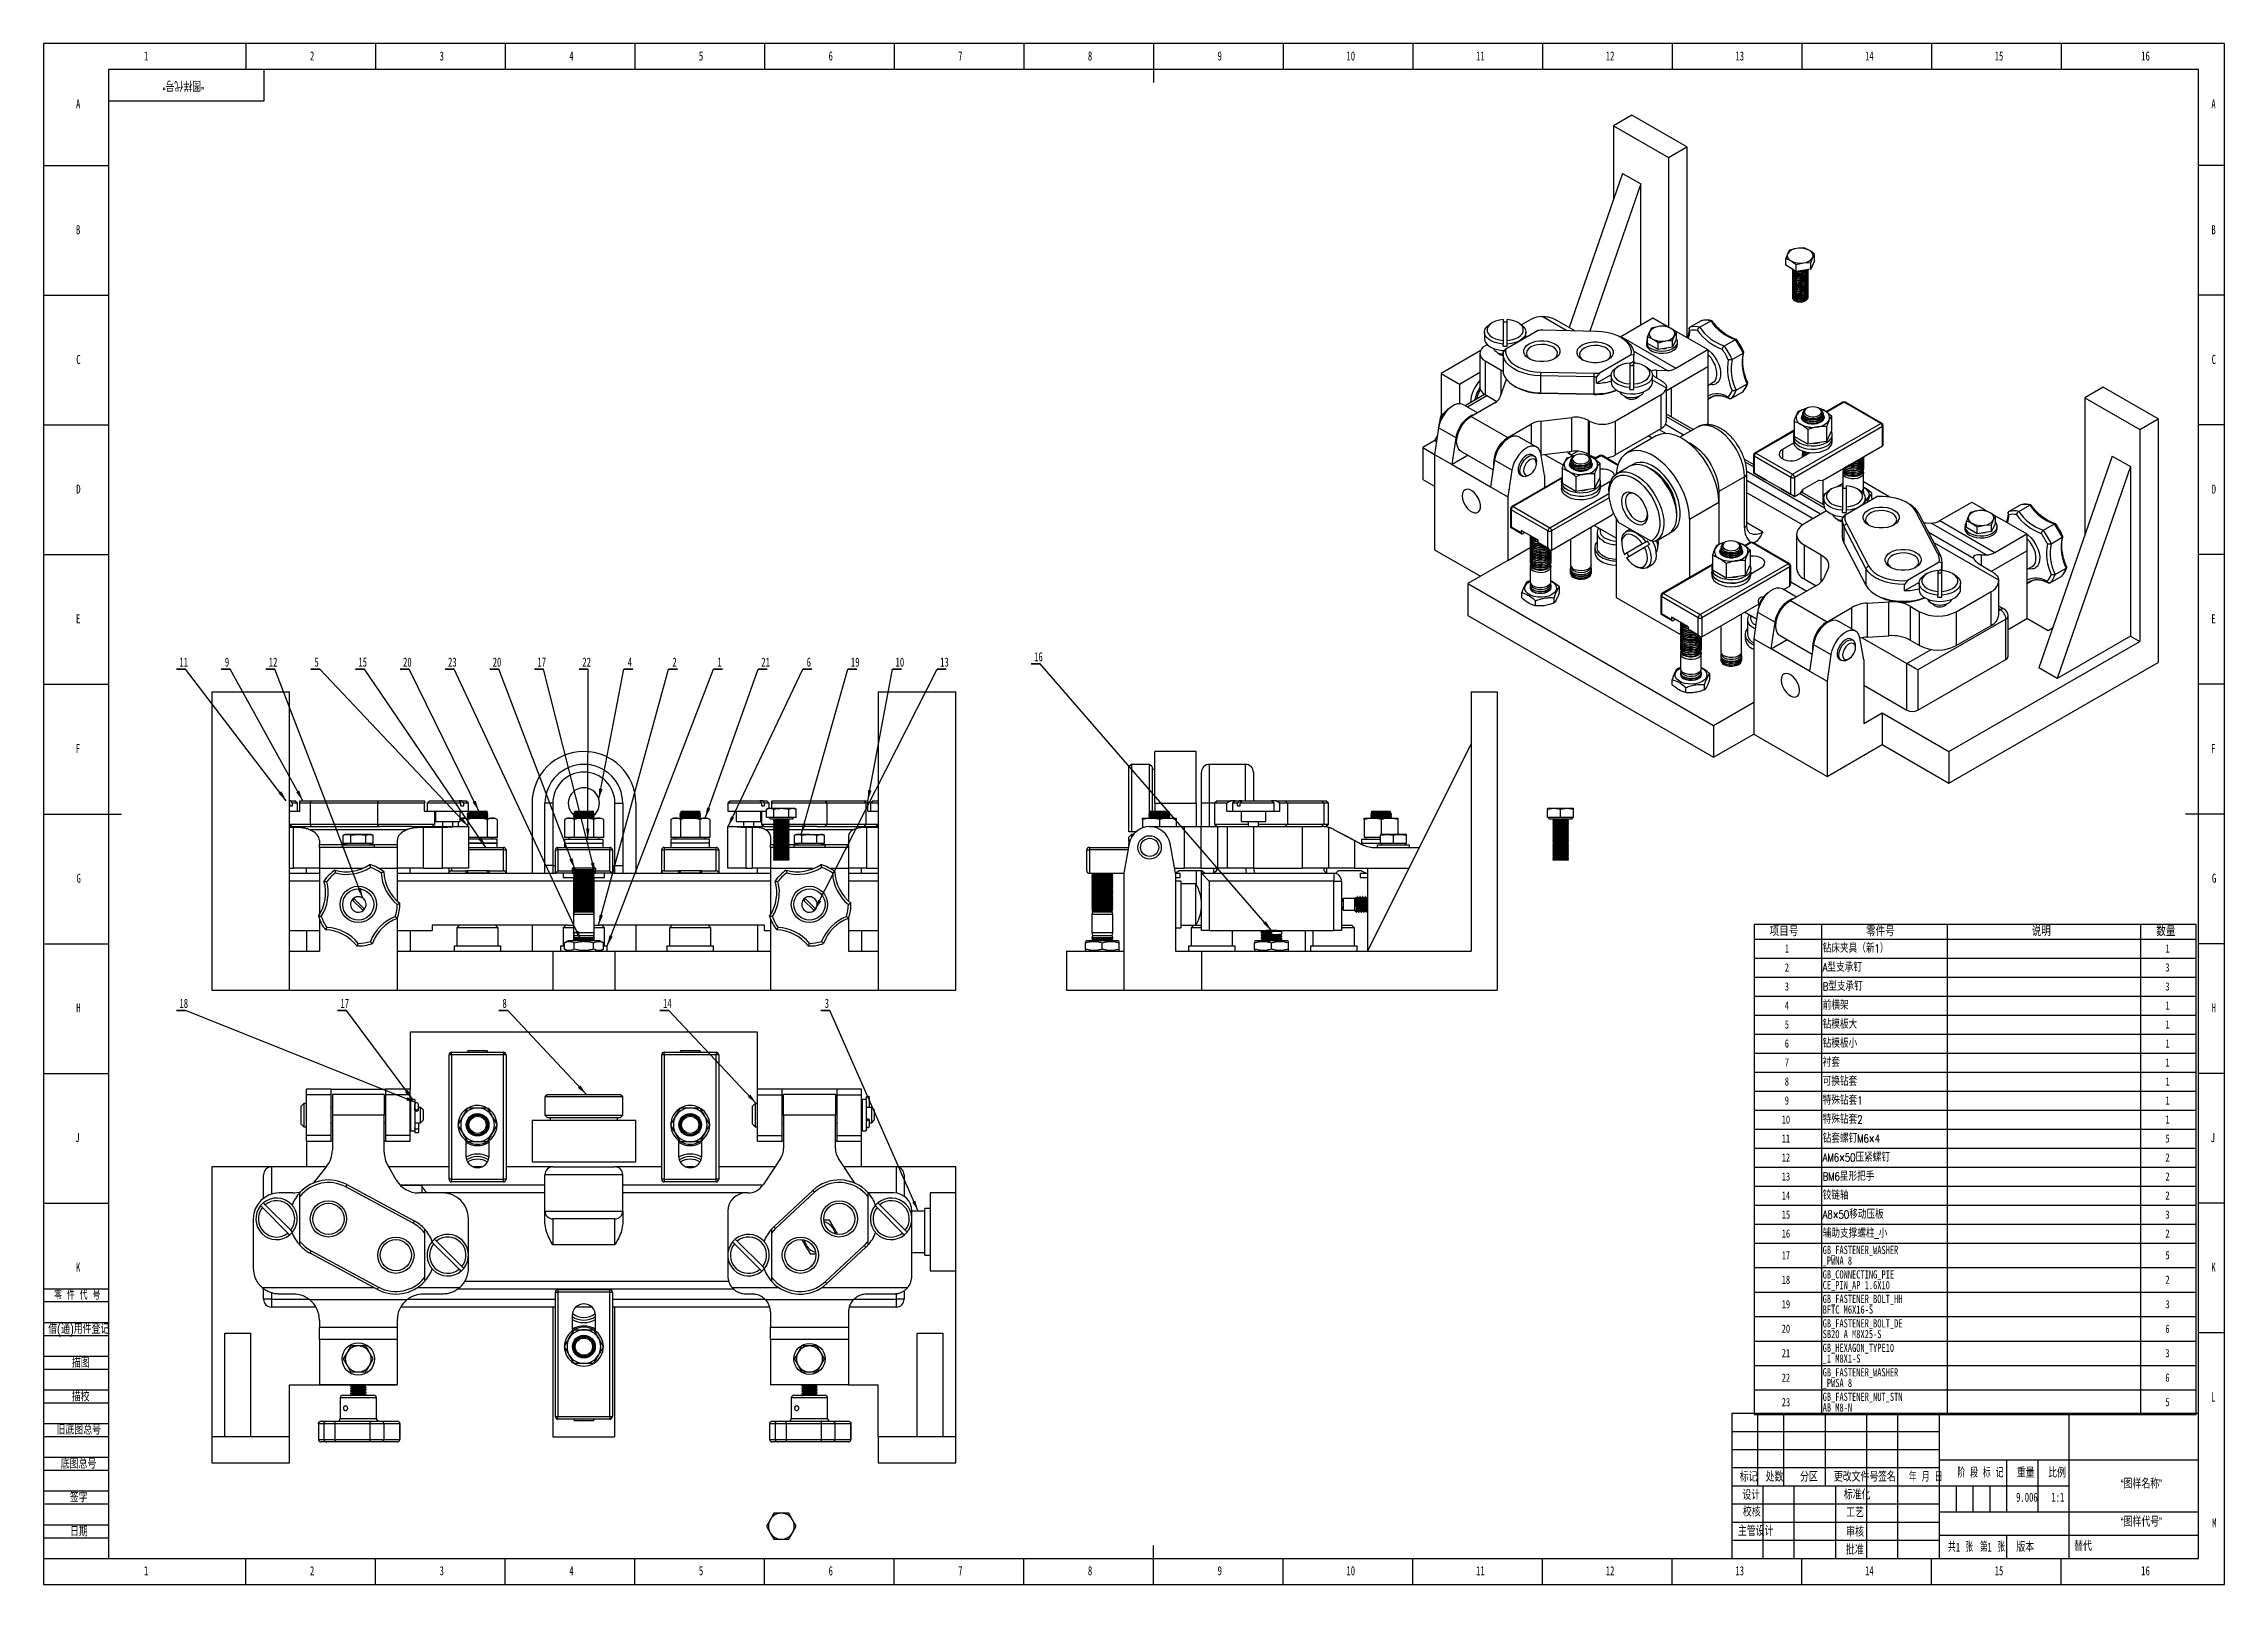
# Model space of a CAD drawing. Header units: millimetres. Extents: x 0 to 841, y 0 to 594.
import ezdxf

# ---------------------------------------------------------------- set-up
doc = ezdxf.new("R2010")
doc.units = ezdxf.units.MM
for name, color, linetype in [('10', 7, 'Continuous'), ('5', 7, 'Continuous'), ('SLD-0', 7, 'Continuous')]:
    doc.layers.add(name, color=color, linetype=linetype)
doc.styles.add('SLDTEXTSTYLE0', font='TXT', dxfattribs={"width": 0.7, "bigfont": 'bigfont'})
doc.styles.add('SLDTEXTSTYLE1', font='TXT', dxfattribs={"width": 0.62, "bigfont": 'bigfont'})
doc.styles.add('SLDTEXTSTYLE2', font='TXT', dxfattribs={"width": 0.614286, "bigfont": 'bigfont'})
doc.styles.add('SLDTEXTSTYLE3', font='TXT', dxfattribs={"width": 0.6, "bigfont": 'bigfont'})
doc.styles.add('SLDTEXTSTYLE4', font='TXT', dxfattribs={"width": 0.7})
doc.styles.add('SLDTEXTSTYLE5', font='TXT', dxfattribs={"width": 0.75, "bigfont": 'bigfont'})
doc.styles.add('SLDTEXTSTYLE6', font='TXT', dxfattribs={"width": 0.75})
doc.dimstyles.new('SLDDIMSTYLE0', dxfattribs={"dimtxt": 0.18, "dimasz": 4.08, "dimexe": 0, "dimexo": 0.0625, "dimgap": 0, "dimtad": 0, "dimtih": 1, "dimtoh": 1, "dimdec": 0, "dimrnd": 1e-09, "dimzin": 0, "dimdsep": 46, "dimtxsty": 'Standard', "dimsah": 1, "dimcen": 0.09, "dimadec": 0, "dimazin": 0, "dimtfac": 4.08, "dimtdec": 0, "dimtofl": 0, "dimtmove": 0, "dimatfit": 3, "dimfxl": 0, "dimfrac": 2, "dimtolj": 1, "dimtzin": 0, "dimarcsym": 0})

msp = doc.modelspace()

# ---------------------------------------------------------------- texts
at = {"layer": '10', "char_height": 3.5}
for s, insert, attachment_point, style in [('1', (39.54, 591), 2, 'SLDTEXTSTYLE4'), ('2', (103.54, 591), 2, 'SLDTEXTSTYLE4'), ('3', (153.54, 591), 2, 'SLDTEXTSTYLE4'), ('4', (203.54, 591), 2, 'SLDTEXTSTYLE4'), ('5', (253.54, 591), 2, 'SLDTEXTSTYLE4'), ('6', (303.55, 591), 2, 'SLDTEXTSTYLE4'), ('7', (353.55, 591), 2, 'SLDTEXTSTYLE4'), ('8', (403.55, 591), 2, 'SLDTEXTSTYLE4'), ('9', (453.55, 591), 2, 'SLDTEXTSTYLE4'), ('10', (504.09, 591), 2, 'SLDTEXTSTYLE4'), ('11', (554.09, 591), 2, 'SLDTEXTSTYLE4'), ('12', (604.09, 591), 2, 'SLDTEXTSTYLE4'), ('13', (654.09, 591), 2, 'SLDTEXTSTYLE4'), ('14', (704.09, 591), 2, 'SLDTEXTSTYLE4'), ('15', (754.09, 591), 2, 'SLDTEXTSTYLE4'), ('16', (810.59, 591), 2, 'SLDTEXTSTYLE4'), ('A', (13.32, 572.5), 2, 'SLDTEXTSTYLE4'), ('A', (836.82, 572.5), 2, 'SLDTEXTSTYLE4'), ('B', (13.32, 524), 2, 'SLDTEXTSTYLE4'), ('B', (836.82, 524), 2, 'SLDTEXTSTYLE4'), ('C', (13.43, 474), 2, 'SLDTEXTSTYLE4'), ('C', (836.93, 474), 2, 'SLDTEXTSTYLE4'), ('D', (13.43, 424), 2, 'SLDTEXTSTYLE4'), ('D', (836.93, 424), 2, 'SLDTEXTSTYLE4'), ('E', (13.32, 374), 2, 'SLDTEXTSTYLE4'), ('E', (836.82, 374), 2, 'SLDTEXTSTYLE4'), ('F', (13.22, 324), 2, 'SLDTEXTSTYLE4'), ('F', (836.72, 324), 2, 'SLDTEXTSTYLE4'), ('G', (13.54, 274), 2, 'SLDTEXTSTYLE4'), ('G', (837.04, 274), 2, 'SLDTEXTSTYLE4'), ('H', (13.43, 224), 2, 'SLDTEXTSTYLE4'), ('H', (836.93, 224), 2, 'SLDTEXTSTYLE4'), ('J', (13.02, 174), 2, 'SLDTEXTSTYLE4'), ('J', (836.52, 174), 2, 'SLDTEXTSTYLE4'), ('K', (13.32, 124), 2, 'SLDTEXTSTYLE4'), ('K', (836.82, 124), 2, 'SLDTEXTSTYLE4'), ('L', (836.68, 74), 2, 'SLDTEXTSTYLE4'), ('9.006', (764.85, 35.35), 2, 'SLDTEXTSTYLE4'), ('1:1', (776.75, 35.35), 2, 'SLDTEXTSTYLE4'), ('\\M+18167图样\\M+196BC\\M+18FCC\\M+18168', (808.99, 40.49), 2, 'SLDTEXTSTYLE0'), ('\\M+18D5A\\M+18A6A', (658.73, 29.67), 2, 'SLDTEXTSTYLE0'), ('\\M+18167图样\\M+191E3\\M+18D86\\M+18168', (808.99, 25.83), 2, 'SLDTEXTSTYLE0'), ('M', (837.1, 25.5), 2, 'SLDTEXTSTYLE4'), ('\\M+18EE5\\M+18AC7设计', (660.26, 22.22), 2, 'SLDTEXTSTYLE0'), ('1', (737.45, 16.09), 1, 'SLDTEXTSTYLE4'), ('1', (749.57, 16.09), 1, 'SLDTEXTSTYLE4'), ('1', (39.54, 7), 2, 'SLDTEXTSTYLE4'), ('2', (103.54, 7), 2, 'SLDTEXTSTYLE4'), ('3', (153.54, 7), 2, 'SLDTEXTSTYLE4'), ('4', (203.54, 7), 2, 'SLDTEXTSTYLE4'), ('5', (253.54, 7), 2, 'SLDTEXTSTYLE4'), ('6', (303.55, 7), 2, 'SLDTEXTSTYLE4'), ('7', (353.55, 7), 2, 'SLDTEXTSTYLE4'), ('8', (403.55, 7), 2, 'SLDTEXTSTYLE4'), ('9', (453.55, 7), 2, 'SLDTEXTSTYLE4'), ('10', (504.09, 7), 2, 'SLDTEXTSTYLE4'), ('11', (554.09, 7), 2, 'SLDTEXTSTYLE4'), ('12', (604.09, 7), 2, 'SLDTEXTSTYLE4'), ('13', (654.09, 7), 2, 'SLDTEXTSTYLE4'), ('14', (704.09, 7), 2, 'SLDTEXTSTYLE4'), ('15', (754.09, 7), 2, 'SLDTEXTSTYLE4'), ('16', (810.59, 7), 2, 'SLDTEXTSTYLE4')]:
    msp.add_mtext(s, dxfattribs=dict(at, insert=insert, attachment_point=attachment_point, style=style))
at = {"layer": '10', "color": 7, "char_height": 3.5}
for s, insert, attachment_point, style in [('\\M+197EB \\M+18C8F \\M+191E3 \\M+18D86', (4.08, 113.29), 1, 'SLDTEXTSTYLE2'), ('\\M+18ED8(\\M+192CA)\\M+19770\\M+18C8F\\M+1936F记', (1.82, 100.14), 1, 'SLDTEXTSTYLE0'), ('\\M+19560图', (14.33, 87.09), 2, 'SLDTEXTSTYLE0'), ('\\M+19560\\M+18D5A', (14.3, 74.06), 2, 'SLDTEXTSTYLE0'), ('\\M+18B8C\\M+192EA图总\\M+18D86', (4.99, 61.27), 1, 'SLDTEXTSTYLE0'), ('\\M+192EA图总\\M+18D86', (6.61, 48.18), 1, 'SLDTEXTSTYLE0'), ('标记', (657.52, 43.15), 2, 'SLDTEXTSTYLE0'), ('处\\M+19094', (667.5, 43.15), 2, 'SLDTEXTSTYLE0'), ('\\M+195AA\\M+18BE6', (680.8, 43.15), 2, 'SLDTEXTSTYLE0'), ('\\M+18D58\\M+189FC\\M+195B6\\M+18C8F\\M+18D86', (698.99, 43.15), 2, 'SLDTEXTSTYLE0'), ('签\\M+196BC', (710.85, 43.15), 2, 'SLDTEXTSTYLE0'), ('\\M+1944E \\M+18C8E \\M+193FA', (725.8, 43.15), 2, 'SLDTEXTSTYLE1'), ('阶 \\M+19269 标 记', (746.91, 44.73), 2, 'SLDTEXTSTYLE2'), ('\\M+18F64\\M+197CA', (764.38, 44.73), 2, 'SLDTEXTSTYLE0'), ('\\M+194E4\\M+197E1', (776.5, 44.73), 2, 'SLDTEXTSTYLE0'), ('签\\M+18E9A', (13.53, 35.16), 2, 'SLDTEXTSTYLE0'), ('设计', (658.53, 36.17), 2, 'SLDTEXTSTYLE0'), ('标\\M+18F79\\M+189BB', (699.35, 36.28), 2, 'SLDTEXTSTYLE0'), ('\\M+18D48艺', (698.57, 29.37), 2, 'SLDTEXTSTYLE0'), ('\\M+193FA\\M+18AFA', (13.61, 22.05), 2, 'SLDTEXTSTYLE0'), ('审\\M+18A6A', (698.57, 21.92), 2, 'SLDTEXTSTYLE0'), ('\\M+194E1\\M+18F79', (698.49, 15.01), 2, 'SLDTEXTSTYLE0'), ('\\M+18BA4  张', (739.27, 16.09), 2, 'SLDTEXTSTYLE3'), ('\\M+191E6  张', (751.61, 16.09), 2, 'SLDTEXTSTYLE3'), ('\\M+194C5\\M+1967B', (764.21, 16.09), 2, 'SLDTEXTSTYLE0')]:
    msp.add_mtext(s, dxfattribs=dict(at, insert=insert, attachment_point=attachment_point, style=style))
at = {"layer": 'SLD-0', "insert": (53.88, 576.13), "char_height": 3.5, "attachment_point": 2, "rotation": 180, "style": 'SLDTEXTSTYLE0'}
msp.add_mtext('\\M+18167图样\\M+191E3\\M+18D86\\M+18168', dxfattribs=at)
at = {"layer": 'SLD-0', "insert": (783.07, 16.45), "char_height": 3.5, "attachment_point": 1, "style": 'SLDTEXTSTYLE0'}
msp.add_mtext('\\M+191D6\\M+191E3', dxfattribs=at)

# ---------------------------------------------------------------- blocks, each defined once
blk = doc.blocks.new('SW_TABLEANNOTATION_0')
at = {"layer": '10', "color": 0}
for p, q in [((0, 0), (0, -188.95)), ((170.44, 0), (0, 0)), ((25.88, 0), (25.88, -5.68)), ((74.38, 0), (74.38, -5.68)), ((149.01, 0), (149.01, -5.68)), ((170.44, -188.95), (170.44, 0)), ((0, -5.68), (170.44, -5.68)), ((25.88, -5.68), (25.88, -188.95)), ((74.38, -5.68), (74.38, -188.95)), ((149.01, -5.68), (149.01, -188.95)), ((0, -13.01), (170.44, -13.01)), ((0, -20.34), (170.44, -20.34)), ((0, -27.66), (170.44, -27.66)), ((0, -34.99), (170.44, -34.99)), ((0, -42.32), (170.44, -42.32)), ((0, -49.64), (170.44, -49.64)), ((0, -56.97), (170.44, -56.97)), ((0, -64.3), (170.44, -64.3)), ((0, -71.62), (170.44, -71.62)), ((0, -78.95), (170.44, -78.95)), ((0, -86.28), (170.44, -86.28)), ((0, -93.6), (170.44, -93.6)), ((0, -100.93), (170.44, -100.93)), ((0, -108.26), (170.44, -108.26)), ((0, -115.59), (170.44, -115.59)), ((0, -122.91), (170.44, -122.91)), ((0, -132.35), (170.44, -132.35)), ((0, -141.78), (170.44, -141.78)), ((0, -151.21), (170.44, -151.21)), ((0, -160.65), (170.44, -160.65)), ((0, -170.08), (170.44, -170.08)), ((0, -179.52), (170.44, -179.52)), ((0, -188.95), (170.44, -188.95))]:
    blk.add_line(p, q, dxfattribs=at)
at = {"layer": '10', "color": 0, "attachment_point": 1}
for s, insert, char_height, style in [('项\\M+196DA\\M+18D86', (5.94, -1.02), 3.5, 'SLDTEXTSTYLE5'), ('1', (11.77, -7.71), 3.17, 'SLDTEXTSTYLE6'), ('钻\\M+18FB0夹\\M+18BEF\\M+18169\\M+190561\\M+1816A', (26.38, -7.71), 3.175, 'SLDTEXTSTYLE5'), ('\\M+197EB\\M+18C8F\\M+18D86', (43.13, -1.02), 3.5, 'SLDTEXTSTYLE5'), ('说\\M+196BE', (107.03, -1.02), 3.5, 'SLDTEXTSTYLE5'), ('\\M+19094\\M+197CA', (155.06, -1.02), 3.5, 'SLDTEXTSTYLE5'), ('1', (158.55, -7.71), 3.17, 'SLDTEXTSTYLE6'), ('2', (11.77, -15.03), 3.17, 'SLDTEXTSTYLE6'), ('A\\M+18C5E\\M+18E78\\M+18FB3钉', (26.38, -15.03), 3.175, 'SLDTEXTSTYLE5'), ('3', (158.55, -15.03), 3.17, 'SLDTEXTSTYLE6'), ('3', (11.77, -22.36), 3.17, 'SLDTEXTSTYLE6'), ('B\\M+18C5E\\M+18E78\\M+18FB3钉', (26.38, -22.36), 3.175, 'SLDTEXTSTYLE5'), ('3', (158.55, -22.36), 3.17, 'SLDTEXTSTYLE6'), ('4', (11.77, -29.69), 3.17, 'SLDTEXTSTYLE6'), ('\\M+1914F\\M+189A1\\M+189CB', (26.38, -29.69), 3.175, 'SLDTEXTSTYLE5'), ('1', (158.55, -29.69), 3.17, 'SLDTEXTSTYLE6'), ('5', (11.77, -37.01), 3.17, 'SLDTEXTSTYLE6'), ('钻\\M+196CD\\M+194C2\\M+191E5', (26.38, -37.01), 3.175, 'SLDTEXTSTYLE5'), ('1', (158.55, -37.01), 3.17, 'SLDTEXTSTYLE6'), ('6', (11.77, -44.34), 3.17, 'SLDTEXTSTYLE6'), ('钻\\M+196CD\\M+194C2\\M+18FAC', (26.38, -44.34), 3.175, 'SLDTEXTSTYLE5'), ('1', (158.55, -44.34), 3.17, 'SLDTEXTSTYLE6'), ('7', (11.77, -51.67), 3.17, 'SLDTEXTSTYLE6'), ('衬\\M+19385', (26.38, -51.67), 3.175, 'SLDTEXTSTYLE5'), ('\\M+189C2换钻\\M+19385', (26.38, -59), 3.175, 'SLDTEXTSTYLE5'), ('1', (158.55, -51.67), 3.17, 'SLDTEXTSTYLE6'), ('8', (11.77, -59), 3.17, 'SLDTEXTSTYLE6'), ('9', (11.77, -66.32), 3.17, 'SLDTEXTSTYLE6'), ('\\M+193C1\\M+18EEA钻\\M+193851', (26.38, -66.32), 3.175, 'SLDTEXTSTYLE5'), ('1', (158.55, -59), 3.17, 'SLDTEXTSTYLE6'), ('1', (158.55, -66.32), 3.17, 'SLDTEXTSTYLE6'), ('10', (10.59, -73.65), 3.175, 'SLDTEXTSTYLE6'), ('\\M+193C1\\M+18EEA钻\\M+193852', (26.38, -73.65), 3.175, 'SLDTEXTSTYLE5'), ('1', (158.55, -73.65), 3.17, 'SLDTEXTSTYLE6'), ('11', (10.59, -80.98), 3.175, 'SLDTEXTSTYLE6'), ('钻\\M+19385\\M+19786钉M6\\M+1817E4', (26.38, -80.98), 3.175, 'SLDTEXTSTYLE5'), ('5', (158.55, -80.98), 3.17, 'SLDTEXTSTYLE6'), ('12', (10.59, -88.3), 3.175, 'SLDTEXTSTYLE6'), ('AM6\\M+1817E50压紧\\M+19786钉', (26.38, -88.3), 3.175, 'SLDTEXTSTYLE5'), ('2', (158.55, -88.3), 3.17, 'SLDTEXTSTYLE6'), ('13', (10.59, -95.63), 3.175, 'SLDTEXTSTYLE6'), ('BM6\\M+190AF\\M+18C60\\M+19463\\M+18EE8', (26.38, -95.63), 3.175, 'SLDTEXTSTYLE5'), ('2', (158.55, -95.63), 3.17, 'SLDTEXTSTYLE6'), ('14', (10.59, -102.96), 3.175, 'SLDTEXTSTYLE6'), ('铰链轴', (26.38, -102.96), 3.175, 'SLDTEXTSTYLE5'), ('2', (158.55, -102.96), 3.17, 'SLDTEXTSTYLE6'), ('15', (10.59, -110.28), 3.175, 'SLDTEXTSTYLE6'), ('16', (10.59, -117.61), 3.175, 'SLDTEXTSTYLE6'), ('A8\\M+1817E50\\M+188DA动压\\M+194C2', (26.38, -110.28), 3.175, 'SLDTEXTSTYLE5'), ('辅\\M+18F95\\M+18E78撑\\M+19786\\M+1928C_\\M+18FAC', (26.38, -117.61), 3.175, 'SLDTEXTSTYLE5'), ('3', (158.55, -110.28), 3.17, 'SLDTEXTSTYLE6'), ('2', (158.55, -117.61), 3.17, 'SLDTEXTSTYLE6'), ('17', (10.59, -125.99), 3.175, 'SLDTEXTSTYLE6'), ('GB_FASTENER_WASHER', (26.38, -123.94), 3.175, 'SLDTEXTSTYLE6'), ('5', (158.55, -125.99), 3.17, 'SLDTEXTSTYLE6'), ('GB_CONNECTING_PIE', (26.38, -133.37), 3.175, 'SLDTEXTSTYLE6'), ('_PWNA 8', (26.38, -128.04), 3.175, 'SLDTEXTSTYLE6'), ('18', (10.59, -135.42), 3.175, 'SLDTEXTSTYLE6'), ('GB_FASTENER_BOLT_HH', (26.38, -142.81), 3.175, 'SLDTEXTSTYLE6'), ('CE_PIN_AP 1.6X10', (26.38, -137.48), 3.175, 'SLDTEXTSTYLE6'), ('2', (158.55, -135.42), 3.17, 'SLDTEXTSTYLE6'), ('19', (10.59, -144.86), 3.175, 'SLDTEXTSTYLE6'), ('BFTC M6X16-S', (26.38, -146.91), 3.175, 'SLDTEXTSTYLE6'), ('3', (158.55, -144.86), 3.17, 'SLDTEXTSTYLE6'), ('20', (10.59, -154.29), 3.175, 'SLDTEXTSTYLE6'), ('GB_FASTENER_BOLT_DE', (26.38, -152.24), 3.175, 'SLDTEXTSTYLE6'), ('SB20 A M8X25-S', (26.38, -156.35), 3.175, 'SLDTEXTSTYLE6'), ('6', (158.55, -154.29), 3.17, 'SLDTEXTSTYLE6'), ('21', (10.59, -163.73), 3.175, 'SLDTEXTSTYLE6'), ('GB_HEXAGON_TYPE10', (26.38, -161.67), 3.175, 'SLDTEXTSTYLE6'), ('_1 M8X1-S', (26.38, -165.78), 3.175, 'SLDTEXTSTYLE6'), ('3', (158.55, -163.73), 3.17, 'SLDTEXTSTYLE6'), ('22', (10.59, -173.16), 3.175, 'SLDTEXTSTYLE6'), ('GB_FASTENER_WASHER', (26.38, -171.11), 3.175, 'SLDTEXTSTYLE6'), ('_PWSA 8', (26.38, -175.21), 3.175, 'SLDTEXTSTYLE6'), ('6', (158.55, -173.16), 3.17, 'SLDTEXTSTYLE6'), ('23', (10.59, -182.6), 3.175, 'SLDTEXTSTYLE6'), ('AB M8-N', (26.38, -184.65), 3.175, 'SLDTEXTSTYLE6'), ('GB_FASTENER_NUT_STN', (26.38, -180.54), 3.175, 'SLDTEXTSTYLE6'), ('5', (158.55, -182.6), 3.17, 'SLDTEXTSTYLE6')]:
    blk.add_mtext(s, dxfattribs=dict(at, insert=insert, char_height=char_height, style=style))
blk = doc.blocks.new('SW_NOTE_0')
at = {"layer": '10', "color": 0}
for p, q in [((-3.47, 0), (0, 0)), ((0, 0), (-3.47, 0)), ((-3.47, 0), (0, 0)), ((0, 0), (-3.47, 0)), ((-3.47, 0), (0, 0)), ((0, 0), (-3.47, 0))]:
    blk.add_line(p, q, dxfattribs=at)
at = {"layer": '10', "color": 0, "insert": (-0.65, 4.48), "char_height": 3.5, "attachment_point": 2, "style": 'SLDTEXTSTYLE4'}
blk.add_mtext('11', dxfattribs=at)
blk = doc.blocks.new('SW_NOTE_1')
at = {"layer": '10', "color": 0}
for p, q in [((-3.47, 0), (0, 0)), ((0, 0), (-3.47, 0)), ((-3.47, 0), (0, 0)), ((0, 0), (-3.47, 0)), ((-3.47, 0), (0, 0)), ((0, 0), (-3.47, 0))]:
    blk.add_line(p, q, dxfattribs=at)
at = {"layer": '10', "color": 0, "insert": (-1.19, 4.48), "char_height": 3.5, "attachment_point": 2, "style": 'SLDTEXTSTYLE4'}
blk.add_mtext('9', dxfattribs=at)
blk = doc.blocks.new('SW_NOTE_2')
at = {"layer": '10', "color": 0}
for p, q in [((-3.47, 0), (0, 0)), ((0, 0), (-3.47, 0)), ((-3.47, 0), (0, 0)), ((0, 0), (-3.47, 0)), ((-3.47, 0), (0, 0)), ((0, 0), (-3.47, 0))]:
    blk.add_line(p, q, dxfattribs=at)
at = {"layer": '10', "color": 0, "insert": (-0.65, 4.48), "char_height": 3.5, "attachment_point": 2, "style": 'SLDTEXTSTYLE4'}
blk.add_mtext('12', dxfattribs=at)
blk = doc.blocks.new('SW_NOTE_3')
at = {"layer": '10', "color": 0}
for p, q in [((-3.47, 0), (0, 0)), ((0, 0), (-3.47, 0)), ((-3.47, 0), (0, 0)), ((0, 0), (-3.47, 0)), ((-3.47, 0), (0, 0)), ((0, 0), (-3.47, 0))]:
    blk.add_line(p, q, dxfattribs=at)
at = {"layer": '10', "color": 0, "insert": (-1.19, 4.48), "char_height": 3.5, "attachment_point": 2, "style": 'SLDTEXTSTYLE4'}
blk.add_mtext('5', dxfattribs=at)
blk = doc.blocks.new('SW_NOTE_4')
at = {"layer": '10', "color": 0}
for p, q in [((-3.47, 0), (0, 0)), ((0, 0), (-3.47, 0)), ((-3.47, 0), (0, 0)), ((0, 0), (-3.47, 0)), ((-3.47, 0), (0, 0)), ((0, 0), (-3.47, 0))]:
    blk.add_line(p, q, dxfattribs=at)
at = {"layer": '10', "color": 0, "insert": (-0.65, 4.48), "char_height": 3.5, "attachment_point": 2, "style": 'SLDTEXTSTYLE4'}
blk.add_mtext('15', dxfattribs=at)
blk = doc.blocks.new('SW_NOTE_5')
at = {"layer": '10', "color": 0}
for p, q in [((-3.47, 0), (0, 0)), ((0, 0), (-3.47, 0)), ((-3.47, 0), (0, 0)), ((0, 0), (-3.47, 0)), ((-3.47, 0), (0, 0)), ((0, 0), (-3.47, 0))]:
    blk.add_line(p, q, dxfattribs=at)
at = {"layer": '10', "color": 0, "insert": (-0.65, 4.48), "char_height": 3.5, "attachment_point": 2, "style": 'SLDTEXTSTYLE4'}
blk.add_mtext('20', dxfattribs=at)
blk = doc.blocks.new('SW_NOTE_6')
at = {"layer": '10', "color": 0}
for p, q in [((-3.47, 0), (0, 0)), ((0, 0), (-3.47, 0)), ((-3.47, 0), (0, 0)), ((0, 0), (-3.47, 0)), ((-3.47, 0), (0, 0)), ((0, 0), (-3.47, 0))]:
    blk.add_line(p, q, dxfattribs=at)
at = {"layer": '10', "color": 0, "insert": (-0.65, 4.48), "char_height": 3.5, "attachment_point": 2, "style": 'SLDTEXTSTYLE4'}
blk.add_mtext('23', dxfattribs=at)
blk = doc.blocks.new('SW_NOTE_7')
at = {"layer": '10', "color": 0}
for p, q in [((-3.47, 0), (0, 0)), ((0, 0), (-3.47, 0)), ((-3.47, 0), (0, 0)), ((0, 0), (-3.47, 0)), ((-3.47, 0), (0, 0)), ((0, 0), (-3.47, 0))]:
    blk.add_line(p, q, dxfattribs=at)
at = {"layer": '10', "color": 0, "insert": (-0.65, 4.48), "char_height": 3.5, "attachment_point": 2, "style": 'SLDTEXTSTYLE4'}
blk.add_mtext('20', dxfattribs=at)
blk = doc.blocks.new('SW_NOTE_8')
at = {"layer": '10', "color": 0}
for p, q in [((-3.47, 0), (0, 0)), ((0, 0), (-3.47, 0)), ((-3.47, 0), (0, 0)), ((0, 0), (-3.47, 0)), ((-3.47, 0), (0, 0)), ((0, 0), (-3.47, 0))]:
    blk.add_line(p, q, dxfattribs=at)
at = {"layer": '10', "color": 0, "insert": (-0.64, 4.48), "char_height": 3.5, "attachment_point": 2, "style": 'SLDTEXTSTYLE4'}
blk.add_mtext('17', dxfattribs=at)
blk = doc.blocks.new('SW_NOTE_9')
at = {"layer": '10', "color": 0}
for p, q in [((-3.47, 0), (0, 0)), ((0, 0), (-3.47, 0)), ((-3.47, 0), (0, 0)), ((0, 0), (-3.47, 0)), ((-3.47, 0), (0, 0)), ((0, 0), (-3.47, 0))]:
    blk.add_line(p, q, dxfattribs=at)
at = {"layer": '10', "color": 0, "insert": (-0.65, 4.48), "char_height": 3.5, "attachment_point": 2, "style": 'SLDTEXTSTYLE4'}
blk.add_mtext('22', dxfattribs=at)
blk = doc.blocks.new('SW_NOTE_10')
at = {"layer": '10', "color": 0}
for p, q in [((0, 0), (3.47, 0)), ((3.47, 0), (0, 0)), ((0, 0), (3.47, 0)), ((3.47, 0), (0, 0)), ((0, 0), (3.47, 0)), ((3.47, 0), (0, 0))]:
    blk.add_line(p, q, dxfattribs=at)
at = {"layer": '10', "color": 0, "insert": (2.28, 4.48), "char_height": 3.5, "attachment_point": 2, "style": 'SLDTEXTSTYLE4'}
blk.add_mtext('4', dxfattribs=at)
blk = doc.blocks.new('SW_NOTE_11')
at = {"layer": '10', "color": 0}
for p, q in [((0, 0), (3.47, 0)), ((3.47, 0), (0, 0)), ((0, 0), (3.47, 0)), ((3.47, 0), (0, 0)), ((0, 0), (3.47, 0)), ((3.47, 0), (0, 0))]:
    blk.add_line(p, q, dxfattribs=at)
at = {"layer": '10', "color": 0, "insert": (2.28, 4.48), "char_height": 3.5, "attachment_point": 2, "style": 'SLDTEXTSTYLE4'}
blk.add_mtext('2', dxfattribs=at)
blk = doc.blocks.new('SW_NOTE_12')
at = {"layer": '10', "color": 0}
for p, q in [((0, 0), (3.47, 0)), ((3.47, 0), (0, 0)), ((0, 0), (3.47, 0)), ((3.47, 0), (0, 0)), ((0, 0), (3.47, 0)), ((3.47, 0), (0, 0))]:
    blk.add_line(p, q, dxfattribs=at)
at = {"layer": '10', "color": 0, "insert": (2.28, 4.48), "char_height": 3.5, "attachment_point": 2, "style": 'SLDTEXTSTYLE4'}
blk.add_mtext('1', dxfattribs=at)
blk = doc.blocks.new('SW_NOTE_13')
at = {"layer": '10', "color": 0}
for p, q in [((0, 0), (3.47, 0)), ((3.47, 0), (0, 0)), ((0, 0), (3.47, 0)), ((3.47, 0), (0, 0)), ((0, 0), (3.47, 0)), ((3.47, 0), (0, 0))]:
    blk.add_line(p, q, dxfattribs=at)
at = {"layer": '10', "color": 0, "insert": (2.82, 4.48), "char_height": 3.5, "attachment_point": 2, "style": 'SLDTEXTSTYLE4'}
blk.add_mtext('21', dxfattribs=at)
blk = doc.blocks.new('SW_NOTE_14')
at = {"layer": '10', "color": 0}
for p, q in [((0, 0), (3.47, 0)), ((3.47, 0), (0, 0)), ((0, 0), (3.47, 0)), ((3.47, 0), (0, 0)), ((0, 0), (3.47, 0)), ((3.47, 0), (0, 0))]:
    blk.add_line(p, q, dxfattribs=at)
at = {"layer": '10', "color": 0, "insert": (2.28, 4.48), "char_height": 3.5, "attachment_point": 2, "style": 'SLDTEXTSTYLE4'}
blk.add_mtext('6', dxfattribs=at)
blk = doc.blocks.new('SW_NOTE_15')
at = {"layer": '10', "color": 0}
for p, q in [((0, 0), (3.47, 0)), ((3.47, 0), (0, 0)), ((0, 0), (3.47, 0)), ((3.47, 0), (0, 0)), ((0, 0), (3.47, 0)), ((3.47, 0), (0, 0))]:
    blk.add_line(p, q, dxfattribs=at)
at = {"layer": '10', "color": 0, "insert": (2.83, 4.48), "char_height": 3.5, "attachment_point": 2, "style": 'SLDTEXTSTYLE4'}
blk.add_mtext('19', dxfattribs=at)
blk = doc.blocks.new('SW_NOTE_16')
at = {"layer": '10', "color": 0}
for p, q in [((0, 0), (3.47, 0)), ((3.47, 0), (0, 0)), ((0, 0), (3.47, 0)), ((3.47, 0), (0, 0)), ((0, 0), (3.47, 0)), ((3.47, 0), (0, 0))]:
    blk.add_line(p, q, dxfattribs=at)
at = {"layer": '10', "color": 0, "insert": (2.82, 4.48), "char_height": 3.5, "attachment_point": 2, "style": 'SLDTEXTSTYLE4'}
blk.add_mtext('10', dxfattribs=at)
blk = doc.blocks.new('SW_NOTE_17')
at = {"layer": '10', "color": 0}
for p, q in [((0, 0), (3.47, 0)), ((3.47, 0), (0, 0)), ((0, 0), (3.47, 0)), ((3.47, 0), (0, 0)), ((0, 0), (3.47, 0)), ((3.47, 0), (0, 0))]:
    blk.add_line(p, q, dxfattribs=at)
at = {"layer": '10', "color": 0, "insert": (2.82, 4.48), "char_height": 3.5, "attachment_point": 2, "style": 'SLDTEXTSTYLE4'}
blk.add_mtext('13', dxfattribs=at)
blk = doc.blocks.new('SW_NOTE_18')
at = {"layer": '10', "color": 0}
for p, q in [((-3.47, 0), (0, 0)), ((0, 0), (-3.47, 0)), ((-3.47, 0), (0, 0)), ((0, 0), (-3.47, 0)), ((-3.47, 0), (0, 0)), ((0, 0), (-3.47, 0))]:
    blk.add_line(p, q, dxfattribs=at)
at = {"layer": '10', "color": 0, "insert": (-0.64, 4.48), "char_height": 3.5, "attachment_point": 2, "style": 'SLDTEXTSTYLE4'}
blk.add_mtext('18', dxfattribs=at)
blk = doc.blocks.new('SW_NOTE_19')
at = {"layer": '10', "color": 0}
for p, q in [((-3.47, 0), (0, 0)), ((0, 0), (-3.47, 0)), ((-3.47, 0), (0, 0)), ((0, 0), (-3.47, 0)), ((-3.47, 0), (0, 0)), ((0, 0), (-3.47, 0))]:
    blk.add_line(p, q, dxfattribs=at)
at = {"layer": '10', "color": 0, "insert": (-0.64, 4.48), "char_height": 3.5, "attachment_point": 2, "style": 'SLDTEXTSTYLE4'}
blk.add_mtext('17', dxfattribs=at)
blk = doc.blocks.new('SW_NOTE_20')
at = {"layer": '10', "color": 0}
for p, q in [((-3.47, 0), (0, 0)), ((0, 0), (-3.47, 0)), ((-3.47, 0), (0, 0)), ((0, 0), (-3.47, 0)), ((-3.47, 0), (0, 0)), ((0, 0), (-3.47, 0))]:
    blk.add_line(p, q, dxfattribs=at)
at = {"layer": '10', "color": 0, "insert": (-1.19, 4.48), "char_height": 3.5, "attachment_point": 2, "style": 'SLDTEXTSTYLE4'}
blk.add_mtext('8', dxfattribs=at)
blk = doc.blocks.new('SW_NOTE_21')
at = {"layer": '10', "color": 0}
for p, q in [((-3.47, 0), (0, 0)), ((0, 0), (-3.47, 0)), ((-3.47, 0), (0, 0)), ((0, 0), (-3.47, 0)), ((-3.47, 0), (0, 0)), ((0, 0), (-3.47, 0))]:
    blk.add_line(p, q, dxfattribs=at)
at = {"layer": '10', "color": 0, "insert": (-0.65, 4.48), "char_height": 3.5, "attachment_point": 2, "style": 'SLDTEXTSTYLE4'}
blk.add_mtext('14', dxfattribs=at)
blk = doc.blocks.new('SW_NOTE_22')
at = {"layer": '10', "color": 0}
for p, q in [((-3.47, 0), (0, 0)), ((0, 0), (-3.47, 0)), ((-3.47, 0), (0, 0)), ((0, 0), (-3.47, 0)), ((-3.47, 0), (0, 0)), ((0, 0), (-3.47, 0))]:
    blk.add_line(p, q, dxfattribs=at)
at = {"layer": '10', "color": 0, "insert": (-1.19, 4.48), "char_height": 3.5, "attachment_point": 2, "style": 'SLDTEXTSTYLE4'}
blk.add_mtext('3', dxfattribs=at)
blk = doc.blocks.new('SW_NOTE_23')
at = {"layer": '10', "color": 0}
for p, q in [((-3.47, 0), (0, 0)), ((0, 0), (-3.47, 0)), ((-3.47, 0), (0, 0)), ((0, 0), (-3.47, 0)), ((-3.47, 0), (0, 0)), ((0, 0), (-3.47, 0))]:
    blk.add_line(p, q, dxfattribs=at)
at = {"layer": '10', "color": 0, "insert": (-0.64, 4.48), "char_height": 3.5, "attachment_point": 2, "style": 'SLDTEXTSTYLE4'}
blk.add_mtext('16', dxfattribs=at)

# ---------------------------------------------------------------- linework, layer by layer
at = {"color": 7, "linetype": 'Continuous', "lineweight": 25}
for p, q in [((612.46, 566.45), (605.39, 562.37)), ((633.68, 554.2), (612.46, 566.45)), ((605.39, 562.37), (626.6, 550.12)), ((605.39, 562.37), (605.39, 533.79)), ((626.6, 550.12), (633.68, 554.2)), ((626.6, 550.12), (626.6, 484.8)), ((633.68, 554.2), (633.68, 480.72)), ((608.93, 543.99), (588.35, 484.58)), ((616, 539.91), (596.33, 483.13)), ((608.93, 543.99), (616, 539.91)), ((616, 485.62), (616, 539.91)), ((673.32, 514.39), (672.57, 513.01)), ((676.11, 515.05), (673.32, 514.39)), ((678.9, 515.25), (676.11, 515.05)), ((672.57, 513.01), (671.83, 511.17)), ((671.83, 508.54), (671.83, 511.17)), ((675.91, 506.18), (671.83, 508.54)), ((674.4, 506.96), (674.4, 506.87)), ((674.4, 506.43), (674.4, 506.34)), ((674.4, 505.9), (674.4, 505.81)), ((674.4, 505.37), (674.4, 505.28)), ((674.4, 504.84), (674.4, 504.75)), ((675.91, 508.81), (678.7, 509.47)), ((675.91, 506.18), (675.91, 508.81)), ((681.48, 507.04), (675.91, 506.18)), ((678.7, 509.47), (681.48, 509.67)), ((680.4, 506.87), (680.4, 506.88)), ((680.4, 506.34), (680.4, 506.43)), ((680.4, 505.81), (680.4, 505.9)), ((680.4, 505.28), (680.4, 505.37)), ((680.4, 504.75), (680.4, 504.84)), ((681.48, 509.67), (682.23, 511.51)), ((682.98, 510.26), (681.48, 507.04)), ((681.48, 507.04), (681.48, 509.67)), ((682.23, 511.51), (682.98, 512.89)), ((682.98, 510.26), (682.98, 512.89)), ((674.4, 504.31), (674.4, 504.22)), ((674.4, 503.77), (674.4, 503.69)), ((674.4, 503.24), (674.4, 503.16)), ((674.4, 502.71), (674.4, 502.63)), ((674.4, 502.18), (674.4, 502.09)), ((674.4, 501.65), (674.4, 501.56)), ((674.4, 501.12), (674.4, 501.03)), ((674.4, 500.59), (674.4, 500.5)), ((674.4, 500.06), (674.4, 499.97)), ((674.4, 499.53), (674.4, 499.44)), ((674.4, 499), (674.4, 498.91)), ((674.4, 498.47), (674.4, 498.38)), ((674.4, 497.94), (674.4, 497.85)), ((674.4, 497.41), (674.4, 497.32)), ((674.4, 496.88), (674.4, 496.79)), ((674.4, 496.35), (674.4, 496.17)), ((680.4, 504.22), (680.4, 504.31)), ((680.4, 503.69), (680.4, 503.77)), ((680.4, 503.16), (680.4, 503.24)), ((680.4, 502.63), (680.4, 502.71)), ((680.4, 502.09), (680.4, 502.18)), ((680.4, 501.56), (680.4, 501.65)), ((680.4, 501.03), (680.4, 501.12)), ((680.4, 500.5), (680.4, 500.59)), ((680.4, 499.97), (680.4, 500.06)), ((680.4, 499.44), (680.4, 499.53)), ((680.4, 498.91), (680.4, 499)), ((680.4, 498.38), (680.4, 498.47)), ((680.4, 497.85), (680.4, 497.94)), ((680.4, 497.32), (680.4, 497.41)), ((680.4, 496.79), (680.4, 496.88)), ((680.4, 496.17), (680.4, 496.35)), ((608.22, 481.13), (620.59, 488.27)), ((620.59, 488.27), (627.66, 484.19)), ((675.28, 494.95), (675.49, 494.83)), ((679.31, 494.83), (679.52, 494.95)), ((555.67, 482.76), (555.67, 480.31)), ((558.72, 486.43), (558.01, 486.03)), ((562.92, 487.6), (562.92, 479.56)), ((562.92, 479.56), (562.92, 478.16)), ((563.91, 476.37), (576.16, 483.44)), ((564.42, 479.56), (564.42, 487.6)), ((564.42, 478.16), (564.42, 479.56)), ((569.33, 486.03), (568.62, 486.43)), ((573.57, 487.66), (569.99, 485.59)), ((571.67, 480.85), (571.67, 482.76)), ((598.8, 483.08), (578.3, 483.49)), ((583.47, 487.4), (590.67, 483.24)), ((607.85, 480.92), (608.22, 481.13)), ((608.22, 481.13), (629.43, 468.88)), ((608.93, 480.31), (608.22, 480.72)), ((619.3, 482.89), (618.55, 481.05)), ((618.55, 478.43), (618.55, 481.05)), ((620.05, 484.27), (619.3, 482.89)), ((622.84, 484.94), (620.05, 484.27)), ((625.62, 485.14), (622.84, 484.94)), ((625.42, 479.36), (628.21, 479.56)), ((627.67, 484.18), (641.81, 476.02)), ((628.21, 479.56), (628.96, 481.4)), ((629.71, 480.15), (628.21, 476.93)), ((628.21, 476.93), (628.21, 479.56)), ((628.96, 481.4), (629.71, 482.78)), ((629.71, 480.15), (629.71, 482.78)), ((634.87, 484.63), (639.11, 487.08)), ((638.65, 484.67), (642.89, 487.12)), ((648.17, 477.44), (652.41, 479.89)), ((554.05, 475.57), (538.92, 466.84)), ((553.84, 474.6), (553.84, 461.53)), ((556.78, 477.97), (555.89, 477.45)), ((555.89, 471.74), (562.08, 468.17)), ((555.89, 471.74), (555.89, 458.67)), ((562.81, 474.6), (562.81, 468.06)), ((562.82, 474.92), (563.91, 476.37)), ((562.92, 477.35), (562.92, 478.16)), ((564.42, 477.35), (564.42, 478.16)), ((612.22, 474.05), (599.97, 466.98)), ((613.31, 471.41), (611.71, 470.49)), ((613.31, 473.86), (612.22, 474.05)), ((613.24, 470.86), (613.31, 471.41)), ((613.31, 471.41), (613.31, 473.86)), ((613.32, 470.85), (613.32, 474.19)), ((618.13, 478.88), (618.13, 478.06)), ((622.63, 476.07), (618.55, 478.43)), ((622.63, 478.7), (625.42, 479.36)), ((622.63, 476.07), (622.63, 478.7)), ((628.21, 476.93), (622.63, 476.07)), ((629.43, 468.88), (641.81, 476.02)), ((630.13, 478.06), (630.13, 478.88)), ((641.81, 476.02), (641.81, 469.49)), ((651.17, 472.25), (655.41, 474.69)), ((538.92, 466.84), (545.99, 462.76)), ((538.92, 466.84), (538.92, 450.37)), ((545.99, 462.76), (553.84, 467.29)), ((545.99, 462.76), (545.99, 455.16)), ((564, 464.52), (561.61, 457.63)), ((564.04, 464.64), (564, 464.52)), ((577.33, 467.34), (577.3, 465.94)), ((597.8, 465.53), (577.3, 465.94)), ((577.3, 465.94), (577.3, 459.41)), ((577.33, 467.34), (597.84, 466.93)), ((597.84, 466.93), (597.8, 465.53)), ((597.8, 465.53), (597.8, 459)), ((599.97, 466.98), (598.89, 465.54)), ((604.48, 466.31), (598.89, 463.09)), ((598.89, 463.09), (598.89, 465.54)), ((604.46, 466.02), (604.46, 463.58)), ((607.51, 469.7), (606.8, 469.29)), ((611.71, 470.86), (611.71, 462.82)), ((611.71, 462.82), (611.71, 461.43)), ((613.21, 462.82), (613.21, 470.86)), ((613.21, 461.43), (613.21, 462.82)), ((618.12, 469.29), (617.41, 469.7)), ((620.46, 463.58), (620.46, 466.02)), ((622.01, 468.08), (626.1, 467.92)), ((622.01, 465.15), (623.78, 464.13)), ((625.83, 460.27), (641.81, 469.49)), ((627.66, 461.33), (641.81, 469.49)), ((641.81, 469.49), (641.81, 447.08)), ((641.81, 462.22), (643.89, 463.43)), ((652.67, 460.39), (656.91, 462.84)), ((552.93, 451.66), (547.52, 454.79)), ((555.73, 458.77), (548.17, 454.41)), ((559.7, 455.57), (550.59, 450.31)), ((555.89, 458.67), (560.42, 456.06)), ((567.21, 461.94), (567.91, 461.53)), ((577.3, 459.41), (597.8, 459)), ((577.3, 459.41), (577.33, 459.17)), ((597.84, 458.76), (577.33, 459.17)), ((597.84, 458.76), (597.8, 459)), ((606.1, 448.47), (623.78, 458.68)), ((611.71, 460.61), (611.71, 461.43)), ((613.21, 460.61), (613.21, 461.43)), ((623.78, 445.61), (623.78, 458.68)), ((625.83, 448.47), (625.83, 461.53)), ((627.66, 461.33), (627.66, 450.1)), ((642.16, 457.04), (644, 458.1)), ((650.75, 457.14), (654.99, 459.59)), ((693.81, 455.76), (687.45, 452.09)), ((708.45, 447.55), (694.31, 455.72)), ((708.95, 447.6), (694.81, 455.76)), ((794.19, 461.54), (787.12, 457.46)), ((787.12, 457.46), (808.33, 445.21)), ((787.12, 457.46), (787.12, 404.38)), ((815.4, 449.29), (794.19, 461.54)), ((537.96, 445.84), (536.45, 435.61)), ((544.68, 441.97), (537.96, 445.84)), ((538.57, 449.08), (538.57, 449.04)), ((540.02, 451.55), (539.98, 451.53)), ((550.59, 450.31), (564.73, 442.14)), ((564.73, 442.14), (573.84, 447.4)), ((577.42, 448.51), (589.34, 449.88)), ((589.34, 436.82), (589.34, 449.88)), ((595.67, 448.78), (596.2, 448.47)), ((595.67, 448.78), (595.67, 435.71)), ((596.2, 435.41), (596.2, 448.47)), ((606.1, 448.47), (606.1, 435.41)), ((632.46, 443.05), (625.42, 447.11)), ((636.17, 445.19), (625.83, 451.16)), ((637.84, 446.16), (631.02, 442.22)), ((674.51, 427.96), (708.45, 447.55)), ((675.04, 448.24), (675.04, 442.59)), ((709.16, 446.33), (675.22, 426.73)), ((678.29, 451.21), (678.29, 451.1)), ((678.29, 450.55), (678.29, 450.44)), ((678.29, 449.89), (678.29, 449.78)), ((679.94, 453.4), (679.61, 453.21)), ((684.97, 453.21), (684.64, 453.4)), ((685.03, 453.17), (684.97, 453.21)), ((686.29, 451.1), (686.29, 451.21)), ((686.29, 450.44), (686.29, 450.55)), ((686.29, 449.78), (686.29, 449.89)), ((687.6, 446.3), (687.6, 440.65)), ((689.54, 450.49), (689.54, 444.84)), ((709.16, 438.98), (709.16, 446.33)), ((709.45, 439.62), (709.45, 446.73)), ((808.33, 445.21), (815.4, 449.29)), ((815.4, 449.29), (815.4, 355.39)), ((536.5, 440.94), (531.85, 438.26)), ((531.85, 438.26), (536.45, 435.61)), ((531.85, 438.26), (531.85, 426.01)), ((537.53, 442.97), (536.4, 441)), ((537.18, 440.55), (536.51, 440.94)), ((543.17, 431.73), (544.68, 441.97)), ((575.8, 438.46), (569.09, 442.34)), ((606.1, 435.41), (623.78, 445.61)), ((621.91, 442.73), (610.59, 436.2)), ((675.04, 444.93), (659.87, 436.17)), ((674.86, 440), (670.62, 437.55)), ((674.79, 443.22), (674.79, 441.92)), ((674.79, 441.92), (674.79, 440.61)), ((680.35, 439.53), (675.04, 442.59)), ((680.35, 445.18), (680.35, 439.53)), ((687.6, 440.65), (680.35, 439.53)), ((685.99, 425.6), (709.16, 438.98)), ((689.54, 444.84), (687.6, 440.65)), ((689.79, 441.92), (689.79, 443.22)), ((689.79, 440.61), (689.79, 441.92)), ((808.33, 445.21), (808.33, 363.56)), ((536.45, 435.61), (536.45, 398.87)), ((536.45, 435.61), (543.17, 431.73)), ((549.31, 435.28), (543.17, 431.73)), ((543.17, 431.73), (558.01, 423.16)), ((546.59, 436.85), (558.98, 429.7)), ((559.52, 433.39), (558.01, 423.16)), ((566.24, 429.51), (559.52, 433.39)), ((566.24, 429.51), (564.73, 419.28)), ((574.76, 435.02), (574.05, 435.43)), ((575.69, 432.14), (575.69, 432.96)), ((578.87, 427.45), (577.36, 435.94)), ((577.45, 435.45), (589.34, 436.82)), ((578.87, 435.61), (586.07, 431.46)), ((585.59, 430.08), (585.59, 424.43)), ((588.42, 435.81), (589.83, 435)), ((588.84, 433.05), (588.84, 432.94)), ((588.84, 432.39), (588.84, 432.28)), ((588.84, 431.72), (588.84, 431.61)), ((590.49, 435.23), (590.16, 435.05)), ((595.52, 435.05), (595.19, 435.23)), ((595.67, 435.71), (596.2, 435.41)), ((596.84, 432.94), (596.84, 433.05)), ((596.84, 432.28), (596.84, 432.39)), ((596.84, 431.61), (596.84, 431.72)), ((600.12, 435.15), (598, 433.93)), ((600.09, 432.32), (600.09, 426.67)), ((607.14, 431.67), (601.12, 435.15)), ((611.68, 431.05), (606.73, 428.19)), ((619.89, 429.9), (619.18, 430.31)), ((620.59, 429.49), (620.25, 429.68)), ((659.37, 431.79), (655.86, 433.82)), ((685.29, 412.55), (656.8, 428.99)), ((659.37, 435.3), (659.37, 428.53)), ((673.8, 426.73), (659.66, 434.9)), ((659.66, 434.9), (659.66, 428.36)), ((660.37, 436.12), (674.51, 427.96)), ((676.99, 433.88), (681.23, 436.33)), ((678.29, 436.63), (678.29, 436.52)), ((678.29, 435.97), (678.29, 435.86)), ((678.29, 435.31), (678.29, 435.2)), ((678.29, 434.64), (678.32, 434.92)), ((678.29, 434.64), (678.29, 434.63)), ((679.39, 436.25), (678.72, 436.8)), ((679.39, 436.37), (678.87, 436.76)), ((681.17, 436.29), (680.78, 436.37)), ((694, 429.23), (693.89, 428.82)), ((693.98, 429.33), (694.09, 428.89)), ((695.02, 429.88), (694.33, 430.42)), ((695.02, 429.99), (694.4, 430.46)), ((695.02, 430.55), (694.79, 430.68)), ((695.02, 430.66), (694.88, 430.74)), ((701.6, 428.89), (701.71, 429.33)), ((701.8, 428.82), (701.69, 429.23)), ((701.85, 434.17), (701.85, 434.28)), ((701.85, 433.5), (701.85, 433.61)), ((701.85, 432.84), (701.85, 432.95)), ((701.85, 432.18), (701.85, 432.29)), ((701.85, 431.51), (701.85, 431.63)), ((701.85, 430.85), (701.85, 430.96)), ((701.85, 430.19), (701.85, 430.3)), ((797.72, 435), (769.44, 353.35)), ((804.8, 430.92), (776.51, 349.27)), ((797.72, 435), (804.8, 430.92)), ((804.8, 430.92), (804.8, 365.6)), ((531.85, 426.01), (536.45, 423.36)), ((558.01, 423.16), (564.73, 419.28)), ((585.59, 426.76), (566.18, 415.56)), ((569.55, 427.63), (570.26, 427.22)), ((572.51, 427.45), (573.22, 427.86)), ((578.87, 427.45), (578.87, 422.89)), ((585.34, 425.06), (585.34, 423.75)), ((585.34, 423.75), (585.34, 422.45)), ((590.9, 421.36), (585.59, 424.43)), ((590.9, 427.01), (590.9, 421.36)), ((598.15, 422.49), (590.9, 421.36)), ((598.15, 428.14), (598.15, 422.49)), ((600.09, 426.67), (598.15, 422.49)), ((600.34, 423.1), (604.38, 425.44)), ((600.34, 423.75), (600.34, 425.06)), ((600.34, 422.45), (600.34, 423.75)), ((603.62, 421.33), (603.62, 420.51)), ((655.95, 427.04), (646.05, 421.33)), ((655.95, 407.44), (655.95, 427.04)), ((656.83, 408.67), (656.83, 428.27)), ((659.66, 428.36), (663.55, 426.12)), ((664.26, 425.71), (659.66, 428.36)), ((669.91, 422.45), (663.55, 426.12)), ((663.55, 426.12), (664.26, 425.71)), ((664.26, 425.71), (664.26, 425.71)), ((669.91, 422.45), (673.8, 420.2)), ((670.62, 422.04), (669.91, 422.45)), ((675.22, 419.38), (670.62, 422.04)), ((673.8, 420.2), (673.8, 426.73)), ((675.22, 426.73), (675.22, 419.38)), ((675.22, 419.38), (677.69, 420.81)), ((677.69, 420.81), (678.4, 422.04)), ((686.49, 416.14), (677.87, 421.11)), ((678.29, 421.85), (678.29, 420.87)), ((684.76, 425.71), (678.4, 422.04)), ((684.76, 425.71), (685.99, 425.6)), ((686.29, 416.25), (686.29, 425.77)), ((687.2, 420.58), (686.29, 420.06)), ((689.54, 422.35), (688.83, 421.94)), ((693.85, 424.42), (691.75, 423.21)), ((693.74, 423.51), (693.74, 415.47)), ((693.74, 422.82), (693.85, 422.87)), ((693.85, 428.46), (693.85, 422.65)), ((693.86, 422.46), (693.85, 422.65)), ((695.24, 415.47), (695.24, 423.51)), ((700.14, 421.94), (699.44, 422.35)), ((701.6, 421.55), (701.8, 422.29)), ((701.8, 421.47), (701.69, 421.88)), ((701.85, 421.02), (701.77, 420.58)), ((701.85, 422.65), (701.85, 428.46)), ((712, 419.17), (701.85, 425.03)), ((701.85, 421.02), (701.85, 421.12)), ((705.09, 418.7), (705.09, 420.67)), ((564.73, 419.28), (564.73, 394.79)), ((565.68, 414.69), (565.68, 407.58)), ((580.11, 406.12), (565.97, 414.28)), ((565.97, 414.28), (565.97, 407.75)), ((566.68, 415.51), (580.82, 407.34)), ((581.53, 398.77), (604.7, 412.15)), ((604.7, 412.15), (605.38, 413)), ((629.79, 411.94), (629.79, 412.75)), ((634.74, 410.71), (646.05, 417.24)), ((646.05, 417.24), (646.05, 400.98)), ((687.6, 413.88), (678.93, 408.87)), ((686.49, 418.67), (686.49, 416.22)), ((693.64, 410.84), (694.73, 412.28)), ((693.74, 415.47), (693.74, 414.08)), ((693.74, 413.26), (693.74, 414.08)), ((694.73, 412.28), (706.97, 419.35)), ((695.24, 414.08), (695.24, 415.47)), ((695.24, 413.26), (695.24, 414.08)), ((702.49, 416.76), (702.49, 418.67)), ((705.09, 418.7), (704.9, 418.16)), ((719.24, 416.63), (718.53, 417.04)), ((730.52, 397.32), (722.04, 413.65)), ((723, 413), (722.04, 413.65)), ((723, 413), (731.48, 396.67)), ((731.26, 410.1), (743.63, 417.24)), ((745.87, 413.91), (743.08, 413.25)), ((743.63, 417.24), (748.8, 414.26)), ((748.66, 414.11), (745.87, 413.91)), ((750.7, 413.16), (748.66, 414.11)), ((752.74, 411.75), (750.7, 413.16)), ((750.71, 413.16), (764.84, 405)), ((757.91, 413.6), (762.15, 416.05)), ((761.69, 413.65), (765.93, 416.1)), ((565.68, 407.58), (570.07, 405.05)), ((565.97, 407.75), (569.86, 405.51)), ((576.22, 402.65), (569.86, 406.32)), ((569.86, 406.32), (569.86, 405.51)), ((571.27, 405.51), (570.57, 405.1)), ((573.28, 404.12), (573.28, 404.01)), ((580.11, 399.59), (580.11, 406.12)), ((581.53, 406.12), (581.53, 398.77)), ((596.84, 393.05), (596.84, 407.61)), ((606.45, 403.36), (597.96, 408.26)), ((599.16, 405.4), (599.16, 399.68)), ((606.45, 410.88), (606.45, 380.5)), ((619.65, 402.28), (607.4, 409.35)), ((611.89, 406.76), (610.23, 405.8)), ((621.73, 402.21), (626.68, 405.07)), ((634.74, 410.71), (634.74, 388.19)), ((676, 404.79), (676, 391.73)), ((693.63, 410.51), (693.63, 403.98)), ((694.26, 408.02), (695.22, 409)), ((702.75, 391.69), (694.26, 408.02)), ((694.26, 408.02), (694.26, 401.49)), ((695.22, 409), (703.7, 392.67)), ((725.95, 409.21), (727.93, 409.14)), ((749.14, 396.89), (727.93, 409.14)), ((731.26, 410.1), (752.47, 397.85)), ((740.92, 407.85), (740.92, 407.04)), ((741.59, 407.4), (741.59, 410.03)), ((741.59, 410.03), (743.63, 409.08)), ((745.67, 405.04), (741.59, 407.4)), ((743.63, 409.08), (745.67, 407.67)), ((745.67, 407.67), (748.46, 408.33)), ((745.67, 405.04), (745.67, 407.67)), ((751.25, 405.9), (745.67, 405.04)), ((748.46, 408.33), (751.25, 408.53)), ((752.74, 409.12), (751.25, 405.9)), ((751.25, 405.9), (751.25, 408.53)), ((752.47, 397.85), (764.84, 405)), ((752.74, 409.12), (752.74, 411.75)), ((753.42, 407.04), (753.42, 407.85)), ((764.84, 405), (764.84, 398.46)), ((771.2, 406.41), (775.44, 408.86)), ((536.45, 398.87), (554.12, 388.66)), ((564.73, 394.79), (573.31, 399.74)), ((573.28, 403.45), (573.28, 403.34)), ((573.28, 402.79), (573.28, 402.68)), ((573.28, 402.13), (573.28, 402.02)), ((573.28, 401.47), (573.28, 401.35)), ((573.28, 400.8), (573.28, 400.69)), ((573.28, 400.14), (573.28, 400.03)), ((573.28, 399.48), (573.28, 399.37)), ((573.28, 398.81), (573.28, 398.7)), ((573.28, 398.15), (573.28, 398.04)), ((573.28, 397.49), (573.28, 397.38)), ((573.28, 396.83), (573.28, 396.71)), ((573.28, 396.16), (573.28, 396.05)), ((573.28, 395.5), (573.28, 395.39)), ((576.22, 402.65), (576.22, 401.83)), ((576.22, 401.83), (580.11, 399.59)), ((576.43, 401.37), (580.82, 398.84)), ((581.28, 398.7), (581.28, 398.7)), ((581.28, 398.04), (581.28, 398.15)), ((581.28, 397.38), (581.28, 397.49)), ((581.28, 396.71), (581.28, 396.83)), ((581.28, 396.05), (581.28, 396.16)), ((581.28, 395.39), (581.28, 395.5)), ((588.84, 402.99), (588.84, 393.05)), ((598.16, 399.68), (598.16, 398.05)), ((608.57, 402.14), (608.57, 401.32)), ((616.63, 401.12), (609.67, 397.1)), ((609.67, 397.1), (609.87, 397.22)), ((610.58, 397.63), (609.87, 397.22)), ((610.42, 395.81), (617.38, 399.82)), ((618.54, 402.23), (610.58, 397.63)), ((617.84, 401.82), (616.63, 401.12)), ((617.38, 399.82), (618.59, 400.52)), ((618.54, 402.23), (617.84, 401.82)), ((619.29, 400.93), (618.59, 400.52)), ((621.44, 402.06), (619.65, 402.28)), ((643.57, 396.61), (643.57, 390.96)), ((646.82, 399.58), (646.82, 399.47)), ((646.82, 398.91), (646.82, 398.8)), ((646.82, 398.25), (646.82, 398.14)), ((648.47, 401.76), (648.15, 401.57)), ((653.5, 401.57), (653.17, 401.76)), ((654.82, 399.47), (654.82, 399.58)), ((654.82, 398.8), (654.82, 398.91)), ((654.82, 398.14), (654.82, 398.25)), ((658.1, 401.68), (655.98, 400.45)), ((658.07, 398.85), (658.07, 393.2)), ((672.74, 393.46), (658.6, 401.63)), ((673.24, 393.51), (659.1, 401.68)), ((678.93, 400.71), (685.45, 396.95)), ((678.93, 400.71), (678.93, 387.65)), ((694.26, 401.49), (702.75, 385.16)), ((731.48, 396.67), (730.52, 397.32)), ((747.17, 396.97), (749.14, 396.89)), ((751.18, 390.57), (764.84, 398.46)), ((751.18, 390.57), (764.84, 398.46)), ((764.84, 398.46), (764.84, 398.46)), ((764.84, 398.46), (764.84, 372.33)), ((774.2, 401.22), (778.44, 403.67)), ((564.73, 394.79), (549.18, 385.81)), ((573.28, 386.94), (571.98, 386.48)), ((573.28, 394.84), (573.28, 394.73)), ((573.28, 394.17), (573.28, 394.06)), ((573.28, 392.34), (573.28, 386.52)), ((573.44, 393.1), (573.33, 392.69)), ((573.41, 393.2), (573.53, 392.77)), ((581.04, 392.77), (581.15, 393.2)), ((581.24, 392.69), (581.13, 393.1)), ((581.28, 394.73), (581.28, 394.84)), ((581.28, 394.06), (581.28, 394.17)), ((581.28, 386.52), (581.28, 392.34)), ((588.84, 391.52), (588.84, 391.42)), ((588.84, 390.87), (588.84, 390.76)), ((588.84, 390.21), (588.84, 390.1)), ((588.85, 389.66), (588.87, 389.82)), ((588.89, 392.7), (589.09, 391.95)), ((589, 392.29), (588.89, 391.87)), ((596.59, 391.95), (596.79, 392.7)), ((596.79, 391.87), (596.68, 392.29)), ((596.81, 389.82), (596.83, 389.66)), ((596.84, 391.42), (596.84, 391.52)), ((596.84, 390.76), (596.84, 390.87)), ((596.84, 390.1), (596.84, 390.21)), ((613.52, 392.75), (614.23, 392.34)), ((618.23, 391.94), (620.35, 393.17)), ((643.57, 393.29), (624.16, 382.08)), ((638.8, 373.87), (672.74, 393.46)), ((673.45, 392.24), (639.51, 372.65)), ((643.32, 391.59), (643.32, 390.28)), ((643.32, 390.28), (643.32, 388.97)), ((648.88, 387.89), (643.57, 390.96)), ((648.88, 393.54), (648.88, 387.89)), ((656.13, 389.01), (648.88, 387.89)), ((656.13, 394.66), (656.13, 389.01)), ((658.07, 393.2), (656.13, 389.01)), ((658.32, 389.63), (662.49, 392.04)), ((658.32, 390.28), (658.32, 391.59)), ((658.32, 388.97), (658.32, 390.28)), ((673.45, 384.89), (673.45, 392.24)), ((673.74, 385.88), (673.74, 392.65)), ((678.93, 387.65), (683.52, 384.99)), ((688.04, 391.37), (686.34, 387.71)), ((702.75, 391.69), (703.7, 392.67)), ((702.75, 391.69), (702.75, 385.16)), ((718.77, 386.97), (717.68, 385.53)), ((731.02, 394.04), (718.77, 386.97)), ((726.31, 389.69), (725.6, 389.28)), ((732.1, 391.4), (730.51, 390.48)), ((730.51, 390.85), (730.51, 382.82)), ((732.1, 393.85), (731.02, 394.04)), ((732.01, 382.82), (732.01, 390.85)), ((732.04, 390.85), (732.1, 391.4)), ((732.1, 391.4), (732.1, 393.85)), ((732.11, 390.84), (732.11, 394.18)), ((736.91, 389.28), (736.21, 389.69)), ((747.17, 392.9), (751.05, 390.65)), ((764.84, 391.2), (766.93, 392.4)), ((765.2, 386.01), (767.04, 387.08)), ((773.78, 386.11), (778.02, 388.56)), ((775.71, 389.36), (779.95, 391.81)), ((549.18, 385.81), (643.93, 331.11)), ((549.18, 385.81), (549.18, 373.56)), ((570.03, 380.33), (570.03, 382.3)), ((572.95, 386.57), (573.28, 386.75)), ((573.28, 384.99), (573.28, 384.89)), ((573.28, 384.34), (573.28, 384.23)), ((573.33, 386.17), (573.53, 385.42)), ((573.44, 385.75), (573.33, 385.34)), ((575.34, 377.27), (575.34, 379.23)), ((581.04, 385.42), (581.24, 386.17)), ((581.24, 385.34), (581.13, 385.75)), ((581.28, 384.89), (581.28, 384.99)), ((581.28, 384.23), (581.28, 384.34)), ((582.59, 378.39), (582.59, 380.36)), ((584.53, 382.58), (584.53, 384.54)), ((606.45, 380.5), (631.28, 366.17)), ((623.66, 381.22), (623.66, 374.11)), ((638.09, 372.65), (623.95, 380.81)), ((623.95, 380.81), (623.95, 374.28)), ((624.66, 382.03), (638.8, 373.87)), ((663.21, 380.61), (663.02, 380.5)), ((675.97, 380.63), (670.56, 383.76)), ((671.02, 383.49), (673.45, 384.89)), ((683.75, 385.13), (673.63, 379.28)), ((673.63, 379.28), (687.77, 371.12)), ((673.74, 386.56), (679.99, 382.95)), ((703.3, 378.27), (711.66, 378.78)), ((706.51, 381.53), (707.21, 381.12)), ((711.66, 365.72), (711.66, 378.78)), ((723.27, 386.31), (717.68, 383.08)), ((717.68, 383.08), (717.68, 385.53)), ((723.26, 386.02), (723.26, 383.57)), ((730.51, 382.82), (730.51, 381.42)), ((730.51, 380.6), (730.51, 381.42)), ((732.01, 381.42), (732.01, 382.82)), ((732.01, 380.6), (732.01, 381.42)), ((737.62, 374.99), (751.05, 382.75)), ((739.26, 383.57), (739.26, 386.02)), ((751.05, 369.69), (751.05, 382.75)), ((753.98, 373.77), (753.98, 386.83)), ((549.18, 373.56), (643.93, 318.86)), ((623.66, 374.11), (628.05, 371.57)), ((623.95, 374.28), (627.84, 372.03)), ((634.21, 369.17), (627.84, 372.85)), ((627.84, 372.85), (627.84, 372.03)), ((629.26, 372.03), (628.55, 371.62)), ((631.27, 370.64), (631.27, 370.53)), ((638.09, 366.11), (638.09, 372.65)), ((639.51, 365.3), (661.61, 378.05)), ((639.51, 372.65), (639.51, 365.3)), ((654.82, 359.58), (654.82, 374.14)), ((660.59, 372.1), (655.95, 374.79)), ((657.14, 371.93), (657.14, 366.21)), ((660.99, 374.82), (659.48, 364.58)), ((660.99, 374.82), (667.71, 370.94)), ((661.61, 378.05), (661.61, 377.83)), ((666.2, 360.7), (667.71, 370.94)), ((687.77, 371.12), (697.29, 376.61)), ((698.84, 367.43), (692.12, 371.31)), ((703.3, 378.27), (703.3, 365.21)), ((719.78, 377.13), (723.48, 374.99)), ((719.78, 377.13), (719.78, 364.06)), ((756.71, 372.13), (722.77, 352.54)), ((723.48, 361.93), (723.48, 374.99)), ((737.62, 374.99), (737.62, 361.93)), ((756.09, 375.96), (753.98, 377.17)), ((756.71, 356.62), (756.71, 372.13)), ((757.59, 357.84), (757.59, 373.36)), ((757.59, 368.15), (764.84, 372.33)), ((772.98, 367.64), (764.84, 372.33)), ((631.27, 369.98), (631.27, 369.87)), ((631.27, 369.32), (631.27, 369.21)), ((631.27, 368.66), (631.27, 368.54)), ((631.27, 367.99), (631.27, 367.88)), ((631.27, 367.33), (631.27, 367.22)), ((631.27, 366.67), (631.27, 366.56)), ((631.27, 366), (631.27, 365.89)), ((631.27, 365.34), (631.27, 365.23)), ((631.27, 364.68), (631.27, 364.57)), ((631.27, 364.02), (631.27, 363.9)), ((631.27, 363.35), (631.27, 363.24)), ((631.27, 362.69), (631.27, 362.58)), ((631.27, 362.03), (631.27, 361.92)), ((634.21, 369.17), (634.21, 368.36)), ((634.21, 368.36), (638.09, 366.11)), ((634.41, 367.9), (638.8, 365.37)), ((639.27, 365.23), (639.27, 365.23)), ((639.27, 364.57), (639.27, 364.68)), ((639.27, 363.9), (639.27, 364.02)), ((639.27, 363.24), (639.27, 363.35)), ((639.27, 362.58), (639.27, 362.69)), ((639.27, 361.92), (639.27, 362.03)), ((646.82, 369.52), (646.82, 359.58)), ((656.14, 366.21), (656.14, 364.58)), ((658.78, 362.54), (659.48, 362.17)), ((659.48, 364.58), (659.48, 340.09)), ((659.48, 364.58), (666.2, 360.7)), ((666.2, 360.7), (672.34, 364.25)), ((669.63, 365.82), (682.02, 358.67)), ((682.56, 362.37), (681.05, 352.13)), ((682.56, 362.37), (689.28, 358.49)), ((697.8, 363.99), (697.09, 364.4)), ((698.73, 361.11), (698.73, 361.93)), ((701.91, 356.42), (700.4, 364.91)), ((701.27, 364.96), (718.53, 354.99)), ((703.3, 365.21), (711.66, 365.72)), ((719.78, 364.06), (723.48, 361.93)), ((734.79, 321.1), (808.33, 363.56)), ((737.62, 361.93), (751.05, 369.69)), ((774.74, 368.66), (772.98, 367.64)), ((804.8, 365.6), (776.51, 349.27)), ((804.8, 365.6), (808.33, 363.56)), ((631.27, 353.47), (629.96, 353.01)), ((630.94, 353.1), (631.27, 353.28)), ((631.27, 361.36), (631.27, 361.25)), ((631.27, 360.7), (631.27, 360.59)), ((631.27, 358.87), (631.27, 353.05)), ((631.42, 359.63), (631.31, 359.22)), ((631.4, 359.73), (631.51, 359.3)), ((639.02, 359.3), (639.14, 359.73)), ((639.22, 359.22), (639.11, 359.63)), ((639.27, 361.25), (639.27, 361.36)), ((639.27, 360.59), (639.27, 360.7)), ((639.27, 353.05), (639.27, 358.87)), ((646.82, 358.05), (646.82, 357.95)), ((646.82, 357.4), (646.82, 357.29)), ((646.82, 356.73), (646.82, 356.62)), ((646.87, 359.22), (647.07, 358.48)), ((646.98, 358.81), (646.87, 358.4)), ((654.57, 358.48), (654.78, 359.22)), ((654.78, 358.4), (654.66, 358.81)), ((654.79, 356.35), (654.82, 356.19)), ((654.82, 357.95), (654.82, 358.05)), ((654.82, 357.29), (654.82, 357.4)), ((654.82, 356.62), (654.82, 356.73)), ((681.05, 352.13), (666.2, 360.7)), ((689.28, 358.49), (687.77, 348.25)), ((692.59, 356.6), (693.3, 356.2)), ((695.55, 356.42), (696.25, 356.83)), ((701.91, 356.42), (701.91, 331.92)), ((718.53, 337.03), (718.53, 354.99)), ((722.77, 337.03), (756.71, 356.62)), ((734.79, 308.86), (815.4, 355.39)), ((776.51, 349.27), (769.44, 353.35)), ((628.02, 346.86), (628.02, 348.83)), ((631.27, 351.52), (631.27, 351.42)), ((631.27, 350.87), (631.27, 350.75)), ((631.31, 352.69), (631.51, 351.95)), ((631.42, 352.28), (631.31, 351.87)), ((633.32, 343.8), (633.32, 345.76)), ((639.02, 351.95), (639.22, 352.69)), ((639.22, 351.87), (639.11, 352.28)), ((639.27, 351.42), (639.27, 351.52)), ((639.27, 350.75), (639.27, 350.87)), ((640.57, 344.92), (640.57, 346.88)), ((642.52, 349.1), (642.52, 351.07)), ((681.05, 352.13), (687.77, 348.25)), ((687.77, 348.25), (687.77, 311.51)), ((701.91, 346.62), (718.53, 337.03)), ((722.77, 352.54), (722.77, 337.03)), ((64.85, 344.13), (64.85, 229.13)), ((64.85, 344.13), (94.85, 344.13)), ((94.85, 229.13), (94.85, 344.13)), ((321.85, 344.13), (351.85, 344.13)), ((321.85, 344.13), (321.85, 229.13)), ((351.85, 229.13), (351.85, 344.13)), ((550.53, 344.13), (550.53, 244.13)), ((550.53, 344.13), (560.53, 344.13)), ((560.53, 344.13), (560.53, 229.13)), ((643.93, 331.11), (659.48, 340.09)), ((659.48, 340.09), (659.48, 327.84)), ((643.93, 331.11), (643.93, 318.86)), ((701.91, 331.92), (708.98, 336)), ((708.98, 336), (734.79, 321.1)), ((708.98, 336), (708.98, 323.76)), ((444.53, 321.13), (428.53, 321.13)), ((428.53, 301.13), (428.53, 321.13)), ((444.53, 301.13), (444.53, 321.13)), ((550.53, 324.13), (510.53, 244.13)), ((643.93, 318.86), (659.48, 327.84)), ((659.48, 327.84), (687.77, 311.51)), ((687.77, 311.51), (708.98, 323.76)), ((708.98, 323.76), (734.79, 308.86)), ((734.79, 321.1), (734.79, 308.86)), ((419.53, 316.13), (418.53, 315.13)), ((418.53, 290.13), (418.53, 315.13)), ((426.53, 316.13), (419.53, 316.13)), ((419.53, 316.13), (419.53, 290.13)), ((427.53, 315.13), (426.53, 316.13)), ((426.53, 301.13), (426.53, 316.13)), ((427.53, 315.13), (427.53, 301.13)), ((428.53, 314.13), (427.53, 314.13)), ((446.53, 301.13), (446.53, 313.13)), ((463.53, 316.13), (449.53, 316.13)), ((466.53, 313.13), (466.53, 302.13)), ((95.3, 302.13), (94.85, 302.13)), ((94.85, 301.27), (94.95, 301.13)), ((94.85, 298.13), (95.83, 298.13)), ((94.95, 300.13), (94.95, 301.13)), ((94.95, 300.13), (96.01, 300.13)), ((96.01, 301.13), (95.3, 302.13)), ((95.3, 302.13), (96.85, 302.13)), ((95.83, 298.13), (98.85, 298.13)), ((96.01, 300.13), (96.01, 301.13)), ((97.85, 301.13), (96.01, 301.13)), ((97.85, 301.13), (96.85, 302.13)), ((97.85, 298.13), (97.85, 301.13)), ((98.85, 301.13), (98.85, 302.13)), ((98.85, 302.13), (103.21, 302.13)), ((102.74, 301.13), (98.85, 301.13)), ((98.85, 298.13), (98.85, 301.13)), ((102.74, 301.13), (103.21, 302.13)), ((128.74, 301.13), (102.74, 301.13)), ((102.74, 301.13), (102.74, 293.13)), ((103.21, 302.13), (129.21, 302.13)), ((128.74, 301.13), (129.21, 302.13)), ((146.85, 301.13), (128.74, 301.13)), ((128.74, 301.13), (128.74, 293.13)), ((129.21, 302.13), (146.85, 302.13)), ((146.85, 302.13), (146.85, 301.13)), ((146.85, 298.13), (146.85, 301.13)), ((146.85, 298.13), (149.88, 298.13)), ((148.85, 302.13), (147.85, 301.13)), ((147.85, 301.13), (147.85, 298.13)), ((160.95, 301.13), (147.85, 301.13)), ((148.85, 302.13), (160.24, 302.13)), ((149.88, 298.13), (163.85, 298.13)), ((150.85, 293.13), (150.85, 298.13)), ((151.1, 298.13), (151.1, 294.13)), ((160.24, 302.13), (160.95, 301.13)), ((161.3, 302.13), (160.24, 302.13)), ((160.6, 294.13), (160.6, 298.13)), ((160.85, 295.43), (160.6, 295.28)), ((160.85, 295.43), (161.72, 295.43)), ((160.95, 300.13), (160.95, 301.13)), ((160.95, 300.13), (162.01, 300.13)), ((161.3, 302.13), (162.85, 302.13)), ((162.01, 301.13), (161.3, 302.13)), ((161.72, 295.43), (167.35, 295.43)), ((162.01, 300.13), (162.01, 301.13)), ((163.85, 301.13), (162.01, 301.13)), ((163.85, 301.13), (162.85, 302.13)), ((163.94, 297.45), (163.35, 297.11)), ((163.35, 297.11), (163.35, 296.98)), ((171.35, 297.11), (163.35, 297.11)), ((163.35, 296.98), (163.94, 296.64)), ((171.35, 296.98), (163.35, 296.98)), ((163.94, 296.64), (163.35, 296.3)), ((163.35, 296.3), (163.35, 296.16)), ((171.35, 296.3), (163.35, 296.3)), ((163.35, 296.16), (163.94, 295.83)), ((171.35, 296.16), (163.35, 296.16)), ((163.94, 295.83), (163.35, 295.49)), ((163.35, 295.49), (163.35, 295.43)), ((171.35, 295.49), (163.35, 295.49)), ((164.03, 298.13), (163.56, 297.66)), ((163.56, 297.66), (163.94, 297.45)), ((163.56, 297.66), (167.35, 297.66)), ((163.6, 294.84), (163.6, 292.13)), ((163.85, 298.13), (163.85, 301.13)), ((170.76, 297.45), (163.94, 297.45)), ((170.76, 296.64), (163.94, 296.64)), ((170.76, 295.83), (163.94, 295.83)), ((164.03, 298.13), (170.67, 298.13)), ((167.35, 297.66), (171.14, 297.66)), ((167.35, 295.43), (172.98, 295.43)), ((171.14, 297.66), (170.67, 298.13)), ((170.76, 297.45), (171.14, 297.66)), ((171.35, 297.11), (170.76, 297.45)), ((170.76, 296.64), (171.35, 296.98)), ((171.35, 296.3), (170.76, 296.64)), ((170.76, 295.83), (171.35, 296.16)), ((171.35, 295.49), (170.76, 295.83)), ((171.1, 294.84), (171.1, 287.93)), ((171.35, 296.98), (171.35, 297.11)), ((171.35, 296.16), (171.35, 296.3)), ((171.35, 295.43), (171.35, 295.49)), ((172.98, 295.43), (173.85, 295.43)), ((174.86, 294.84), (173.85, 295.43)), ((174.86, 294.84), (174.86, 287.93)), ((188.35, 301.13), (188.35, 274.13)), ((196.35, 301.13), (193.35, 301.13)), ((193.35, 277.13), (193.35, 301.13)), ((196.35, 301.13), (196.35, 277.13)), ((201.85, 295.43), (200.84, 294.84)), ((200.84, 294.84), (200.84, 287.93)), ((201.85, 295.43), (202.72, 295.43)), ((202.72, 295.43), (208.35, 295.43)), ((204.94, 297.45), (204.35, 297.11)), ((204.35, 297.11), (204.35, 296.98)), ((212.35, 297.11), (204.35, 297.11)), ((204.35, 296.98), (204.94, 296.64)), ((212.35, 296.98), (204.35, 296.98)), ((204.94, 296.64), (204.35, 296.3)), ((204.35, 296.3), (204.35, 296.16)), ((212.35, 296.3), (204.35, 296.3)), ((204.35, 296.16), (204.94, 295.83)), ((212.35, 296.16), (204.35, 296.16)), ((204.94, 295.83), (204.35, 295.49)), ((204.35, 295.49), (204.35, 295.43)), ((212.35, 295.49), (204.35, 295.49)), ((205.03, 298.13), (204.56, 297.66)), ((204.56, 297.66), (204.94, 297.45)), ((204.56, 297.66), (208.26, 297.66)), ((204.6, 294.84), (204.6, 287.93)), ((211.76, 297.45), (204.94, 297.45)), ((211.76, 296.64), (204.94, 296.64)), ((211.76, 295.83), (204.94, 295.83)), ((205.03, 298.13), (211.67, 298.13)), ((208.26, 297.66), (212.14, 297.66)), ((208.35, 295.43), (213.98, 295.43)), ((212.14, 297.66), (211.67, 298.13)), ((211.76, 297.45), (212.14, 297.66)), ((212.35, 297.11), (211.76, 297.45)), ((211.76, 296.64), (212.35, 296.98)), ((212.35, 296.3), (211.76, 296.64)), ((211.76, 295.83), (212.35, 296.16)), ((212.35, 295.49), (211.76, 295.83)), ((212.1, 294.84), (212.1, 287.93)), ((212.35, 296.98), (212.35, 297.11)), ((212.35, 296.16), (212.35, 296.3)), ((212.35, 295.43), (212.35, 295.49)), ((213.98, 295.43), (214.85, 295.43)), ((215.86, 294.84), (214.85, 295.43)), ((215.86, 294.84), (215.86, 287.93)), ((220.35, 301.13), (223.35, 301.13)), ((220.35, 277.13), (220.35, 301.13)), ((223.35, 301.13), (223.35, 277.13)), ((228.35, 301.13), (228.35, 274.13)), ((242.85, 295.43), (241.84, 294.84)), ((241.84, 294.84), (241.84, 287.93)), ((242.85, 295.43), (243.72, 295.43)), ((243.72, 295.43), (249.35, 295.43)), ((245.94, 297.45), (245.35, 297.11)), ((245.35, 297.11), (245.35, 296.98)), ((253.35, 297.11), (245.35, 297.11)), ((245.35, 296.98), (245.94, 296.64)), ((253.35, 296.98), (245.35, 296.98)), ((245.94, 296.64), (245.35, 296.3)), ((245.35, 296.3), (245.35, 296.16)), ((253.35, 296.3), (245.35, 296.3)), ((245.35, 296.16), (245.94, 295.83)), ((253.35, 296.16), (245.35, 296.16)), ((245.94, 295.83), (245.35, 295.49)), ((245.35, 295.49), (245.35, 295.43)), ((253.35, 295.49), (245.35, 295.49)), ((246.03, 298.13), (245.56, 297.66)), ((245.56, 297.66), (245.94, 297.45)), ((245.56, 297.66), (250.15, 297.66)), ((245.6, 294.84), (245.6, 287.93)), ((252.76, 297.45), (245.94, 297.45)), ((252.76, 296.64), (245.94, 296.64)), ((252.76, 295.83), (245.94, 295.83)), ((246.03, 298.13), (252.67, 298.13)), ((249.35, 295.43), (254.98, 295.43)), ((250.15, 297.66), (253.14, 297.66)), ((253.14, 297.66), (252.67, 298.13)), ((252.76, 297.45), (253.14, 297.66)), ((253.35, 297.11), (252.76, 297.45)), ((252.76, 296.64), (253.35, 296.98)), ((253.35, 296.3), (252.76, 296.64)), ((252.76, 295.83), (253.35, 296.16)), ((253.35, 295.49), (252.76, 295.83)), ((253.1, 294.84), (253.1, 287.93)), ((253.35, 296.98), (253.35, 297.11)), ((253.35, 296.16), (253.35, 296.3)), ((253.35, 295.43), (253.35, 295.49)), ((254.98, 295.43), (255.85, 295.43)), ((256.86, 294.84), (255.85, 295.43)), ((256.86, 294.84), (256.86, 287.93)), ((264.85, 302.13), (263.85, 301.13)), ((263.85, 301.13), (263.85, 298.13)), ((276.95, 301.13), (263.85, 301.13)), ((263.85, 298.13), (277.83, 298.13)), ((264.85, 302.13), (276.24, 302.13)), ((267.1, 298.13), (267.1, 294.13)), ((276.24, 302.13), (276.95, 301.13)), ((277.3, 302.13), (276.24, 302.13)), ((276.6, 294.13), (276.6, 298.13)), ((276.85, 298.13), (276.85, 293.13)), ((276.95, 300.13), (276.95, 301.13)), ((276.95, 300.13), (278.01, 300.13)), ((278.01, 301.13), (277.3, 302.13)), ((277.3, 302.13), (278.85, 302.13)), ((277.83, 298.13), (278.72, 298.13)), ((278.01, 300.13), (278.01, 301.13)), ((279.85, 301.13), (278.01, 301.13)), ((279.5, 299.19), (278.72, 298.91)), ((278.72, 298.91), (280.17, 299.19)), ((278.72, 295.69), (278.72, 298.91)), ((281.61, 295.69), (278.72, 295.69)), ((279.85, 301.13), (278.85, 302.13)), ((279.5, 299.19), (280.17, 299.19)), ((279.63, 295.69), (280.13, 295.19)), ((279.85, 299.19), (279.85, 301.13)), ((280.13, 295.19), (284.5, 295.19)), ((280.17, 299.19), (281.61, 298.91)), ((280.17, 299.19), (284.5, 299.19)), ((280.85, 302.13), (301.4, 302.13)), ((280.85, 301.13), (280.85, 302.13)), ((302.09, 301.13), (280.85, 301.13)), ((280.85, 299.19), (280.85, 301.13)), ((281.5, 295.19), (281.96, 294.92)), ((281.96, 294.92), (281.5, 294.65)), ((281.5, 294.65), (281.5, 294.54)), ((287.5, 294.65), (281.5, 294.65)), ((281.5, 294.54), (281.96, 294.27)), ((287.5, 294.54), (281.5, 294.54)), ((281.61, 295.69), (281.61, 298.91)), ((287.38, 295.69), (281.61, 295.69)), ((287.03, 294.92), (281.96, 294.92)), ((284.5, 299.19), (288.83, 299.19)), ((284.5, 295.19), (288.87, 295.19)), ((287.03, 294.92), (287.5, 295.19)), ((287.5, 294.65), (287.03, 294.92)), ((287.03, 294.27), (287.5, 294.54)), ((287.38, 298.91), (288.83, 299.19)), ((287.38, 295.69), (287.38, 298.91)), ((290.27, 295.69), (287.38, 295.69)), ((287.5, 294.54), (287.5, 294.65)), ((288.83, 299.19), (290.27, 298.91)), ((288.83, 299.19), (289.5, 299.19)), ((288.87, 295.19), (289.37, 295.69)), ((290.27, 298.91), (289.5, 299.19)), ((290.27, 295.69), (290.27, 298.91)), ((301.4, 302.13), (302.09, 301.13)), ((301.4, 302.13), (316.4, 302.13)), ((302.09, 301.13), (302.09, 293.13)), ((317.09, 301.13), (302.09, 301.13)), ((316.4, 302.13), (317.09, 301.13)), ((316.4, 302.13), (317.85, 302.13)), ((317.09, 301.13), (317.09, 293.13)), ((317.85, 301.13), (317.09, 301.13)), ((317.85, 302.13), (317.85, 301.13)), ((317.85, 298.13), (317.85, 301.13)), ((317.85, 298.13), (320.88, 298.13)), ((319.85, 302.13), (318.85, 301.13)), ((318.85, 301.13), (318.85, 298.13)), ((321.85, 301.13), (318.85, 301.13)), ((319.85, 302.13), (321.85, 302.13)), ((320.88, 298.13), (321.85, 298.13)), ((423.78, 295.43), (427.03, 295.43)), ((423.78, 294.84), (423.78, 291.64)), ((426.86, 297.45), (426.28, 297.11)), ((426.28, 297.11), (426.28, 296.98)), ((434.28, 297.11), (426.28, 297.11)), ((426.28, 296.98), (426.86, 296.64)), ((434.28, 296.98), (426.28, 296.98)), ((426.86, 296.64), (426.28, 296.3)), ((426.28, 296.3), (426.28, 296.16)), ((434.28, 296.3), (426.28, 296.3)), ((426.28, 296.16), (426.86, 295.83)), ((434.28, 296.16), (426.28, 296.16)), ((426.86, 295.83), (426.28, 295.49)), ((426.28, 295.49), (426.28, 295.43)), ((434.28, 295.49), (426.28, 295.49)), ((426.95, 298.13), (426.49, 297.66)), ((426.49, 297.66), (426.86, 297.45)), ((426.49, 297.66), (434.06, 297.66)), ((426.53, 297.25), (426.53, 301.13)), ((426.53, 296.44), (426.53, 296.83)), ((426.53, 295.63), (426.53, 296.02)), ((433.69, 297.45), (426.86, 297.45)), ((433.69, 296.64), (426.86, 296.64)), ((433.69, 295.83), (426.86, 295.83)), ((426.95, 298.13), (433.6, 298.13)), ((427.03, 295.43), (433.53, 295.43)), ((427.53, 301.13), (427.53, 298.13)), ((428.53, 301.13), (444.53, 301.13)), ((428.53, 301.13), (428.53, 298.13)), ((430.28, 294.84), (430.28, 292.13)), ((433.53, 295.43), (436.78, 295.43)), ((434.06, 297.66), (433.6, 298.13)), ((433.69, 297.45), (434.06, 297.66)), ((434.28, 297.11), (433.69, 297.45)), ((433.69, 296.64), (434.28, 296.98)), ((434.28, 296.3), (433.69, 296.64)), ((433.69, 295.83), (434.28, 296.16)), ((434.28, 295.49), (433.69, 295.83)), ((434.28, 296.98), (434.28, 297.11)), ((434.28, 296.16), (434.28, 296.3)), ((434.28, 295.43), (434.28, 295.49)), ((436.78, 294.84), (436.78, 292.13)), ((444.53, 301.13), (444.53, 292.13)), ((449.53, 301.13), (446.53, 301.13)), ((446.53, 292.13), (446.53, 301.13)), ((452.53, 302.13), (451.53, 301.13)), ((451.53, 301.13), (451.53, 293.13)), ((456.33, 301.13), (451.53, 301.13)), ((452.53, 302.13), (457.87, 302.13)), ((457.87, 302.13), (456.33, 301.13)), ((456.33, 298.13), (456.33, 301.13)), ((456.33, 298.13), (458.53, 298.13)), ((459.53, 302.13), (457.87, 302.13)), ((459.53, 302.13), (458.53, 301.13)), ((458.53, 301.13), (458.53, 298.13)), ((460.37, 301.13), (458.53, 301.13)), ((458.53, 298.13), (474.53, 298.13)), ((459.53, 302.13), (461.08, 302.13)), ((461.08, 302.13), (460.37, 301.13)), ((460.37, 300.13), (460.37, 301.13)), ((460.37, 300.13), (461.43, 300.13)), ((462.14, 302.13), (461.08, 302.13)), ((461.43, 301.13), (462.14, 302.13)), ((461.43, 300.13), (461.43, 301.13)), ((474.53, 301.13), (461.43, 301.13)), ((461.78, 298.13), (461.78, 294.13)), ((462.14, 302.13), (473.53, 302.13)), ((471.28, 294.13), (471.28, 298.13)), ((474.53, 301.13), (473.53, 302.13)), ((475.19, 302.13), (473.53, 302.13)), ((474.53, 298.13), (474.53, 301.13)), ((474.53, 298.13), (476.73, 298.13)), ((476.73, 301.13), (475.19, 302.13)), ((475.19, 302.13), (478.85, 302.13)), ((476.73, 298.13), (476.73, 301.13)), ((479.74, 301.13), (476.73, 301.13)), ((479.74, 301.13), (478.85, 302.13)), ((478.85, 302.13), (492.85, 302.13)), ((479.74, 301.13), (479.74, 293.13)), ((493.74, 301.13), (479.74, 301.13)), ((493.74, 301.13), (492.85, 302.13)), ((492.85, 302.13), (494.53, 302.13)), ((493.74, 301.13), (493.74, 293.13)), ((495.53, 301.13), (493.74, 301.13)), ((495.53, 301.13), (494.53, 302.13)), ((495.53, 293.13), (495.53, 301.13)), ((509.28, 295.43), (512.53, 295.43)), ((509.28, 294.84), (509.28, 287.93)), ((512.36, 297.45), (511.78, 297.11)), ((511.78, 297.11), (511.78, 296.98)), ((519.78, 297.11), (511.78, 297.11)), ((511.78, 296.98), (512.36, 296.64)), ((519.78, 296.98), (511.78, 296.98)), ((512.36, 296.64), (511.78, 296.3)), ((511.78, 296.3), (511.78, 296.16)), ((519.78, 296.3), (511.78, 296.3)), ((511.78, 296.16), (512.36, 295.83)), ((519.78, 296.16), (511.78, 296.16)), ((512.36, 295.83), (511.78, 295.49)), ((511.78, 295.49), (511.78, 295.43)), ((519.78, 295.49), (511.78, 295.49)), ((512.45, 298.13), (511.99, 297.66)), ((511.99, 297.66), (512.36, 297.45)), ((511.99, 297.66), (519.56, 297.66)), ((519.19, 297.45), (512.36, 297.45)), ((519.19, 296.64), (512.36, 296.64)), ((519.19, 295.83), (512.36, 295.83)), ((512.45, 298.13), (519.1, 298.13)), ((512.53, 295.43), (519.03, 295.43)), ((515.78, 294.84), (515.78, 289.13)), ((519.03, 295.43), (522.28, 295.43)), ((519.56, 297.66), (519.1, 298.13)), ((519.19, 297.45), (519.56, 297.66)), ((519.78, 297.11), (519.19, 297.45)), ((519.19, 296.64), (519.78, 296.98)), ((519.78, 296.3), (519.19, 296.64)), ((519.19, 295.83), (519.78, 296.16)), ((519.78, 295.49), (519.19, 295.83)), ((519.56, 297.66), (519.56, 297.66)), ((519.78, 296.98), (519.78, 297.11)), ((519.78, 296.16), (519.78, 296.3)), ((519.78, 295.43), (519.78, 295.49)), ((522.28, 294.84), (522.28, 289.13)), ((580.01, 298.91), (582.51, 299.19)), ((580.01, 299.19), (582.51, 299.19)), ((580.01, 295.69), (580.01, 298.91)), ((585.01, 295.69), (580.01, 295.69)), ((580.14, 295.69), (580.64, 295.19)), ((580.64, 295.19), (589.38, 295.19)), ((582.01, 295.19), (582.48, 294.92)), ((582.48, 294.92), (582.01, 294.65)), ((582.01, 294.65), (582.01, 294.54)), ((588.01, 294.65), (582.01, 294.65)), ((582.01, 294.54), (582.48, 294.27)), ((588.01, 294.54), (582.01, 294.54)), ((587.54, 294.92), (582.48, 294.92)), ((582.51, 299.19), (585.01, 298.91)), ((582.51, 299.19), (587.51, 299.19)), ((585.01, 298.91), (587.51, 299.19)), ((585.01, 295.69), (585.01, 298.91)), ((590.01, 295.69), (585.01, 295.69)), ((587.51, 299.19), (590.01, 298.91)), ((587.51, 299.19), (590.01, 299.19)), ((587.54, 294.92), (588.01, 295.19)), ((588.01, 294.65), (587.54, 294.92)), ((587.54, 294.27), (588.01, 294.54)), ((588.01, 294.54), (588.01, 294.65)), ((589.38, 295.19), (589.88, 295.69)), ((590.01, 295.69), (590.01, 298.91)), ((94.85, 293.13), (95.85, 292.13)), ((94.85, 293.13), (102.74, 293.13)), ((94.85, 292.13), (129.55, 292.13)), ((96.35, 291.81), (94.85, 291.81)), ((96.35, 276.13), (96.35, 291.81)), ((140.09, 290.95), (102.62, 290.95)), ((103.21, 292.13), (102.74, 293.13)), ((102.74, 293.13), (128.74, 293.13)), ((106.35, 286.79), (106.35, 285.3)), ((116.35, 289.13), (115.58, 288.84)), ((115.58, 285.63), (115.58, 288.84)), ((117.02, 289.13), (116.35, 289.13)), ((121.35, 289.13), (117.02, 289.13)), ((118.46, 288.84), (121.35, 289.13)), ((118.46, 285.63), (118.46, 288.84)), ((121.35, 289.13), (124.24, 288.84)), ((125.68, 289.13), (121.35, 289.13)), ((124.24, 288.84), (125.68, 289.13)), ((124.24, 285.63), (124.24, 288.84)), ((125.68, 289.13), (127.12, 288.84)), ((126.35, 289.13), (125.68, 289.13)), ((127.12, 288.84), (126.35, 289.13)), ((127.12, 285.63), (127.12, 288.84)), ((128.74, 293.13), (150.85, 293.13)), ((129.21, 292.13), (128.74, 293.13)), ((142.16, 292.13), (129.55, 292.13)), ((136.35, 286.79), (136.35, 285.3)), ((142.16, 292.13), (160.46, 292.13)), ((146.35, 291.81), (146.35, 276.13)), ((153.85, 291.81), (146.35, 291.81)), ((149.85, 292.13), (150.85, 293.13)), ((151.1, 294.13), (160.6, 294.13)), ((153.85, 294.13), (153.85, 292.13)), ((153.85, 276.13), (153.85, 291.81)), ((157.85, 292.13), (157.85, 294.13)), ((159.84, 294.13), (159.84, 292.13)), ((160.46, 292.13), (163.85, 292.13)), ((163.85, 292.13), (163.85, 276.13)), ((171.1, 287.93), (163.85, 287.93)), ((174.85, 287.33), (163.85, 287.33)), ((174.86, 287.93), (171.1, 287.93)), ((173.17, 287.33), (173.17, 287.93)), ((174.85, 285.73), (174.85, 287.33)), ((204.6, 287.93), (200.84, 287.93)), ((200.85, 287.33), (200.85, 285.73)), ((200.85, 287.33), (215.85, 287.33)), ((202.54, 287.93), (202.54, 287.33)), ((212.1, 287.93), (204.6, 287.93)), ((215.86, 287.93), (212.1, 287.93)), ((214.17, 287.33), (214.17, 287.93)), ((215.85, 285.73), (215.85, 287.33)), ((245.6, 287.93), (241.84, 287.93)), ((241.85, 287.33), (241.85, 285.73)), ((256.85, 287.33), (241.85, 287.33)), ((243.54, 287.93), (243.54, 287.33)), ((253.1, 287.93), (245.6, 287.93)), ((256.86, 287.93), (253.1, 287.93)), ((255.17, 287.33), (255.17, 287.93)), ((256.85, 285.73), (256.85, 287.33)), ((263.85, 276.13), (263.85, 292.13)), ((263.85, 292.13), (265.49, 292.13)), ((265.49, 292.13), (281.63, 292.13)), ((267.1, 294.13), (276.6, 294.13)), ((269.85, 294.13), (269.85, 292.13)), ((273.35, 291.81), (270.85, 291.81)), ((270.85, 291.81), (270.85, 276.13)), ((273.35, 276.13), (273.35, 291.81)), ((273.85, 292.13), (273.85, 294.13)), ((276.85, 293.13), (277.85, 292.13)), ((276.85, 293.13), (281.7, 293.13)), ((280.35, 288.39), (280.35, 285.3)), ((281.96, 294.27), (281.5, 294)), ((281.5, 294), (281.5, 293.89)), ((287.5, 294), (281.5, 294)), ((281.5, 293.89), (281.96, 293.62)), ((287.5, 293.89), (281.5, 293.89)), ((281.96, 293.62), (281.5, 293.35)), ((281.5, 293.35), (281.5, 293.24)), ((287.5, 293.35), (281.5, 293.35)), ((281.5, 293.24), (281.96, 292.97)), ((287.5, 293.24), (281.5, 293.24)), ((281.96, 292.97), (281.5, 292.7)), ((281.5, 292.7), (281.5, 292.59)), ((287.5, 292.7), (281.5, 292.7)), ((281.5, 292.59), (281.96, 292.32)), ((287.5, 292.59), (281.5, 292.59)), ((281.96, 292.32), (281.5, 292.05)), ((281.5, 292.05), (281.5, 291.94)), ((287.5, 292.05), (281.5, 292.05)), ((281.5, 291.94), (281.96, 291.67)), ((287.5, 291.94), (281.5, 291.94)), ((281.96, 291.67), (281.5, 291.4)), ((281.5, 291.4), (281.5, 291.29)), ((287.5, 291.4), (281.5, 291.4)), ((281.5, 291.29), (281.96, 291.02)), ((287.5, 291.29), (281.5, 291.29)), ((281.96, 291.02), (281.5, 290.75)), ((281.5, 290.75), (281.5, 290.64)), ((287.5, 290.75), (281.5, 290.75)), ((281.5, 290.64), (281.96, 290.37)), ((287.5, 290.64), (281.5, 290.64)), ((281.96, 290.37), (281.5, 290.1)), ((281.5, 290.1), (281.5, 289.99)), ((287.5, 290.1), (281.5, 290.1)), ((281.5, 289.99), (281.96, 289.72)), ((287.5, 289.99), (281.5, 289.99)), ((281.96, 289.72), (281.5, 289.45)), ((281.5, 289.45), (281.5, 289.34)), ((287.5, 289.45), (281.5, 289.45)), ((281.5, 289.34), (281.96, 289.07)), ((287.5, 289.34), (281.5, 289.34)), ((281.96, 289.07), (281.5, 288.8)), ((281.5, 288.8), (281.5, 288.69)), ((287.5, 288.8), (281.5, 288.8)), ((281.5, 288.69), (281.96, 288.42)), ((287.5, 288.69), (281.5, 288.69)), ((281.96, 288.42), (281.5, 288.15)), ((281.5, 288.15), (281.5, 288.04)), ((287.5, 288.15), (281.5, 288.15)), ((281.5, 288.04), (281.96, 287.77)), ((287.5, 288.04), (281.5, 288.04)), ((281.96, 287.77), (281.5, 287.5)), ((281.5, 287.5), (281.5, 287.39)), ((287.5, 287.5), (281.5, 287.5)), ((281.5, 287.39), (281.96, 287.12)), ((287.5, 287.39), (281.5, 287.39)), ((281.96, 287.12), (281.5, 286.85)), ((281.5, 286.85), (281.5, 286.74)), ((287.5, 286.85), (281.5, 286.85)), ((281.5, 286.74), (281.96, 286.47)), ((287.5, 286.74), (281.5, 286.74)), ((281.96, 286.47), (281.5, 286.2)), ((281.5, 286.2), (281.5, 286.09)), ((287.5, 286.2), (281.5, 286.2)), ((281.5, 286.09), (281.96, 285.82)), ((287.5, 286.09), (281.5, 286.09)), ((287.03, 294.27), (281.96, 294.27)), ((287.03, 293.62), (281.96, 293.62)), ((287.03, 292.97), (281.96, 292.97)), ((287.03, 292.32), (281.96, 292.32)), ((287.03, 291.67), (281.96, 291.67)), ((287.03, 291.02), (281.96, 291.02)), ((287.03, 290.37), (281.96, 290.37)), ((287.03, 289.72), (281.96, 289.72)), ((287.03, 289.07), (281.96, 289.07)), ((287.03, 288.42), (281.96, 288.42)), ((287.03, 287.77), (281.96, 287.77)), ((287.03, 287.12), (281.96, 287.12)), ((287.03, 286.47), (281.96, 286.47)), ((287.5, 294), (287.03, 294.27)), ((287.03, 293.62), (287.5, 293.89)), ((287.5, 293.35), (287.03, 293.62)), ((287.03, 292.97), (287.5, 293.24)), ((287.5, 292.7), (287.03, 292.97)), ((287.03, 292.32), (287.5, 292.59)), ((287.5, 292.05), (287.03, 292.32)), ((287.03, 291.67), (287.5, 291.94)), ((287.5, 291.4), (287.03, 291.67)), ((287.03, 291.02), (287.5, 291.29)), ((287.5, 290.75), (287.03, 291.02)), ((287.03, 290.37), (287.5, 290.64)), ((287.5, 290.1), (287.03, 290.37)), ((287.03, 289.72), (287.5, 289.99)), ((287.5, 289.45), (287.03, 289.72)), ((287.03, 289.07), (287.5, 289.34)), ((287.5, 288.8), (287.03, 289.07)), ((287.03, 288.42), (287.5, 288.69)), ((287.5, 288.15), (287.03, 288.42)), ((287.03, 287.77), (287.5, 288.04)), ((287.5, 287.5), (287.03, 287.77)), ((287.03, 287.12), (287.5, 287.39)), ((287.5, 286.85), (287.03, 287.12)), ((287.03, 286.47), (287.5, 286.74)), ((287.5, 286.2), (287.03, 286.47)), ((287.03, 285.82), (287.5, 286.09)), ((287.29, 293.13), (302.09, 293.13)), ((298.16, 292.13), (287.37, 292.13)), ((287.5, 293.89), (287.5, 294)), ((287.5, 293.24), (287.5, 293.35)), ((287.5, 292.59), (287.5, 292.7)), ((287.5, 291.94), (287.5, 292.05)), ((287.5, 291.29), (287.5, 291.4)), ((287.5, 290.64), (287.5, 290.75)), ((287.5, 289.99), (287.5, 290.1)), ((287.5, 289.34), (287.5, 289.45)), ((287.5, 288.69), (287.5, 288.8)), ((287.5, 288.04), (287.5, 288.15)), ((287.5, 287.39), (287.5, 287.5)), ((287.5, 286.74), (287.5, 286.85)), ((287.5, 286.09), (287.5, 286.2)), ((290.35, 289.13), (289.58, 288.84)), ((289.58, 288.84), (291.02, 289.13)), ((289.58, 285.63), (289.58, 288.84)), ((291.02, 289.13), (290.35, 289.13)), ((295.35, 289.13), (291.02, 289.13)), ((291.02, 289.13), (292.46, 288.84)), ((292.46, 285.63), (292.46, 288.84)), ((295.35, 289.13), (299.68, 289.13)), ((298.16, 292.13), (321.85, 292.13)), ((298.24, 288.84), (299.68, 289.13)), ((298.24, 285.63), (298.24, 288.84)), ((299.68, 289.13), (301.12, 288.84)), ((300.35, 289.13), (299.68, 289.13)), ((301.12, 288.84), (300.35, 289.13)), ((301.12, 285.63), (301.12, 288.84)), ((301.4, 292.13), (302.09, 293.13)), ((302.09, 293.13), (317.09, 293.13)), ((310.35, 288.39), (310.35, 285.3)), ((317.09, 293.13), (316.4, 292.13)), ((317.09, 293.13), (321.85, 293.13)), ((317.35, 291.81), (317.35, 276.13)), ((321.85, 291.81), (317.35, 291.81)), ((320.85, 292.13), (321.85, 293.13)), ((419.53, 290.13), (418.53, 290.13)), ((419.53, 289.13), (418.53, 288.13)), ((418.53, 286.58), (418.53, 288.13)), ((419.13, 287), (418.53, 286.58)), ((418.53, 286.58), (418.53, 285.52)), ((421.24, 290.13), (419.53, 290.13)), ((420.28, 289.13), (419.53, 289.13)), ((419.53, 289.13), (419.53, 288)), ((426.53, 292.13), (439.99, 292.13)), ((439.99, 276.13), (439.99, 292.13)), ((439.99, 292.13), (446.28, 292.13)), ((446.28, 292.13), (446.28, 276.13)), ((446.28, 292.13), (452.81, 292.13)), ((451.53, 293.13), (452.53, 292.13)), ((451.53, 293.13), (464.53, 293.13)), ((452.81, 276.13), (452.81, 292.13)), ((452.81, 292.13), (456.53, 292.13)), ((456.53, 276.13), (456.53, 292.13)), ((456.53, 292.13), (466.53, 292.13)), ((461.78, 294.13), (471.28, 294.13)), ((464.53, 294.13), (464.53, 292.13)), ((466.53, 292.13), (466.53, 276.13)), ((466.53, 292.13), (485.53, 292.13)), ((468.53, 292.13), (468.53, 294.13)), ((468.53, 293.13), (479.74, 293.13)), ((478.85, 292.13), (479.74, 293.13)), ((479.74, 293.13), (493.74, 293.13)), ((485.53, 276.13), (485.53, 292.13)), ((485.53, 292.13), (493.03, 292.13)), ((492.85, 292.13), (493.74, 293.13)), ((493.74, 293.13), (495.53, 293.13)), ((494.53, 292.13), (495.53, 293.13)), ((495.53, 291.81), (495.53, 276.13)), ((497.73, 290.95), (502.53, 288.39)), ((497.73, 290.95), (505.53, 286.79)), ((502.53, 288.39), (508.28, 285.33)), ((505.53, 286.79), (505.53, 276.13)), ((505.53, 286.79), (508.32, 285.3)), ((508.28, 287.33), (508.28, 285.73)), ((508.28, 287.33), (515.53, 287.33)), ((515.53, 287.93), (509.28, 287.93)), ((509.96, 287.93), (509.96, 287.33)), ((515.53, 288.84), (518.03, 289.13)), ((515.53, 289.13), (515.53, 288.84)), ((518.03, 289.13), (515.53, 289.13)), ((515.53, 285.63), (515.53, 288.84)), ((518.03, 289.13), (520.53, 288.84)), ((523.03, 289.13), (518.03, 289.13)), ((520.53, 285.63), (520.53, 288.84)), ((525.53, 289.13), (523.03, 289.13)), ((525.53, 288.84), (525.53, 289.13)), ((525.53, 285.63), (525.53, 288.84)), ((525.53, 285.63), (525.53, 288.84)), ((582.48, 294.27), (582.01, 294)), ((582.01, 294), (582.01, 293.89)), ((588.01, 294), (582.01, 294)), ((582.01, 293.89), (582.48, 293.62)), ((588.01, 293.89), (582.01, 293.89)), ((582.48, 293.62), (582.01, 293.35)), ((582.01, 293.35), (582.01, 293.24)), ((588.01, 293.35), (582.01, 293.35)), ((582.01, 293.24), (582.48, 292.97)), ((588.01, 293.24), (582.01, 293.24)), ((582.48, 292.97), (582.01, 292.7)), ((582.01, 292.7), (582.01, 292.59)), ((588.01, 292.7), (582.01, 292.7)), ((582.01, 292.59), (582.48, 292.32)), ((588.01, 292.59), (582.01, 292.59)), ((582.48, 292.32), (582.01, 292.05)), ((582.01, 292.05), (582.01, 291.94)), ((588.01, 292.05), (582.01, 292.05)), ((582.01, 291.94), (582.48, 291.67)), ((588.01, 291.94), (582.01, 291.94)), ((582.48, 291.67), (582.01, 291.4)), ((582.01, 291.4), (582.01, 291.29)), ((588.01, 291.4), (582.01, 291.4)), ((582.01, 291.29), (582.48, 291.02)), ((588.01, 291.29), (582.01, 291.29)), ((582.48, 291.02), (582.01, 290.75)), ((582.01, 290.75), (582.01, 290.64)), ((588.01, 290.75), (582.01, 290.75)), ((582.01, 290.64), (582.48, 290.37)), ((588.01, 290.64), (582.01, 290.64)), ((582.48, 290.37), (582.01, 290.1)), ((582.01, 290.1), (582.01, 289.99)), ((588.01, 290.1), (582.01, 290.1)), ((582.01, 289.99), (582.48, 289.72)), ((588.01, 289.99), (582.01, 289.99)), ((582.48, 289.72), (582.01, 289.45)), ((582.01, 289.45), (582.01, 289.34)), ((588.01, 289.45), (582.01, 289.45)), ((582.01, 289.34), (582.48, 289.07)), ((588.01, 289.34), (582.01, 289.34)), ((582.48, 289.07), (582.01, 288.8)), ((582.01, 288.8), (582.01, 288.69)), ((588.01, 288.8), (582.01, 288.8)), ((582.01, 288.69), (582.48, 288.42)), ((588.01, 288.69), (582.01, 288.69)), ((582.48, 288.42), (582.01, 288.15)), ((582.01, 288.15), (582.01, 288.04)), ((588.01, 288.15), (582.01, 288.15)), ((582.01, 288.04), (582.48, 287.77)), ((588.01, 288.04), (582.01, 288.04)), ((582.48, 287.77), (582.01, 287.5)), ((582.01, 287.5), (582.01, 287.39)), ((588.01, 287.5), (582.01, 287.5)), ((582.01, 287.39), (582.48, 287.12)), ((588.01, 287.39), (582.01, 287.39)), ((582.48, 287.12), (582.01, 286.85)), ((582.01, 286.85), (582.01, 286.74)), ((588.01, 286.85), (582.01, 286.85)), ((582.01, 286.74), (582.48, 286.47)), ((588.01, 286.74), (582.01, 286.74)), ((582.48, 286.47), (582.01, 286.2)), ((582.01, 286.2), (582.01, 286.09)), ((588.01, 286.2), (582.01, 286.2)), ((582.01, 286.09), (582.48, 285.82)), ((588.01, 286.09), (582.01, 286.09)), ((587.54, 294.27), (582.48, 294.27)), ((587.54, 293.62), (582.48, 293.62)), ((587.54, 292.97), (582.48, 292.97)), ((587.54, 292.32), (582.48, 292.32)), ((587.54, 291.67), (582.48, 291.67)), ((587.54, 291.02), (582.48, 291.02)), ((587.54, 290.37), (582.48, 290.37)), ((587.54, 289.72), (582.48, 289.72)), ((587.54, 289.07), (582.48, 289.07)), ((587.54, 288.42), (582.48, 288.42)), ((587.54, 287.77), (582.48, 287.77)), ((587.54, 287.12), (582.48, 287.12)), ((587.54, 286.47), (582.48, 286.47)), ((588.01, 294), (587.54, 294.27)), ((587.54, 293.62), (588.01, 293.89)), ((588.01, 293.35), (587.54, 293.62)), ((587.54, 292.97), (588.01, 293.24)), ((588.01, 292.7), (587.54, 292.97)), ((587.54, 292.32), (588.01, 292.59)), ((588.01, 292.05), (587.54, 292.32)), ((587.54, 291.67), (588.01, 291.94)), ((588.01, 291.4), (587.54, 291.67)), ((587.54, 291.02), (588.01, 291.29)), ((588.01, 290.75), (587.54, 291.02)), ((587.54, 290.37), (588.01, 290.64)), ((588.01, 290.1), (587.54, 290.37)), ((587.54, 289.72), (588.01, 289.99)), ((588.01, 289.45), (587.54, 289.72)), ((587.54, 289.07), (588.01, 289.34)), ((588.01, 288.8), (587.54, 289.07)), ((587.54, 288.42), (588.01, 288.69)), ((588.01, 288.15), (587.54, 288.42)), ((587.54, 287.77), (588.01, 288.04)), ((588.01, 287.5), (587.54, 287.77)), ((587.54, 287.12), (588.01, 287.39)), ((588.01, 286.85), (587.54, 287.12)), ((587.54, 286.47), (588.01, 286.74)), ((588.01, 286.2), (587.54, 286.47)), ((587.54, 285.82), (588.01, 286.09)), ((588.01, 293.89), (588.01, 294)), ((588.01, 293.24), (588.01, 293.35)), ((588.01, 292.59), (588.01, 292.7)), ((588.01, 291.94), (588.01, 292.05)), ((588.01, 291.29), (588.01, 291.4)), ((588.01, 290.64), (588.01, 290.75)), ((588.01, 289.99), (588.01, 290.1)), ((588.01, 289.34), (588.01, 289.45)), ((588.01, 288.69), (588.01, 288.8)), ((588.01, 288.04), (588.01, 288.15)), ((588.01, 287.39), (588.01, 287.5)), ((588.01, 286.74), (588.01, 286.85)), ((588.01, 286.09), (588.01, 286.2)), ((106.35, 284.13), (106.35, 285.3)), ((106.35, 284.13), (106.35, 276.13)), ((136.35, 284.13), (106.35, 284.13)), ((115.1, 285.13), (115.1, 284.13)), ((115.1, 285.13), (127.6, 285.13)), ((118.46, 285.63), (115.58, 285.63)), ((116.48, 285.63), (116.98, 285.13)), ((124.24, 285.63), (118.46, 285.63)), ((127.12, 285.63), (124.24, 285.63)), ((125.72, 285.13), (126.22, 285.63)), ((127.6, 284.13), (127.6, 285.13)), ((136.35, 285.3), (136.35, 284.13)), ((136.35, 284.13), (136.35, 276.13)), ((163.85, 285.73), (173.12, 285.73)), ((174.85, 285.73), (163.85, 285.73)), ((163.85, 284.13), (177.35, 284.13)), ((173.12, 285.73), (174.85, 285.73)), ((174.85, 284.13), (174.85, 285.73)), ((177.35, 283.13), (177.35, 284.13)), ((177.35, 275.13), (177.35, 283.13)), ((177.35, 283.13), (178.35, 283.13)), ((178.35, 283.13), (178.35, 274.13)), ((197.35, 283.13), (198.35, 283.13)), ((197.35, 274.13), (197.35, 283.13)), ((198.35, 284.13), (218.35, 284.13)), ((198.35, 283.13), (198.35, 284.13)), ((218.35, 283.13), (198.35, 283.13)), ((198.35, 283.13), (198.35, 275.13)), ((200.85, 285.73), (200.85, 284.13)), ((200.85, 285.73), (215.85, 285.73)), ((215.85, 284.13), (215.85, 285.73)), ((218.35, 284.13), (218.35, 283.13)), ((218.35, 283.13), (219.35, 283.13)), ((218.35, 275.13), (218.35, 283.13)), ((219.35, 283.13), (219.35, 274.13)), ((238.35, 283.13), (239.35, 283.13)), ((238.35, 274.13), (238.35, 283.13)), ((239.35, 284.13), (239.35, 283.13)), ((239.35, 284.13), (259.35, 284.13)), ((239.35, 283.13), (239.35, 275.13)), ((259.35, 283.13), (239.35, 283.13)), ((241.85, 285.73), (241.85, 284.13)), ((256.85, 285.73), (241.85, 285.73)), ((256.85, 284.13), (256.85, 285.73)), ((259.35, 283.13), (259.35, 284.13)), ((259.35, 275.13), (259.35, 283.13)), ((259.35, 283.13), (260.35, 283.13)), ((260.35, 283.13), (260.35, 274.13)), ((280.35, 284.13), (280.35, 285.3)), ((280.35, 284.13), (280.35, 276.13)), ((281.53, 284.13), (280.35, 284.13)), ((281.96, 285.82), (281.5, 285.55)), ((281.5, 285.55), (281.5, 285.44)), ((287.5, 285.55), (281.5, 285.55)), ((281.5, 285.44), (281.96, 285.17)), ((287.5, 285.44), (281.5, 285.44)), ((281.96, 285.17), (281.5, 284.9)), ((281.5, 284.9), (281.5, 284.79)), ((287.5, 284.9), (281.5, 284.9)), ((281.5, 284.79), (281.96, 284.52)), ((287.5, 284.79), (281.5, 284.79)), ((281.96, 284.52), (281.5, 284.25)), ((281.5, 284.25), (281.5, 284.14)), ((287.5, 284.25), (281.5, 284.25)), ((281.5, 284.14), (281.96, 283.87)), ((287.5, 284.14), (281.5, 284.14)), ((281.96, 283.87), (281.5, 283.6)), ((281.5, 283.6), (281.5, 283.49)), ((287.5, 283.6), (281.5, 283.6)), ((281.5, 283.49), (281.96, 283.22)), ((287.5, 283.49), (281.5, 283.49)), ((281.96, 283.22), (281.5, 282.95)), ((281.5, 282.95), (281.5, 282.84)), ((287.5, 282.95), (281.5, 282.95)), ((281.5, 282.84), (281.96, 282.57)), ((287.5, 282.84), (281.5, 282.84)), ((281.96, 282.57), (281.5, 282.3)), ((281.5, 282.3), (281.5, 282.19)), ((287.5, 282.3), (281.5, 282.3)), ((281.5, 282.19), (281.96, 281.92)), ((287.5, 282.19), (281.5, 282.19)), ((281.96, 281.92), (281.5, 281.65)), ((281.5, 281.65), (281.5, 281.55)), ((287.5, 281.65), (281.5, 281.65)), ((281.5, 281.55), (281.96, 281.27)), ((287.5, 281.55), (281.5, 281.55)), ((281.96, 281.27), (281.5, 281)), ((281.5, 281), (281.5, 280.9)), ((287.5, 281), (281.5, 281)), ((281.5, 280.9), (281.96, 280.62)), ((287.5, 280.9), (281.5, 280.9)), ((281.96, 280.62), (281.5, 280.35)), ((281.5, 280.35), (281.5, 280.25)), ((287.5, 280.35), (281.5, 280.35)), ((281.5, 280.25), (281.96, 279.97)), ((287.5, 280.25), (281.5, 280.25)), ((281.96, 279.97), (281.5, 279.7)), ((281.5, 279.7), (281.5, 279.49)), ((287.5, 279.7), (281.5, 279.7)), ((281.5, 279.49), (281.8, 279.19)), ((281.5, 279.49), (287.5, 279.49)), ((287.2, 279.19), (281.8, 279.19)), ((287.03, 285.82), (281.96, 285.82)), ((287.03, 285.17), (281.96, 285.17)), ((287.03, 284.52), (281.96, 284.52)), ((287.03, 283.87), (281.96, 283.87)), ((287.03, 283.22), (281.96, 283.22)), ((287.03, 282.57), (281.96, 282.57)), ((287.03, 281.92), (281.96, 281.92)), ((287.03, 281.27), (281.96, 281.27)), ((287.03, 280.62), (281.96, 280.62)), ((287.03, 279.97), (281.96, 279.97)), ((287.5, 285.55), (287.03, 285.82)), ((287.03, 285.17), (287.5, 285.44)), ((287.5, 284.9), (287.03, 285.17)), ((287.03, 284.52), (287.5, 284.79)), ((287.5, 284.25), (287.03, 284.52)), ((287.03, 283.87), (287.5, 284.14)), ((287.5, 283.6), (287.03, 283.87)), ((287.03, 283.22), (287.5, 283.49)), ((287.5, 282.95), (287.03, 283.22)), ((287.03, 282.57), (287.5, 282.84)), ((287.5, 282.3), (287.03, 282.57)), ((287.03, 281.92), (287.5, 282.19)), ((287.5, 281.65), (287.03, 281.92)), ((287.03, 281.27), (287.5, 281.55)), ((287.5, 281), (287.03, 281.27)), ((287.03, 280.62), (287.5, 280.9)), ((287.5, 280.35), (287.03, 280.62)), ((287.03, 279.97), (287.5, 280.25)), ((287.5, 279.7), (287.03, 279.97)), ((287.2, 279.19), (287.5, 279.49)), ((310.35, 284.13), (287.46, 284.13)), ((287.5, 285.44), (287.5, 285.55)), ((287.5, 284.79), (287.5, 284.9)), ((287.5, 284.14), (287.5, 284.25)), ((287.5, 283.49), (287.5, 283.6)), ((287.5, 282.84), (287.5, 282.95)), ((287.5, 282.19), (287.5, 282.3)), ((287.5, 281.55), (287.5, 281.65)), ((287.5, 280.9), (287.5, 281)), ((287.5, 280.25), (287.5, 280.35)), ((287.5, 279.49), (287.5, 279.7)), ((289.35, 285.13), (289.35, 284.13)), ((289.35, 285.13), (301.35, 285.13)), ((292.46, 285.63), (289.58, 285.63)), ((290.48, 285.63), (290.98, 285.13)), ((298.24, 285.63), (292.46, 285.63)), ((301.12, 285.63), (298.24, 285.63)), ((299.72, 285.13), (300.22, 285.63)), ((301.35, 284.13), (301.35, 285.13)), ((310.35, 285.3), (310.35, 284.13)), ((310.35, 284.13), (310.35, 276.13)), ((402.28, 275.13), (402.28, 283.13)), ((402.28, 283.13), (403.28, 283.13)), ((403.28, 284.13), (403.28, 283.13)), ((403.28, 284.13), (418.39, 284.13)), ((403.28, 283.13), (403.28, 274.13)), ((418.66, 285.59), (416.53, 274.13)), ((418.53, 285.52), (418.68, 285.62)), ((418.53, 284.86), (418.53, 285.52)), ((436.53, 274.13), (434.39, 285.59)), ((508.28, 285.73), (508.28, 285.33)), ((508.28, 285.73), (515.53, 285.73)), ((513.03, 284.13), (530.53, 284.13)), ((514.28, 285.13), (514.28, 284.13)), ((514.28, 285.13), (526.78, 285.13)), ((520.53, 285.63), (515.53, 285.63)), ((515.66, 285.63), (516.16, 285.13)), ((525.53, 285.63), (520.53, 285.63)), ((524.9, 285.13), (525.4, 285.63)), ((524.9, 285.13), (525.4, 285.63)), ((525.53, 285.63), (525.53, 285.63)), ((526.78, 284.13), (526.78, 285.13)), ((530.53, 284.13), (530.53, 284.13)), ((530.53, 284.13), (530.53, 284.12)), ((582.48, 285.82), (582.01, 285.55)), ((582.01, 285.55), (582.01, 285.44)), ((588.01, 285.55), (582.01, 285.55)), ((582.01, 285.44), (582.48, 285.17)), ((588.01, 285.44), (582.01, 285.44)), ((582.48, 285.17), (582.01, 284.9)), ((582.01, 284.9), (582.01, 284.79)), ((588.01, 284.9), (582.01, 284.9)), ((582.01, 284.79), (582.48, 284.52)), ((588.01, 284.79), (582.01, 284.79)), ((582.48, 284.52), (582.01, 284.25)), ((582.01, 284.25), (582.01, 284.14)), ((588.01, 284.25), (582.01, 284.25)), ((582.01, 284.14), (582.48, 283.87)), ((588.01, 284.14), (582.01, 284.14)), ((582.48, 283.87), (582.01, 283.6)), ((582.01, 283.6), (582.01, 283.49)), ((588.01, 283.6), (582.01, 283.6)), ((582.01, 283.49), (582.48, 283.22)), ((588.01, 283.49), (582.01, 283.49)), ((582.48, 283.22), (582.01, 282.95)), ((582.01, 282.95), (582.01, 282.84)), ((588.01, 282.95), (582.01, 282.95)), ((582.01, 282.84), (582.48, 282.57)), ((588.01, 282.84), (582.01, 282.84)), ((582.48, 282.57), (582.01, 282.3)), ((582.01, 282.3), (582.01, 282.19)), ((588.01, 282.3), (582.01, 282.3)), ((582.01, 282.19), (582.48, 281.92)), ((588.01, 282.19), (582.01, 282.19)), ((582.48, 281.92), (582.01, 281.65)), ((582.01, 281.65), (582.01, 281.55)), ((588.01, 281.65), (582.01, 281.65)), ((582.01, 281.55), (582.48, 281.27)), ((588.01, 281.55), (582.01, 281.55)), ((582.48, 281.27), (582.01, 281)), ((582.01, 281), (582.01, 280.9)), ((588.01, 281), (582.01, 281)), ((582.01, 280.9), (582.48, 280.62)), ((588.01, 280.9), (582.01, 280.9)), ((582.48, 280.62), (582.01, 280.35)), ((582.01, 280.35), (582.01, 280.25)), ((588.01, 280.35), (582.01, 280.35)), ((582.01, 280.25), (582.48, 279.97)), ((588.01, 280.25), (582.01, 280.25)), ((582.48, 279.97), (582.01, 279.7)), ((582.01, 279.7), (582.01, 279.49)), ((588.01, 279.7), (582.01, 279.7)), ((582.01, 279.49), (582.31, 279.19)), ((582.01, 279.49), (588.01, 279.49)), ((587.71, 279.19), (582.31, 279.19)), ((587.54, 285.82), (582.48, 285.82)), ((587.54, 285.17), (582.48, 285.17)), ((587.54, 284.52), (582.48, 284.52)), ((587.54, 283.87), (582.48, 283.87)), ((587.54, 283.22), (582.48, 283.22)), ((587.54, 282.57), (582.48, 282.57)), ((587.54, 281.92), (582.48, 281.92)), ((587.54, 281.27), (582.48, 281.27)), ((587.54, 280.62), (582.48, 280.62)), ((587.54, 279.97), (582.48, 279.97)), ((588.01, 285.55), (587.54, 285.82)), ((587.54, 285.17), (588.01, 285.44)), ((588.01, 284.9), (587.54, 285.17)), ((587.54, 284.52), (588.01, 284.79)), ((588.01, 284.25), (587.54, 284.52)), ((587.54, 283.87), (588.01, 284.14)), ((588.01, 283.6), (587.54, 283.87)), ((587.54, 283.22), (588.01, 283.49)), ((588.01, 282.95), (587.54, 283.22)), ((587.54, 282.57), (588.01, 282.84)), ((588.01, 282.3), (587.54, 282.57)), ((587.54, 281.92), (588.01, 282.19)), ((588.01, 281.65), (587.54, 281.92)), ((587.54, 281.27), (588.01, 281.55)), ((588.01, 281), (587.54, 281.27)), ((587.54, 280.62), (588.01, 280.9)), ((588.01, 280.35), (587.54, 280.62)), ((587.54, 279.97), (588.01, 280.25)), ((588.01, 279.7), (587.54, 279.97)), ((587.71, 279.19), (588.01, 279.49)), ((588.01, 285.44), (588.01, 285.55)), ((588.01, 284.79), (588.01, 284.9)), ((588.01, 284.14), (588.01, 284.25)), ((588.01, 283.49), (588.01, 283.6)), ((588.01, 282.84), (588.01, 282.95)), ((588.01, 282.19), (588.01, 282.3)), ((588.01, 281.55), (588.01, 281.65)), ((588.01, 280.9), (588.01, 281)), ((588.01, 280.25), (588.01, 280.35)), ((588.01, 279.49), (588.01, 279.7)), ((94.85, 276.13), (96.35, 276.13)), ((94.85, 274.13), (106.35, 274.13)), ((106.35, 276.13), (96.35, 276.13)), ((101.35, 274.13), (101.35, 276.13)), ((106.35, 276.13), (106.35, 258.23)), ((106.35, 276.13), (123.37, 276.13)), ((129.1, 276.13), (136.35, 276.13)), ((146.35, 276.13), (136.35, 276.13)), ((136.35, 276.13), (136.35, 263.47)), ((136.35, 274.13), (197.35, 274.13)), ((141.35, 274.13), (141.35, 276.13)), ((146.35, 276.13), (153.85, 276.13)), ((163.85, 276.13), (153.85, 276.13)), ((156.35, 274.13), (156.35, 276.13)), ((157.35, 275.13), (162.85, 275.13)), ((162.85, 275.13), (162.85, 274.13)), ((171.85, 275.13), (162.85, 275.13)), ((163.38, 275.13), (163.35, 275.11)), ((163.54, 275.13), (163.35, 274.25)), ((163.35, 275.11), (163.35, 274.98)), ((163.54, 275.11), (163.35, 275.11)), ((163.35, 274.98), (163.49, 274.89)), ((163.51, 274.98), (163.35, 274.98)), ((163.36, 274.31), (163.35, 274.3)), ((163.35, 274.3), (163.35, 274.25)), ((163.36, 274.3), (163.35, 274.3)), ((163.35, 274.25), (163.35, 274.13)), ((171.35, 274.25), (163.35, 274.25)), ((171.35, 274.25), (171.16, 275.13)), ((171.35, 275.11), (171.16, 275.11)), ((171.35, 274.98), (171.19, 274.98)), ((171.21, 274.89), (171.35, 274.98)), ((171.35, 275.11), (171.32, 275.13)), ((171.35, 274.3), (171.34, 274.31)), ((171.35, 274.3), (171.34, 274.3)), ((171.35, 274.98), (171.35, 275.11)), ((171.35, 274.25), (171.35, 274.3)), ((171.35, 274.13), (171.35, 274.25)), ((171.85, 275.13), (177.35, 275.13)), ((171.85, 274.13), (171.85, 275.13)), ((193.35, 274.13), (193.35, 277.13)), ((196.35, 277.13), (193.35, 277.13)), ((197.35, 274.13), (198.35, 275.13)), ((203.85, 274.13), (197.35, 274.13)), ((198.35, 275.13), (203.85, 275.13)), ((200.35, 274.13), (200.35, 272.53)), ((200.35, 272.53), (204.35, 272.53)), ((212.85, 276.13), (203.85, 276.13)), ((203.85, 276.13), (203.85, 275.13)), ((203.85, 275.13), (203.85, 274.13)), ((203.85, 275.13), (204.38, 275.13)), ((203.85, 274.13), (204.35, 274.13)), ((204.94, 275.45), (204.35, 275.11)), ((204.35, 275.11), (204.35, 274.98)), ((212.35, 275.11), (204.35, 275.11)), ((204.35, 274.98), (204.94, 274.64)), ((212.35, 274.98), (204.35, 274.98)), ((204.94, 274.64), (204.35, 274.3)), ((204.35, 274.3), (204.35, 274.16)), ((212.35, 274.3), (204.35, 274.3)), ((204.35, 274.16), (204.94, 273.83)), ((204.35, 274.16), (204.35, 274.13)), ((212.35, 274.16), (204.35, 274.16)), ((204.94, 273.83), (204.35, 273.49)), ((204.35, 273.49), (204.35, 273.35)), ((212.35, 273.49), (204.35, 273.49)), ((204.35, 273.35), (204.94, 273.01)), ((212.35, 273.35), (204.35, 273.35)), ((204.94, 273.01), (204.35, 272.68)), ((204.35, 272.68), (204.35, 272.54)), ((212.35, 272.68), (204.35, 272.68)), ((204.35, 272.54), (204.94, 272.2)), ((212.35, 272.54), (204.35, 272.54)), ((204.35, 272.53), (204.35, 271.86)), ((204.94, 272.2), (204.35, 271.86)), ((204.35, 271.86), (204.35, 271.73)), ((212.35, 271.86), (204.35, 271.86)), ((204.35, 271.73), (204.94, 271.39)), ((204.35, 271.73), (204.35, 271.05)), ((212.35, 271.73), (204.35, 271.73)), ((204.94, 271.39), (204.35, 271.05)), ((204.35, 271.05), (204.35, 270.92)), ((212.35, 271.05), (204.35, 271.05)), ((204.35, 270.92), (204.94, 270.58)), ((204.35, 270.92), (204.35, 270.24)), ((212.35, 270.92), (204.35, 270.92)), ((204.94, 270.58), (204.35, 270.24)), ((204.35, 270.24), (204.35, 270.1)), ((212.35, 270.24), (204.35, 270.24)), ((204.35, 270.1), (204.94, 269.77)), ((204.35, 270.1), (204.35, 269.43)), ((212.35, 270.1), (204.35, 270.1)), ((204.94, 269.77), (204.35, 269.43)), ((204.35, 269.43), (204.35, 269.29)), ((212.35, 269.43), (204.35, 269.43)), ((204.35, 269.29), (204.94, 268.95)), ((204.35, 269.29), (204.35, 268.62)), ((212.35, 269.29), (204.35, 269.29)), ((204.49, 274.89), (204.36, 274.31)), ((204.56, 276.13), (204.37, 276.02)), ((204.37, 276.02), (204.55, 275.22)), ((204.37, 276.02), (204.92, 276.02)), ((205.03, 276.13), (204.56, 275.66)), ((204.56, 275.66), (204.94, 275.45)), ((204.56, 275.66), (208.35, 275.66)), ((211.76, 275.45), (204.94, 275.45)), ((211.76, 274.64), (204.94, 274.64)), ((211.76, 273.83), (204.94, 273.83)), ((211.76, 273.01), (204.94, 273.01)), ((211.76, 272.2), (204.94, 272.2)), ((211.76, 271.39), (204.94, 271.39)), ((211.76, 270.58), (204.94, 270.58)), ((211.76, 269.77), (204.94, 269.77)), ((208.35, 275.66), (212.14, 275.66)), ((212.14, 275.66), (211.67, 276.13)), ((211.76, 275.45), (212.14, 275.66)), ((212.35, 275.11), (211.76, 275.45)), ((211.76, 274.64), (212.35, 274.98)), ((212.35, 274.3), (211.76, 274.64)), ((211.76, 273.83), (212.35, 274.16)), ((212.35, 273.49), (211.76, 273.83)), ((211.76, 273.01), (212.35, 273.35)), ((212.35, 272.68), (211.76, 273.01)), ((211.76, 272.2), (212.35, 272.54)), ((212.35, 271.86), (211.76, 272.2)), ((211.76, 271.39), (212.35, 271.73)), ((212.35, 271.05), (211.76, 271.39)), ((211.76, 270.58), (212.35, 270.92)), ((212.35, 270.24), (211.76, 270.58)), ((211.76, 269.77), (212.35, 270.1)), ((212.35, 269.43), (211.76, 269.77)), ((211.76, 268.95), (212.35, 269.29)), ((211.78, 276.02), (212.33, 276.02)), ((212.33, 276.02), (212.14, 276.13)), ((212.16, 275.22), (212.33, 276.02)), ((212.34, 274.31), (212.21, 274.89)), ((212.32, 275.13), (212.85, 275.13)), ((212.35, 274.98), (212.35, 275.11)), ((212.35, 274.16), (212.35, 274.3)), ((212.35, 274.13), (212.35, 274.16)), ((212.35, 274.13), (212.85, 274.13)), ((212.35, 273.35), (212.35, 273.49)), ((212.35, 272.54), (212.35, 272.68)), ((212.35, 271.86), (212.35, 272.53)), ((212.35, 272.53), (216.35, 272.53)), ((212.35, 271.73), (212.35, 271.86)), ((212.35, 271.05), (212.35, 271.73)), ((212.35, 270.92), (212.35, 271.05)), ((212.35, 270.24), (212.35, 270.92)), ((212.35, 270.1), (212.35, 270.24)), ((212.35, 269.43), (212.35, 270.1)), ((212.35, 269.29), (212.35, 269.43)), ((212.35, 268.62), (212.35, 269.29)), ((212.85, 276.13), (212.85, 275.13)), ((212.85, 275.13), (218.35, 275.13)), ((212.85, 274.13), (212.85, 275.13)), ((219.35, 274.13), (212.85, 274.13)), ((216.35, 272.53), (216.35, 274.13)), ((218.35, 275.13), (219.35, 274.13)), ((219.35, 274.13), (280.35, 274.13)), ((220.35, 277.13), (223.35, 277.13)), ((223.35, 277.13), (223.35, 274.13)), ((239.35, 275.13), (244.85, 275.13)), ((244.85, 275.13), (244.85, 274.13)), ((253.85, 275.13), (244.85, 275.13)), ((245.38, 275.13), (245.35, 275.11)), ((245.54, 275.13), (245.35, 274.25)), ((245.35, 275.11), (245.35, 274.98)), ((245.54, 275.11), (245.35, 275.11)), ((245.35, 274.98), (245.49, 274.89)), ((245.51, 274.98), (245.35, 274.98)), ((245.36, 274.31), (245.35, 274.3)), ((245.35, 274.3), (245.35, 274.25)), ((245.36, 274.3), (245.35, 274.3)), ((245.35, 274.25), (245.35, 274.13)), ((253.35, 274.25), (245.35, 274.25)), ((253.35, 274.25), (253.16, 275.13)), ((253.35, 275.11), (253.16, 275.11)), ((253.35, 274.98), (253.19, 274.98)), ((253.21, 274.89), (253.35, 274.98)), ((253.35, 275.11), (253.32, 275.13)), ((253.35, 274.3), (253.34, 274.31)), ((253.35, 274.3), (253.34, 274.3)), ((253.35, 274.98), (253.35, 275.11)), ((253.35, 274.25), (253.35, 274.3)), ((253.35, 274.13), (253.35, 274.25)), ((253.85, 275.13), (259.35, 275.13)), ((253.85, 274.13), (253.85, 275.13)), ((270.85, 276.13), (263.85, 276.13)), ((270.85, 276.13), (273.35, 276.13)), ((280.35, 276.13), (273.35, 276.13)), ((275.35, 274.13), (275.35, 276.13)), ((280.35, 276.13), (297.37, 276.13)), ((280.35, 276.13), (280.35, 258.23)), ((303.1, 276.13), (310.35, 276.13)), ((317.35, 276.13), (310.35, 276.13)), ((310.35, 276.13), (310.35, 263.47)), ((310.35, 274.13), (321.85, 274.13)), ((315.35, 274.13), (315.35, 276.13)), ((317.35, 276.13), (321.85, 276.13)), ((403.28, 274.13), (416.53, 274.13)), ((404.86, 273.83), (404.28, 273.49)), ((404.28, 273.49), (404.28, 273.35)), ((412.28, 273.49), (404.28, 273.49)), ((404.28, 273.35), (404.86, 273.01)), ((412.28, 273.35), (404.28, 273.35)), ((404.86, 273.01), (404.28, 272.68)), ((404.28, 272.68), (404.28, 272.54)), ((412.28, 272.68), (404.28, 272.68)), ((404.28, 272.54), (404.86, 272.2)), ((412.28, 272.54), (404.28, 272.54)), ((404.86, 272.2), (404.28, 271.86)), ((404.28, 271.86), (404.28, 271.73)), ((412.28, 271.86), (404.28, 271.86)), ((404.28, 271.73), (404.86, 271.39)), ((412.28, 271.73), (404.28, 271.73)), ((404.86, 271.39), (404.28, 271.05)), ((404.28, 271.05), (404.28, 270.92)), ((412.28, 271.05), (404.28, 271.05)), ((404.28, 270.92), (404.86, 270.58)), ((412.28, 270.92), (404.28, 270.92)), ((404.86, 270.58), (404.28, 270.24)), ((404.28, 270.24), (404.28, 270.1)), ((412.28, 270.24), (404.28, 270.24)), ((404.28, 270.1), (404.86, 269.77)), ((412.28, 270.1), (404.28, 270.1)), ((404.86, 269.77), (404.28, 269.43)), ((404.28, 269.43), (404.28, 269.29)), ((412.28, 269.43), (404.28, 269.43)), ((404.28, 269.29), (404.86, 268.95)), ((412.28, 269.29), (404.28, 269.29)), ((404.34, 274.13), (404.86, 273.83)), ((411.69, 273.83), (404.86, 273.83)), ((411.69, 273.01), (404.86, 273.01)), ((411.69, 272.2), (404.86, 272.2)), ((411.69, 271.39), (404.86, 271.39)), ((411.69, 270.58), (404.86, 270.58)), ((411.69, 269.77), (404.86, 269.77)), ((411.69, 273.83), (412.21, 274.13)), ((412.28, 273.49), (411.69, 273.83)), ((411.69, 273.01), (412.28, 273.35)), ((412.28, 272.68), (411.69, 273.01)), ((411.69, 272.2), (412.28, 272.54)), ((412.28, 271.86), (411.69, 272.2)), ((411.69, 271.39), (412.28, 271.73)), ((412.28, 271.05), (411.69, 271.39)), ((411.69, 270.58), (412.28, 270.92)), ((412.28, 270.24), (411.69, 270.58)), ((411.69, 269.77), (412.28, 270.1)), ((412.28, 269.43), (411.69, 269.77)), ((411.69, 268.95), (412.28, 269.29)), ((412.28, 273.35), (412.28, 273.49)), ((412.28, 272.54), (412.28, 272.68)), ((412.28, 271.73), (412.28, 271.86)), ((412.28, 270.92), (412.28, 271.05)), ((412.28, 270.1), (412.28, 270.24)), ((412.28, 269.29), (412.28, 269.43)), ((416.53, 274.13), (416.53, 229.13)), ((436.16, 276.13), (439.99, 276.13)), ((436.48, 274.38), (437.78, 275.13)), ((436.53, 274.13), (438.28, 274.13)), ((436.53, 274.13), (436.53, 244.13)), ((436.53, 272.53), (438.28, 272.53)), ((438.53, 271.13), (436.53, 271.13)), ((446.78, 275.13), (437.78, 275.13)), ((438.28, 272.53), (438.28, 274.13)), ((438.53, 271.13), (438.53, 253.13)), ((444.38, 270.13), (438.53, 270.13)), ((446.28, 276.13), (439.99, 276.13)), ((444.38, 254.13), (444.38, 270.13)), ((444.53, 275.13), (444.53, 269.87)), ((446.28, 276.13), (452.81, 276.13)), ((446.53, 274.13), (446.53, 275.13)), ((446.53, 274.13), (497.53, 274.13)), ((446.53, 274.13), (449.53, 271.13)), ((446.53, 252.13), (446.53, 274.13)), ((446.78, 275.13), (447.78, 274.13)), ((497.53, 271.13), (449.53, 271.13)), ((449.53, 271.13), (449.53, 252.13)), ((452.28, 275.13), (451.28, 274.13)), ((452.28, 276.13), (452.28, 275.13)), ((456.53, 276.13), (452.81, 276.13)), ((466.53, 276.13), (456.53, 276.13)), ((466.53, 276.13), (485.53, 276.13)), ((495.53, 276.13), (485.53, 276.13)), ((493.78, 275.13), (493.78, 276.13)), ((494.78, 274.13), (493.78, 275.13)), ((505.53, 276.13), (495.53, 276.13)), ((497.53, 274.13), (498.28, 274.13)), ((497.53, 274.13), (497.53, 271.13)), ((497.53, 252.13), (497.53, 271.13)), ((497.53, 271.13), (500.53, 271.13)), ((498.28, 274.13), (499.28, 275.13)), ((508.28, 275.13), (499.28, 275.13)), ((500.53, 271.13), (500.53, 252.13)), ((505.53, 276.13), (526.53, 276.13)), ((507.78, 274.13), (507.78, 272.53)), ((507.78, 274.13), (510.01, 274.13)), ((507.78, 272.53), (510.53, 272.53)), ((508.28, 275.13), (510.01, 274.13)), ((510.01, 274.13), (510.53, 274.13)), ((510.53, 276.13), (510.53, 244.13)), ((510.53, 276.13), (526.53, 276.13)), ((118.97, 263.94), (123.17, 259.74)), ((119.24, 263.67), (119.75, 264.3)), ((123.74, 260.31), (119.53, 264.51)), ((204.94, 268.95), (204.35, 268.62)), ((204.35, 268.62), (204.35, 268.48)), ((212.35, 268.62), (204.35, 268.62)), ((204.35, 268.48), (204.94, 268.14)), ((204.35, 268.48), (204.35, 267.8)), ((212.35, 268.48), (204.35, 268.48)), ((204.94, 268.14), (204.35, 267.8)), ((204.35, 267.8), (204.35, 267.67)), ((212.35, 267.8), (204.35, 267.8)), ((204.35, 267.67), (204.94, 267.33)), ((204.35, 267.67), (204.35, 266.99)), ((212.35, 267.67), (204.35, 267.67)), ((204.94, 267.33), (204.35, 266.99)), ((204.35, 266.99), (204.35, 266.86)), ((212.35, 266.99), (204.35, 266.99)), ((204.35, 266.86), (204.94, 266.52)), ((204.35, 266.86), (204.35, 266.18)), ((212.35, 266.86), (204.35, 266.86)), ((204.94, 266.52), (204.35, 266.18)), ((204.35, 266.18), (204.35, 266.05)), ((212.35, 266.18), (204.35, 266.18)), ((204.35, 266.05), (204.94, 265.71)), ((204.35, 266.05), (204.35, 265.37)), ((212.35, 266.05), (204.35, 266.05)), ((204.94, 265.71), (204.35, 265.37)), ((204.35, 265.37), (204.35, 265.23)), ((212.35, 265.37), (204.35, 265.37)), ((204.35, 265.23), (204.94, 264.9)), ((204.35, 265.23), (204.35, 264.56)), ((212.35, 265.23), (204.35, 265.23)), ((204.94, 264.9), (204.35, 264.56)), ((204.35, 264.56), (204.35, 264.42)), ((212.35, 264.56), (204.35, 264.56)), ((204.35, 264.42), (204.94, 264.08)), ((204.35, 264.42), (204.35, 263.75)), ((212.35, 264.42), (204.35, 264.42)), ((204.94, 264.08), (204.35, 263.75)), ((204.35, 263.75), (204.35, 263.61)), ((212.35, 263.75), (204.35, 263.75)), ((204.35, 263.61), (204.94, 263.27)), ((204.35, 263.61), (204.35, 262.93)), ((212.35, 263.61), (204.35, 263.61)), ((204.94, 263.27), (204.35, 262.93)), ((204.35, 262.93), (204.35, 262.8)), ((212.35, 262.93), (204.35, 262.93)), ((204.35, 262.8), (204.94, 262.46)), ((204.35, 262.8), (204.35, 262.12)), ((212.35, 262.8), (204.35, 262.8)), ((204.94, 262.46), (204.35, 262.12)), ((204.35, 262.12), (204.35, 261.99)), ((212.35, 262.12), (204.35, 262.12)), ((204.35, 261.99), (204.94, 261.65)), ((204.35, 261.99), (204.35, 261.31)), ((212.35, 261.99), (204.35, 261.99)), ((204.94, 261.65), (204.35, 261.31)), ((204.35, 261.31), (204.35, 261.17)), ((212.35, 261.31), (204.35, 261.31)), ((204.35, 261.17), (204.94, 260.84)), ((204.35, 261.17), (204.35, 260.5)), ((212.35, 261.17), (204.35, 261.17)), ((204.94, 260.84), (204.35, 260.5)), ((211.76, 268.95), (204.94, 268.95)), ((211.76, 268.14), (204.94, 268.14)), ((211.76, 267.33), (204.94, 267.33)), ((211.76, 266.52), (204.94, 266.52)), ((211.76, 265.71), (204.94, 265.71)), ((211.76, 264.9), (204.94, 264.9)), ((211.76, 264.08), (204.94, 264.08)), ((211.76, 263.27), (204.94, 263.27)), ((211.76, 262.46), (204.94, 262.46)), ((211.76, 261.65), (204.94, 261.65)), ((211.76, 260.84), (204.94, 260.84)), ((212.35, 268.62), (211.76, 268.95)), ((211.76, 268.14), (212.35, 268.48)), ((212.35, 267.8), (211.76, 268.14)), ((211.76, 267.33), (212.35, 267.67)), ((212.35, 266.99), (211.76, 267.33)), ((211.76, 266.52), (212.35, 266.86)), ((212.35, 266.18), (211.76, 266.52)), ((211.76, 265.71), (212.35, 266.05)), ((212.35, 265.37), (211.76, 265.71)), ((211.76, 264.9), (212.35, 265.23)), ((212.35, 264.56), (211.76, 264.9)), ((211.76, 264.08), (212.35, 264.42)), ((212.35, 263.75), (211.76, 264.08)), ((211.76, 263.27), (212.35, 263.61)), ((212.35, 262.93), (211.76, 263.27)), ((211.76, 262.46), (212.35, 262.8)), ((212.35, 262.12), (211.76, 262.46)), ((211.76, 261.65), (212.35, 261.99)), ((212.35, 261.31), (211.76, 261.65)), ((211.76, 260.84), (212.35, 261.17)), ((212.35, 260.5), (211.76, 260.84)), ((212.35, 268.48), (212.35, 268.62)), ((212.35, 267.8), (212.35, 268.48)), ((212.35, 267.67), (212.35, 267.8)), ((212.35, 266.99), (212.35, 267.67)), ((212.35, 266.86), (212.35, 266.99)), ((212.35, 266.18), (212.35, 266.86)), ((212.35, 266.05), (212.35, 266.18)), ((212.35, 265.37), (212.35, 266.05)), ((212.35, 265.23), (212.35, 265.37)), ((212.35, 264.56), (212.35, 265.23)), ((212.35, 264.42), (212.35, 264.56)), ((212.35, 263.75), (212.35, 264.42)), ((212.35, 263.61), (212.35, 263.75)), ((212.35, 262.93), (212.35, 263.61)), ((212.35, 262.8), (212.35, 262.93)), ((212.35, 262.12), (212.35, 262.8)), ((212.35, 261.99), (212.35, 262.12)), ((212.35, 261.31), (212.35, 261.99)), ((212.35, 261.17), (212.35, 261.31)), ((212.35, 260.5), (212.35, 261.17)), ((292.97, 263.94), (297.17, 259.74)), ((293.24, 263.67), (293.75, 264.3)), ((297.74, 260.31), (293.53, 264.51)), ((404.86, 268.95), (404.28, 268.62)), ((404.28, 268.62), (404.28, 268.48)), ((412.28, 268.62), (404.28, 268.62)), ((404.28, 268.48), (404.86, 268.14)), ((412.28, 268.48), (404.28, 268.48)), ((404.86, 268.14), (404.28, 267.8)), ((404.28, 267.8), (404.28, 267.67)), ((412.28, 267.8), (404.28, 267.8)), ((404.28, 267.67), (404.86, 267.33)), ((412.28, 267.67), (404.28, 267.67)), ((404.86, 267.33), (404.28, 266.99)), ((404.28, 266.99), (404.28, 266.86)), ((412.28, 266.99), (404.28, 266.99)), ((404.28, 266.86), (404.86, 266.52)), ((412.28, 266.86), (404.28, 266.86)), ((404.86, 266.52), (404.28, 266.18)), ((404.28, 266.18), (404.28, 266.05)), ((412.28, 266.18), (404.28, 266.18)), ((404.28, 266.05), (404.86, 265.71)), ((412.28, 266.05), (404.28, 266.05)), ((404.86, 265.71), (404.28, 265.37)), ((404.28, 265.37), (404.28, 265.23)), ((412.28, 265.37), (404.28, 265.37)), ((404.28, 265.23), (404.86, 264.9)), ((412.28, 265.23), (404.28, 265.23)), ((404.86, 264.9), (404.28, 264.56)), ((404.28, 264.56), (404.28, 264.42)), ((412.28, 264.56), (404.28, 264.56)), ((404.28, 264.42), (404.86, 264.08)), ((412.28, 264.42), (404.28, 264.42)), ((404.86, 264.08), (404.28, 263.75)), ((404.28, 263.75), (404.28, 263.61)), ((412.28, 263.75), (404.28, 263.75)), ((404.28, 263.61), (404.86, 263.27)), ((412.28, 263.61), (404.28, 263.61)), ((404.86, 263.27), (404.28, 262.93)), ((404.28, 262.93), (404.28, 262.8)), ((412.28, 262.93), (404.28, 262.93)), ((404.28, 262.8), (404.86, 262.46)), ((412.28, 262.8), (404.28, 262.8)), ((404.86, 262.46), (404.28, 262.12)), ((404.28, 262.12), (404.28, 261.99)), ((412.28, 262.12), (404.28, 262.12)), ((404.28, 261.99), (404.86, 261.65)), ((412.28, 261.99), (404.28, 261.99)), ((404.86, 261.65), (404.28, 261.31)), ((404.28, 261.31), (404.28, 261.17)), ((412.28, 261.31), (404.28, 261.31)), ((404.28, 261.17), (404.86, 260.84)), ((412.28, 261.17), (404.28, 261.17)), ((404.86, 260.84), (404.28, 260.5)), ((411.69, 268.95), (404.86, 268.95)), ((411.69, 268.14), (404.86, 268.14)), ((411.69, 267.33), (404.86, 267.33)), ((411.69, 266.52), (404.86, 266.52)), ((411.69, 265.71), (404.86, 265.71)), ((411.69, 264.9), (404.86, 264.9)), ((411.69, 264.08), (404.86, 264.08)), ((411.69, 263.27), (404.86, 263.27)), ((411.69, 262.46), (404.86, 262.46)), ((411.69, 261.65), (404.86, 261.65)), ((411.69, 260.84), (404.86, 260.84)), ((412.28, 268.62), (411.69, 268.95)), ((411.69, 268.14), (412.28, 268.48)), ((412.28, 267.8), (411.69, 268.14)), ((411.69, 267.33), (412.28, 267.67)), ((412.28, 266.99), (411.69, 267.33)), ((411.69, 266.52), (412.28, 266.86)), ((412.28, 266.18), (411.69, 266.52)), ((411.69, 265.71), (412.28, 266.05)), ((412.28, 265.37), (411.69, 265.71)), ((411.69, 264.9), (412.28, 265.23)), ((412.28, 264.56), (411.69, 264.9)), ((411.69, 264.08), (412.28, 264.42)), ((412.28, 263.75), (411.69, 264.08)), ((411.69, 263.27), (412.28, 263.61)), ((412.28, 262.93), (411.69, 263.27)), ((411.69, 262.46), (412.28, 262.8)), ((412.28, 262.12), (411.69, 262.46)), ((411.69, 261.65), (412.28, 261.99)), ((412.28, 261.31), (411.69, 261.65)), ((411.69, 260.84), (412.28, 261.17)), ((412.28, 260.5), (411.69, 260.84)), ((412.28, 268.48), (412.28, 268.62)), ((412.28, 267.67), (412.28, 267.8)), ((412.28, 266.86), (412.28, 266.99)), ((412.28, 266.05), (412.28, 266.18)), ((412.28, 265.23), (412.28, 265.37)), ((412.28, 264.42), (412.28, 264.56)), ((412.28, 263.61), (412.28, 263.75)), ((412.28, 262.8), (412.28, 262.93)), ((412.28, 261.99), (412.28, 262.12)), ((412.28, 261.17), (412.28, 261.31)), ((505.53, 264.38), (501.22, 264.38)), ((501.22, 264.38), (501.22, 259.88)), ((505.92, 264.77), (505.53, 264.38)), ((505.53, 264.38), (505.53, 259.88)), ((506.05, 264.57), (505.94, 264.77)), ((506.29, 264.58), (506.05, 264.58)), ((506.72, 265.13), (506.6, 265.13)), ((507.29, 264.58), (507.05, 264.58)), ((507.72, 265.13), (507.6, 265.13)), ((508.29, 264.58), (508.05, 264.58)), ((508.72, 265.13), (508.6, 265.13)), ((509.29, 264.58), (509.05, 264.58)), ((509.72, 265.13), (509.6, 265.13)), ((510.29, 264.58), (510.05, 264.58)), ((106.35, 256.56), (106.35, 244.13)), ((136.35, 256.68), (136.35, 229.13)), ((202.03, 254.13), (149.85, 254.13)), ((149.85, 254.13), (149.85, 252.13)), ((160.35, 254.13), (159.35, 253.13)), ((159.35, 253.13), (159.35, 246.13)), ((175.35, 253.13), (159.35, 253.13)), ((175.35, 253.13), (174.35, 254.13)), ((175.35, 246.13), (175.35, 253.13)), ((188.35, 254.13), (188.35, 244.13)), ((201.35, 254.13), (200.35, 253.13)), ((200.35, 253.13), (200.35, 246.13)), ((204.35, 253.13), (200.35, 253.13)), ((202.03, 254.13), (204.35, 254.13)), ((204.35, 260.5), (204.35, 260.36)), ((212.35, 260.5), (204.35, 260.5)), ((204.35, 260.36), (204.94, 260.02)), ((204.35, 260.36), (204.35, 258.25)), ((212.35, 260.36), (204.35, 260.36)), ((204.55, 259.19), (204.35, 258.25)), ((204.35, 258.25), (204.35, 251.13)), ((212.35, 258.25), (204.35, 258.25)), ((204.94, 260.02), (204.43, 259.74)), ((204.43, 259.74), (204.55, 259.19)), ((204.43, 259.74), (212.27, 259.74)), ((212.15, 259.19), (204.55, 259.19)), ((211.76, 260.02), (204.94, 260.02)), ((211.76, 260.02), (212.35, 260.36)), ((212.27, 259.74), (211.76, 260.02)), ((212.15, 259.19), (212.27, 259.74)), ((212.35, 258.25), (212.15, 259.19)), ((212.35, 260.36), (212.35, 260.5)), ((212.35, 258.25), (212.35, 260.36)), ((212.35, 251.13), (212.35, 258.25)), ((212.35, 254.13), (214.68, 254.13)), ((216.35, 253.13), (212.35, 253.13)), ((277.85, 254.13), (214.68, 254.13)), ((216.35, 253.13), (215.35, 254.13)), ((216.35, 246.13), (216.35, 253.13)), ((228.35, 254.13), (228.35, 244.13)), ((242.35, 254.13), (241.35, 253.13)), ((241.35, 253.13), (241.35, 246.13)), ((257.35, 253.13), (241.35, 253.13)), ((257.35, 253.13), (256.35, 254.13)), ((257.35, 246.13), (257.35, 253.13)), ((275.35, 254.13), (275.35, 244.13)), ((277.85, 254.13), (277.85, 252.13)), ((280.35, 256.56), (280.35, 229.13)), ((310.35, 256.68), (310.35, 244.13)), ((404.28, 260.5), (404.28, 260.36)), ((412.28, 260.5), (404.28, 260.5)), ((404.28, 260.36), (404.86, 260.02)), ((412.28, 260.36), (404.28, 260.36)), ((404.48, 259.19), (404.28, 258.25)), ((404.28, 258.25), (404.28, 251.13)), ((412.28, 258.25), (404.28, 258.25)), ((404.86, 260.02), (404.36, 259.74)), ((404.36, 259.74), (404.48, 259.19)), ((404.36, 259.74), (412.19, 259.74)), ((412.08, 259.19), (404.48, 259.19)), ((411.69, 260.02), (404.86, 260.02)), ((411.69, 260.02), (412.28, 260.36)), ((412.19, 259.74), (411.69, 260.02)), ((412.08, 259.19), (412.19, 259.74)), ((412.28, 258.25), (412.08, 259.19)), ((412.28, 260.36), (412.28, 260.5)), ((412.28, 251.13), (412.28, 258.25)), ((436.53, 253.13), (438.53, 253.13)), ((438.53, 254.13), (444.38, 254.13)), ((443.53, 254.13), (442.53, 253.13)), ((442.53, 253.13), (442.53, 246.13)), ((446.53, 253.13), (442.53, 253.13)), ((444.38, 254.13), (446.53, 254.13)), ((444.53, 254.38), (444.53, 254.13)), ((500.53, 254.13), (504.53, 254.13)), ((505.53, 253.13), (500.53, 253.13)), ((501.22, 259.88), (505.53, 259.88)), ((505.53, 253.13), (504.53, 254.13)), ((505.53, 259.88), (505.73, 259.67)), ((505.53, 246.13), (505.53, 253.13)), ((505.85, 259.55), (506.24, 259.16)), ((506.54, 259.67), (506.78, 259.67)), ((507.1, 259.13), (507.22, 259.13)), ((507.54, 259.67), (507.78, 259.67)), ((508.1, 259.13), (508.22, 259.13)), ((508.54, 259.67), (508.78, 259.67)), ((509.1, 259.13), (509.22, 259.13)), ((509.54, 259.67), (509.78, 259.67)), ((510.1, 259.13), (510.22, 259.13)), ((94.85, 252.13), (106.35, 252.13)), ((94.85, 244.13), (106.35, 244.13)), ((101.35, 252.13), (101.35, 244.13)), ((136.35, 252.13), (149.85, 252.13)), ((136.35, 244.13), (196.35, 244.13)), ((141.35, 252.13), (141.35, 244.13)), ((158.35, 246.13), (158.35, 244.13)), ((158.35, 246.13), (176.35, 246.13)), ((176.35, 244.13), (176.35, 246.13)), ((196.35, 244.13), (196.35, 229.13)), ((196.35, 244.13), (220.35, 244.13)), ((199.35, 246.13), (199.35, 244.13)), ((199.35, 246.13), (200.84, 246.13)), ((202.23, 248.13), (200.84, 247.33)), ((200.84, 244.92), (200.84, 247.33)), ((200.84, 244.92), (202.23, 244.13)), ((214.48, 248.13), (202.23, 248.13)), ((204.35, 251.13), (204.55, 250.19)), ((204.35, 251.13), (204.35, 249.25)), ((212.35, 251.13), (204.35, 251.13)), ((204.55, 250.19), (204.35, 249.25)), ((204.35, 249.25), (204.35, 249.13)), ((212.35, 249.25), (204.35, 249.25)), ((204.35, 249.13), (204.94, 248.79)), ((204.35, 249.13), (204.35, 248.45)), ((212.35, 249.13), (204.35, 249.13)), ((204.94, 248.79), (204.35, 248.45)), ((204.35, 248.45), (204.35, 248.32)), ((212.35, 248.45), (204.35, 248.45)), ((204.35, 248.32), (204.68, 248.13)), ((204.35, 248.32), (204.35, 248.13)), ((212.35, 248.32), (204.35, 248.32)), ((204.55, 250.19), (208.35, 250.19)), ((204.6, 244.92), (204.6, 247.33)), ((211.76, 248.79), (204.94, 248.79)), ((208.35, 250.19), (212.15, 250.19)), ((211.76, 248.79), (212.35, 249.13)), ((212.35, 248.45), (211.76, 248.79)), ((212.02, 248.13), (212.35, 248.32)), ((212.1, 244.92), (212.1, 247.33)), ((212.15, 250.19), (212.35, 251.13)), ((212.35, 249.25), (212.15, 250.19)), ((212.35, 249.25), (212.35, 251.13)), ((212.35, 249.13), (212.35, 249.25)), ((212.35, 248.45), (212.35, 249.13)), ((212.35, 248.32), (212.35, 248.45)), ((212.35, 248.13), (212.35, 248.32)), ((215.86, 247.33), (214.48, 248.13)), ((214.48, 244.13), (215.86, 244.92)), ((215.86, 244.92), (215.86, 247.33)), ((215.86, 246.13), (217.35, 246.13)), ((217.35, 244.13), (217.35, 246.13)), ((220.35, 244.13), (220.35, 229.13)), ((220.35, 244.13), (280.35, 244.13)), ((240.35, 246.13), (240.35, 244.13)), ((240.35, 246.13), (258.35, 246.13)), ((258.35, 244.13), (258.35, 246.13)), ((277.85, 252.13), (280.35, 252.13)), ((310.35, 252.13), (321.85, 252.13)), ((310.35, 244.13), (321.85, 244.13)), ((315.35, 252.13), (315.35, 244.13)), ((394.53, 244.13), (394.53, 229.13)), ((394.53, 244.13), (416.53, 244.13)), ((402.15, 248.13), (401.78, 247.91)), ((401.78, 244.92), (401.78, 247.33)), ((401.78, 244.34), (402.15, 244.13)), ((414.4, 248.13), (402.15, 248.13)), ((404.28, 251.13), (404.48, 250.19)), ((412.28, 251.13), (404.28, 251.13)), ((404.48, 250.19), (404.28, 249.25)), ((404.28, 249.25), (404.28, 249.13)), ((412.28, 249.25), (404.28, 249.25)), ((404.28, 249.13), (404.86, 248.79)), ((412.28, 249.13), (404.28, 249.13)), ((404.86, 248.79), (404.28, 248.45)), ((404.28, 248.45), (404.28, 248.32)), ((412.28, 248.45), (404.28, 248.45)), ((404.28, 248.32), (404.61, 248.13)), ((412.28, 248.32), (404.28, 248.32)), ((404.48, 250.19), (412.08, 250.19)), ((411.69, 248.79), (404.86, 248.79)), ((408.28, 244.92), (408.28, 247.33)), ((411.69, 248.79), (412.28, 249.13)), ((412.28, 248.45), (411.69, 248.79)), ((411.95, 248.13), (412.28, 248.32)), ((412.08, 250.19), (412.28, 251.13)), ((412.28, 249.25), (412.08, 250.19)), ((412.28, 249.13), (412.28, 249.25)), ((412.28, 248.32), (412.28, 248.45)), ((414.78, 247.91), (414.4, 248.13)), ((414.4, 244.13), (414.78, 244.34)), ((414.78, 244.92), (414.78, 247.33)), ((436.53, 244.13), (446.53, 244.13)), ((441.53, 246.13), (441.53, 244.13)), ((441.53, 246.13), (459.53, 246.13)), ((449.53, 252.13), (446.53, 252.13)), ((446.53, 244.13), (446.53, 229.13)), ((446.53, 244.13), (550.53, 244.13)), ((449.53, 252.13), (497.53, 252.13)), ((458.53, 246.13), (458.53, 252.13)), ((459.53, 244.13), (459.53, 246.13)), ((467.4, 248.13), (467.03, 247.91)), ((467.03, 244.92), (467.03, 247.33)), ((467.03, 244.34), (467.4, 244.13)), ((479.65, 248.13), (467.4, 248.13)), ((469.53, 251.72), (469.53, 251.25)), ((477.53, 251.72), (469.53, 251.72)), ((469.53, 250.38), (469.53, 250.25)), ((469.53, 249.38), (469.53, 249.25)), ((469.53, 248.38), (469.53, 248.25)), ((469.54, 248.24), (469.74, 248.13)), ((470.07, 250.94), (470.07, 250.69)), ((470.07, 249.94), (470.07, 249.69)), ((470.07, 248.94), (470.07, 248.69)), ((473.53, 251.5), (473.53, 250.63)), ((473.53, 244.92), (473.53, 247.33)), ((476.72, 248.13), (476.99, 248.19)), ((476.99, 250.19), (476.99, 250.43)), ((476.99, 249.19), (476.99, 249.43)), ((476.99, 248.19), (476.99, 248.43)), ((477.1, 248.13), (476.99, 248.19)), ((477.53, 250.75), (477.53, 251.72)), ((477.53, 249.75), (477.53, 249.88)), ((477.53, 248.75), (477.53, 248.88)), ((480.03, 247.91), (479.65, 248.13)), ((479.65, 244.13), (480.03, 244.34)), ((480.03, 244.92), (480.03, 247.33)), ((486.53, 252.13), (486.53, 244.13)), ((488.53, 246.13), (488.53, 244.13)), ((488.53, 246.13), (506.53, 246.13)), ((489.53, 252.13), (489.53, 246.13)), ((500.53, 252.13), (497.53, 252.13)), ((506.53, 244.13), (506.53, 246.13)), ((64.85, 229.13), (94.85, 229.13)), ((94.85, 229.13), (136.35, 229.13)), ((136.35, 229.13), (196.35, 229.13)), ((196.35, 229.13), (220.35, 229.13)), ((220.35, 229.13), (280.35, 229.13)), ((280.35, 229.13), (321.85, 229.13)), ((321.85, 229.13), (351.85, 229.13)), ((394.53, 229.13), (416.53, 229.13)), ((416.53, 229.13), (446.53, 229.13)), ((446.53, 229.13), (560.53, 229.13)), ((275.35, 212.91), (141.35, 212.91)), ((141.35, 212.91), (141.35, 190.91)), ((275.35, 190.91), (275.35, 212.91)), ((156.35, 156.16), (156.35, 204.16)), ((157.35, 204.16), (156.35, 204.16)), ((157.35, 204.16), (157.35, 205.16)), ((157.35, 205.16), (177.35, 205.16)), ((177.35, 204.16), (157.35, 204.16)), ((157.35, 204.16), (157.35, 156.16)), ((163.6, 205.66), (163.31, 205.16)), ((171.39, 205.16), (171.1, 205.66)), ((177.35, 205.16), (177.35, 204.16)), ((177.35, 156.16), (177.35, 204.16)), ((178.35, 204.16), (177.35, 204.16)), ((178.35, 204.16), (178.35, 156.16)), ((238.35, 156.16), (238.35, 204.16)), ((239.35, 204.16), (238.35, 204.16)), ((239.35, 204.16), (239.35, 205.16)), ((239.35, 205.16), (259.35, 205.16)), ((259.35, 204.16), (239.35, 204.16)), ((239.35, 204.16), (239.35, 156.16)), ((245.6, 205.66), (245.31, 205.16)), ((253.39, 205.16), (253.1, 205.66)), ((259.35, 205.16), (259.35, 204.16)), ((260.35, 204.16), (259.35, 204.16)), ((259.35, 156.16), (259.35, 204.16)), ((260.35, 204.16), (260.35, 156.16)), ((100.35, 185.41), (99.35, 184.41)), ((101.35, 185.41), (100.35, 185.41)), ((100.35, 185.41), (100.35, 177.73)), ((110.85, 190.91), (101.35, 190.91)), ((101.35, 188.78), (101.35, 190.91)), ((101.35, 173.05), (101.35, 188.78)), ((110.85, 188.78), (101.35, 188.78)), ((110.85, 188.78), (110.85, 190.91)), ((110.85, 190.91), (131.85, 190.91)), ((110.85, 173.05), (110.85, 188.78)), ((131.35, 188.91), (111.35, 188.91)), ((111.35, 188.91), (111.35, 180.91)), ((131.35, 188.91), (131.35, 180.91)), ((141.35, 190.91), (131.85, 190.91)), ((131.85, 190.91), (131.85, 188.78)), ((141.35, 188.78), (131.85, 188.78)), ((131.85, 188.78), (131.85, 173.05)), ((141.35, 188.78), (141.35, 190.91)), ((141.35, 173.05), (141.35, 188.78)), ((143.13, 186.91), (141.53, 186.91)), ((141.53, 186.91), (141.53, 174.91)), ((143.13, 186.91), (143.13, 174.91)), ((194.35, 188.91), (193.35, 187.91)), ((193.35, 187.91), (193.35, 180.91)), ((223.35, 187.91), (193.35, 187.91)), ((194.35, 188.91), (222.35, 188.91)), ((223.35, 187.91), (222.35, 188.91)), ((223.35, 180.91), (223.35, 187.91)), ((274.35, 185.41), (273.35, 184.41)), ((275.35, 185.41), (274.35, 185.41)), ((274.35, 185.41), (274.35, 176.41)), ((284.85, 190.91), (275.35, 190.91)), ((275.35, 188.78), (275.35, 190.91)), ((275.35, 173.05), (275.35, 188.78)), ((275.35, 188.78), (284.85, 188.78)), ((284.85, 188.78), (284.85, 190.91)), ((305.85, 190.91), (284.85, 190.91)), ((284.85, 173.05), (284.85, 188.78)), ((305.35, 188.91), (285.35, 188.91)), ((285.35, 180.91), (285.35, 188.91)), ((305.35, 188.91), (305.35, 180.91)), ((315.35, 190.91), (305.85, 190.91)), ((305.85, 190.91), (305.85, 188.78)), ((305.85, 188.78), (315.35, 188.78)), ((305.85, 188.78), (305.85, 173.05)), ((315.35, 188.78), (315.35, 190.91)), ((315.35, 173.05), (315.35, 188.78)), ((317.21, 186.91), (315.61, 186.91)), ((315.61, 186.91), (315.61, 174.91)), ((317.15, 186.91), (317.15, 187.63)), ((317.21, 186.91), (317.21, 174.91)), ((318.55, 183.91), (318.55, 187.63)), ((318.55, 183.91), (318.55, 185.86)), ((99.35, 178.44), (99.35, 184.41)), ((99.35, 177.41), (99.35, 178.44)), ((99.35, 177.41), (100.35, 176.41)), ((100.35, 177.73), (100.35, 176.41)), ((111.35, 183.91), (110.85, 183.91)), ((110.85, 177.91), (111.35, 177.91)), ((131.35, 180.91), (111.35, 180.91)), ((111.35, 180.91), (111.35, 167.44)), ((131.85, 183.91), (131.35, 183.91)), ((131.35, 166.59), (131.35, 180.91)), ((131.35, 177.91), (131.85, 177.91)), ((141.53, 183.91), (141.35, 183.91)), ((141.35, 177.91), (141.53, 177.91)), ((143.15, 183.91), (143.13, 183.91)), ((143.13, 177.91), (145.35, 177.91)), ((143.15, 183.61), (143.15, 185)), ((143.15, 183.03), (143.15, 183.61)), ((143.15, 183.03), (143.15, 182.98)), ((143.15, 177.91), (143.15, 175.96)), ((143.15, 177.91), (143.15, 174.19)), ((144.55, 183.61), (144.55, 185)), ((145.35, 183.91), (144.55, 183.91)), ((144.55, 183.03), (144.55, 183.61)), ((144.55, 177.91), (144.55, 175.96)), ((144.55, 177.91), (144.55, 174.19)), ((146.35, 182.91), (145.35, 183.91)), ((145.35, 177.91), (145.35, 183.91)), ((145.35, 177.91), (146.35, 178.91)), ((146.35, 182.91), (146.35, 178.91)), ((170.47, 183.98), (170.96, 183.73)), ((188.35, 178.91), (188.35, 162.91)), ((188.35, 178.91), (228.35, 178.91)), ((193.35, 180.91), (194.35, 179.91)), ((193.35, 180.91), (223.35, 180.91)), ((222.35, 179.91), (194.35, 179.91)), ((195.35, 179.91), (195.35, 178.91)), ((221.35, 178.91), (221.35, 179.91)), ((222.35, 179.91), (223.35, 180.91)), ((228.35, 162.91), (228.35, 178.91)), ((273.35, 177.41), (273.35, 184.41)), ((273.35, 177.41), (274.35, 176.41)), ((285.35, 183.91), (284.85, 183.91)), ((284.85, 177.91), (285.35, 177.91)), ((305.35, 180.91), (285.35, 180.91)), ((285.35, 180.91), (285.35, 168.03)), ((305.85, 183.91), (305.35, 183.91)), ((305.35, 168.03), (305.35, 180.91)), ((305.35, 177.91), (305.85, 177.91)), ((315.61, 183.91), (315.35, 183.91)), ((315.35, 177.91), (315.61, 177.91)), ((319.35, 183.91), (317.21, 183.91)), ((318.55, 178.22), (318.55, 178.79)), ((318.55, 176.82), (318.55, 178.22)), ((318.55, 177.91), (319.35, 177.91)), ((320.35, 182.91), (319.35, 183.91)), ((319.35, 183.03), (319.35, 183.91)), ((319.35, 177.91), (319.35, 183.03)), ((319.35, 177.91), (320.35, 178.91)), ((320.35, 182.91), (320.35, 182.32)), ((320.35, 182.32), (320.35, 178.91)), ((100.35, 176.41), (101.35, 176.41)), ((110.85, 173.05), (101.35, 173.05)), ((101.35, 170.91), (101.35, 173.05)), ((101.35, 170.91), (110.85, 170.91)), ((101.35, 170.91), (101.35, 160.91)), ((110.85, 170.91), (110.85, 173.05)), ((111.35, 170.91), (110.85, 170.91)), ((131.85, 170.91), (131.35, 170.91)), ((141.35, 173.05), (131.85, 173.05)), ((131.85, 173.05), (131.85, 170.91)), ((131.85, 170.91), (141.35, 170.91)), ((141.35, 170.91), (141.35, 173.05)), ((141.53, 174.91), (143.13, 174.91)), ((143.15, 174.19), (144.55, 174.19)), ((162.85, 171.16), (162.85, 165.16)), ((171.85, 165.16), (171.85, 171.16)), ((244.85, 171.16), (244.85, 165.16)), ((253.85, 165.16), (253.85, 171.16)), ((274.35, 176.41), (275.35, 176.41)), ((275.35, 173.05), (284.85, 173.05)), ((275.35, 170.91), (275.35, 173.05)), ((275.35, 170.91), (284.85, 170.91)), ((284.85, 170.91), (284.85, 173.05)), ((284.85, 170.91), (285.35, 170.91)), ((305.35, 170.91), (305.85, 170.91)), ((305.85, 173.05), (315.35, 173.05)), ((305.85, 173.05), (305.85, 170.91)), ((305.85, 170.91), (315.35, 170.91)), ((315.35, 170.91), (315.35, 173.05)), ((315.35, 160.91), (315.35, 170.91)), ((315.61, 174.91), (317.21, 174.91)), ((87.85, 160.91), (64.85, 160.91)), ((64.85, 160.91), (64.85, 56.91)), ((108.93, 160.91), (87.85, 160.91)), ((109.13, 161.16), (103.89, 154.68)), ((135.96, 155.91), (132.69, 161.59)), ((156.35, 160.91), (133.08, 160.91)), ((168.83, 160.91), (165.87, 160.91)), ((196.35, 160.91), (178.35, 160.91)), ((188.35, 162.91), (228.35, 162.91)), ((196.35, 160.91), (220.35, 160.91)), ((238.35, 160.91), (220.35, 160.91)), ((250.83, 160.91), (247.87, 160.91)), ((282.02, 160.91), (260.35, 160.91)), ((284.17, 164.15), (277.43, 154.03)), ((312.85, 154.66), (306.53, 164.15)), ((328.85, 160.91), (308.68, 160.91)), ((351.85, 160.91), (328.85, 160.91)), ((351.85, 150.91), (351.85, 160.91)), ((84.85, 148.91), (84.85, 157.91)), ((116.96, 154.12), (116.49, 153.24)), ((142.49, 139.24), (116.49, 153.24)), ((116.96, 154.12), (142.96, 140.12)), ((193.35, 153.91), (137.48, 153.91)), ((145.85, 153.74), (137.66, 153.74)), ((145.85, 153.74), (145.85, 150.91)), ((157.35, 156.16), (156.35, 156.16)), ((157.35, 156.16), (177.35, 156.16)), ((157.35, 156.16), (157.35, 155.16)), ((177.35, 155.16), (157.35, 155.16)), ((178.35, 156.16), (177.35, 156.16)), ((177.35, 155.16), (177.35, 156.16)), ((223.35, 157.91), (193.35, 157.91)), ((193.35, 143.91), (193.35, 157.91)), ((223.35, 143.91), (223.35, 157.91)), ((277.35, 153.91), (223.35, 153.91)), ((239.35, 156.16), (238.35, 156.16)), ((239.35, 156.16), (259.35, 156.16)), ((239.35, 156.16), (239.35, 155.16)), ((259.35, 155.16), (239.35, 155.16)), ((260.35, 156.16), (259.35, 156.16)), ((259.35, 155.16), (259.35, 156.16)), ((281.62, 137.88), (296.62, 151.88)), ((297.3, 151.15), (296.62, 151.88)), ((331.85, 157.91), (331.85, 149.66)), ((83.69, 146.01), (84.4, 145.3)), ((84.4, 145.3), (94.24, 135.46)), ((85.46, 146.36), (84.75, 147.07)), ((95.3, 136.52), (85.46, 146.36)), ((96.07, 150.91), (90.85, 150.91)), ((98.85, 149.57), (98.85, 151.11)), ((98.85, 132.25), (98.85, 149.57)), ((153.85, 150.91), (144.63, 150.91)), ((193.35, 143.91), (223.35, 143.91)), ((193.35, 139.22), (193.35, 143.91)), ((223.35, 143.91), (223.35, 139.22)), ((263.85, 143.91), (263.85, 118.91)), ((271.6, 150.91), (270.85, 150.91)), ((297.3, 151.15), (282.3, 137.15)), ((317.85, 151.11), (317.85, 149.57)), ((317.85, 149.57), (317.85, 132.25)), ((327.85, 150.91), (319.1, 150.91)), ((320.69, 146.01), (321.4, 145.3)), ((321.4, 145.3), (331.24, 135.46)), ((322.46, 146.36), (321.75, 147.07)), ((332.3, 136.52), (322.46, 146.36)), ((339.85, 143.91), (334.85, 143.91)), ((334.85, 118.91), (334.85, 143.91)), ((341.85, 144.91), (339.85, 144.91)), ((339.85, 126.91), (339.85, 144.91)), ((341.85, 150.91), (341.85, 120.91)), ((351.85, 150.91), (341.85, 150.91)), ((351.85, 120.91), (351.85, 150.91)), ((80.85, 140.91), (80.85, 121.91)), ((94.24, 135.46), (94.95, 134.75)), ((96.01, 135.81), (95.3, 136.52)), ((142.96, 140.12), (142.49, 139.24)), ((146.85, 137.11), (146.85, 135.57)), ((146.85, 135.57), (146.85, 118.25)), ((163.85, 121.91), (163.85, 140.91)), ((220.35, 140.91), (196.35, 140.91)), ((196.35, 140.91), (196.35, 130.91)), ((220.35, 130.91), (220.35, 140.91)), ((280.85, 135.57), (280.85, 137.11)), ((280.85, 118.25), (280.85, 135.57)), ((282.3, 137.15), (281.62, 137.88)), ((331.24, 135.46), (331.95, 134.75)), ((333.01, 135.81), (332.3, 136.52)), ((98.85, 130.71), (98.85, 132.25)), ((102.74, 127.7), (103.21, 128.58)), ((128.74, 113.7), (102.74, 127.7)), ((103.21, 128.58), (129.21, 114.58)), ((149.69, 132.01), (150.4, 131.3)), ((150.4, 131.3), (160.24, 121.46)), ((151.46, 132.36), (150.75, 133.07)), ((161.3, 122.52), (151.46, 132.36)), ((220.35, 130.91), (196.35, 130.91)), ((265.69, 132.01), (266.4, 131.3)), ((266.4, 131.3), (276.24, 121.46)), ((267.46, 132.36), (266.75, 133.07)), ((277.3, 122.52), (267.46, 132.36)), ((295.6, 127.41), (297.81, 127.41)), ((301.4, 116.68), (316.4, 130.68)), ((317.09, 129.94), (302.09, 115.94)), ((316.4, 130.68), (317.09, 129.94)), ((317.85, 132.25), (317.85, 130.71)), ((334.85, 127.91), (339.85, 127.91)), ((339.85, 126.91), (341.85, 126.91)), ((146.85, 118.25), (146.85, 116.71)), ((160.24, 121.46), (160.95, 120.75)), ((162.01, 121.81), (161.3, 122.52)), ((276.24, 121.46), (276.95, 120.75)), ((278.01, 121.81), (277.3, 122.52)), ((280.85, 116.71), (280.85, 118.25)), ((341.85, 120.91), (351.85, 120.91)), ((351.85, 56.91), (351.85, 120.91)), ((84.85, 109.91), (84.85, 113.93)), ((87.85, 109.91), (84.85, 109.91)), ((87.85, 109.91), (87.85, 106.91)), ((96.35, 111.91), (90.85, 111.91)), ((140.09, 109.71), (102.62, 109.71)), ((128.74, 113.7), (129.21, 114.58)), ((153.85, 111.91), (146.35, 111.91)), ((159.79, 113.91), (265.95, 113.91)), ((197.35, 64.66), (197.35, 112.66)), ((197.35, 112.66), (198.35, 112.66)), ((198.35, 113.66), (198.35, 112.66)), ((198.35, 113.66), (218.35, 113.66)), ((198.35, 112.66), (198.35, 64.66)), ((218.35, 112.66), (198.35, 112.66)), ((218.35, 112.66), (218.35, 113.66)), ((218.35, 112.66), (219.35, 112.66)), ((218.35, 64.66), (218.35, 112.66)), ((219.35, 112.66), (219.35, 64.66)), ((273.35, 111.91), (270.85, 111.91)), ((312.25, 109.7), (278.45, 109.7)), ((301.4, 116.68), (302.09, 115.94)), ((327.85, 111.91), (317.35, 111.91)), ((331.85, 109.91), (328.85, 109.91)), ((328.85, 106.91), (328.85, 109.91)), ((331.85, 113.2), (331.85, 109.91)), ((105.01, 106.91), (87.85, 106.91)), ((106.35, 101.91), (106.35, 99.12)), ((136.35, 101.91), (136.35, 99.12)), ((197.35, 106.91), (137.69, 106.91)), ((196.35, 106.91), (196.35, 56.91)), ((203.85, 103.66), (203.85, 97.66)), ((211.46, 106.91), (205.24, 106.91)), ((212.85, 97.66), (212.85, 103.66)), ((280.06, 106.91), (219.35, 106.91)), ((220.35, 56.91), (220.35, 106.91)), ((280.35, 104.91), (280.35, 99.12)), ((310.35, 104.91), (310.35, 99.12)), ((328.85, 106.91), (310.64, 106.91)), ((69.85, 96.91), (79.85, 96.91)), ((69.85, 56.91), (69.85, 96.91)), ((79.85, 56.91), (79.85, 96.91)), ((106.35, 99.12), (136.35, 99.12)), ((106.35, 94.41), (106.35, 99.12)), ((136.35, 94.41), (106.35, 94.41)), ((106.35, 94.41), (106.35, 76.91)), ((136.35, 99.12), (136.35, 94.41)), ((136.35, 94.41), (136.35, 76.91)), ((280.35, 99.12), (310.35, 99.12)), ((280.35, 94.41), (280.35, 99.12)), ((310.35, 94.41), (280.35, 94.41)), ((280.35, 94.41), (280.35, 76.91)), ((310.35, 99.12), (310.35, 94.41)), ((310.35, 94.41), (310.35, 76.91)), ((336.85, 96.91), (346.85, 96.91)), ((336.85, 56.91), (336.85, 96.91)), ((346.85, 56.91), (346.85, 96.91)), ((117.02, 89.41), (115.58, 86.91)), ((118.46, 91.91), (117.02, 89.41)), ((121.35, 91.91), (118.46, 91.91)), ((124.24, 91.91), (121.35, 91.91)), ((124.24, 81.91), (125.68, 84.41)), ((125.68, 84.41), (127.12, 86.91)), ((291.02, 89.41), (289.58, 86.91)), ((289.58, 86.91), (291.02, 84.41)), ((292.46, 91.91), (291.02, 89.41)), ((291.02, 84.41), (292.46, 81.91)), ((299.68, 89.41), (298.24, 91.91)), ((298.24, 81.91), (299.68, 84.41)), ((301.12, 86.91), (299.68, 89.41)), ((299.68, 84.41), (301.12, 86.91)), ((94.85, 76.91), (106.35, 76.91)), ((94.85, 56.91), (94.85, 76.91)), ((136.35, 76.91), (106.35, 76.91)), ((106.35, 76.91), (136.35, 76.91)), ((106.35, 76.91), (106.35, 76.91)), ((118.35, 76.59), (118.35, 76.46)), ((118.46, 81.91), (121.35, 81.91)), ((118.89, 76.91), (118.89, 76.91)), ((118.89, 76.15), (118.89, 75.91)), ((121.35, 81.91), (124.24, 81.91)), ((123.81, 76.41), (123.81, 76.64)), ((124.28, 76.12), (124.15, 76.14)), ((124.35, 75.96), (124.35, 76.09)), ((136.35, 76.91), (136.35, 76.91)), ((310.35, 76.91), (280.35, 76.91)), ((292.35, 76.59), (292.35, 76.46)), ((292.89, 76.91), (292.89, 76.91)), ((292.89, 76.15), (292.89, 75.91)), ((297.81, 76.41), (297.81, 76.64)), ((298.28, 76.12), (298.15, 76.14)), ((298.35, 75.96), (298.35, 76.09)), ((310.35, 76.91), (321.85, 76.91)), ((321.85, 56.91), (321.85, 76.91)), ((114.35, 71.91), (114.35, 63.91)), ((115.35, 72.91), (127.35, 72.91)), ((118.35, 75.59), (118.35, 75.46)), ((118.35, 74.59), (118.35, 74.46)), ((118.35, 73.59), (118.35, 73.46)), ((118.89, 75.15), (118.89, 74.91)), ((118.89, 74.15), (118.89, 73.91)), ((118.89, 73.15), (118.89, 72.91)), ((123.81, 75.41), (123.81, 75.64)), ((123.81, 74.41), (123.81, 74.64)), ((123.81, 73.41), (123.81, 73.64)), ((124.28, 75.12), (124.15, 75.14)), ((124.28, 74.12), (124.15, 74.14)), ((124.28, 73.12), (124.15, 73.14)), ((124.33, 72.94), (124.34, 72.95)), ((124.35, 74.96), (124.35, 75.09)), ((124.35, 73.96), (124.35, 74.09)), ((124.35, 72.96), (124.35, 73.09)), ((128.35, 63.91), (128.35, 71.91)), ((288.35, 71.91), (288.35, 63.91)), ((289.35, 72.91), (301.35, 72.91)), ((292.35, 75.59), (292.35, 75.46)), ((292.35, 74.59), (292.35, 74.46)), ((292.35, 73.59), (292.35, 73.46)), ((292.89, 75.15), (292.89, 74.91)), ((292.89, 74.15), (292.89, 73.91)), ((292.89, 73.15), (292.89, 72.91)), ((297.81, 75.41), (297.81, 75.64)), ((297.81, 74.41), (297.81, 74.64)), ((297.81, 73.41), (297.81, 73.64)), ((298.28, 75.12), (298.15, 75.14)), ((298.28, 74.12), (298.15, 74.14)), ((298.28, 73.12), (298.15, 73.14)), ((298.33, 72.94), (298.34, 72.95)), ((298.35, 74.96), (298.35, 75.09)), ((298.35, 73.96), (298.35, 74.09)), ((298.35, 72.96), (298.35, 73.09)), ((302.35, 63.91), (302.35, 71.91)), ((105.99, 61.91), (105.99, 55.91)), ((107.08, 62.91), (109.21, 62.91)), ((112.36, 61.91), (108.12, 61.91)), ((108.12, 61.91), (108.12, 55.91)), ((109.21, 62.91), (112.55, 62.91)), ((125.81, 61.91), (112.36, 61.91)), ((112.36, 61.91), (112.36, 55.91)), ((112.55, 62.91), (125.97, 62.91)), ((125.81, 61.91), (125.81, 55.91)), ((131.16, 61.91), (125.81, 61.91)), ((125.97, 62.91), (130.18, 62.91)), ((130.18, 62.91), (136.35, 62.91)), ((131.16, 61.91), (131.16, 55.91)), ((137.34, 61.91), (131.16, 61.91)), ((137.35, 61.91), (137.33, 62.1)), ((137.34, 61.91), (137.34, 55.91)), ((137.35, 55.91), (137.35, 61.91)), ((197.35, 64.66), (198.35, 64.66)), ((198.35, 64.66), (218.35, 64.66)), ((198.35, 63.66), (198.35, 64.66)), ((218.35, 63.66), (198.35, 63.66)), ((204.31, 63.66), (204.6, 63.16)), ((212.1, 63.16), (212.39, 63.66)), ((218.35, 64.66), (219.35, 64.66)), ((218.35, 64.66), (218.35, 63.66)), ((279.99, 61.91), (279.99, 55.91)), ((281.08, 62.91), (283.21, 62.91)), ((286.36, 61.91), (282.12, 61.91)), ((282.12, 61.91), (282.12, 55.91)), ((283.21, 62.91), (286.55, 62.91)), ((299.81, 61.91), (286.36, 61.91)), ((286.36, 61.91), (286.36, 55.91)), ((286.55, 62.91), (299.97, 62.91)), ((299.81, 61.91), (299.81, 55.91)), ((305.16, 61.91), (299.81, 61.91)), ((299.97, 62.91), (304.18, 62.91)), ((304.18, 62.91), (310.35, 62.91)), ((305.16, 61.91), (305.16, 55.91)), ((311.34, 61.91), (305.16, 61.91)), ((311.35, 61.91), (311.33, 62.1)), ((311.34, 61.91), (311.34, 55.91)), ((311.35, 55.91), (311.35, 61.91)), ((94.85, 56.91), (64.85, 56.91)), ((64.85, 56.91), (64.85, 46.91)), ((94.85, 46.91), (94.85, 56.91)), ((109.21, 54.91), (107.08, 54.91)), ((108.12, 55.91), (112.36, 55.91)), ((112.55, 54.91), (109.21, 54.91)), ((112.36, 55.91), (125.81, 55.91)), ((125.97, 54.91), (112.55, 54.91)), ((125.81, 55.91), (131.16, 55.91)), ((130.18, 54.91), (125.97, 54.91)), ((136.35, 54.91), (130.18, 54.91)), ((131.16, 55.91), (137.34, 55.91)), ((137.34, 55.77), (137.35, 55.91)), ((196.35, 56.91), (220.35, 56.91)), ((283.21, 54.91), (281.08, 54.91)), ((282.12, 55.91), (286.36, 55.91)), ((286.55, 54.91), (283.21, 54.91)), ((286.36, 55.91), (299.81, 55.91)), ((299.97, 54.91), (286.55, 54.91)), ((299.81, 55.91), (305.16, 55.91)), ((304.18, 54.91), (299.97, 54.91)), ((310.35, 54.91), (304.18, 54.91)), ((305.16, 55.91), (311.34, 55.91)), ((311.34, 55.77), (311.35, 55.91)), ((351.85, 56.91), (321.85, 56.91)), ((321.85, 56.91), (321.85, 46.91)), ((351.85, 46.91), (351.85, 56.91)), ((64.85, 46.91), (94.85, 46.91)), ((321.85, 46.91), (351.85, 46.91)), ((281.61, 27.43), (280.17, 24.93)), ((288.83, 24.93), (287.38, 27.43)), ((280.17, 24.93), (278.72, 22.43)), ((278.72, 22.43), (280.17, 19.93)), ((280.17, 19.93), (281.61, 17.43)), ((287.38, 17.43), (288.83, 19.93)), ((290.27, 22.43), (288.83, 24.93)), ((288.83, 19.93), (290.27, 22.43))]:
    msp.add_line(p, q, dxfattribs=at)
at = {"color": 8, "linetype": 'Continuous', "lineweight": 25}
for p, q in [((587.47, 483.31), (577.91, 488.83)), ((626.1, 467.92), (613.18, 475.38)), ((613.32, 471.27), (614.21, 470.75)), ((562.08, 458.99), (562.08, 468.17)), ((625.8, 461.18), (620.46, 464.26)), ((622.01, 468.08), (622.01, 465.15)), ((556.6, 458.27), (549.05, 453.9)), ((694.31, 455.72), (687.71, 451.9)), ((573.84, 439.59), (573.84, 447.4)), ((577.42, 448.51), (577.42, 435.64)), ((635.29, 444.68), (625.83, 450.14)), ((620.39, 441.85), (618.82, 442.75)), ((623.07, 445.2), (625.73, 443.66)), ((675.04, 444.59), (660.37, 436.12)), ((670.62, 437.55), (670.62, 433.88)), ((588.42, 436.71), (588.42, 435.81)), ((589.13, 435.41), (591.65, 436.86)), ((596.96, 435.03), (596.52, 434.77)), ((600.62, 435.1), (598.26, 433.74)), ((607.05, 431.39), (600.62, 435.1)), ((659.37, 430.78), (656.21, 432.6)), ((585.59, 426.43), (566.68, 415.51)), ((580.82, 407.34), (603.62, 420.51)), ((646.05, 421.33), (645.68, 421.15)), ((646.05, 421.33), (646.05, 417.24)), ((656.83, 425.71), (682.46, 410.91)), ((678.26, 408.44), (656.83, 420.81)), ((686.8, 414.94), (677.16, 420.51)), ((603.71, 418.93), (581.53, 406.12)), ((702.62, 416.84), (702.49, 416.91)), ((656.83, 409.38), (663.02, 405.81)), ((726.74, 405.79), (744.3, 395.66)), ((658.6, 401.63), (656.24, 400.27)), ((685.45, 386.43), (685.45, 396.95)), ((753.96, 387.19), (728.88, 401.67)), ((747.17, 396.97), (747.17, 392.9)), ((643.57, 392.95), (624.66, 382.03)), ((697.29, 368.32), (697.29, 376.61)), ((754.59, 375.81), (753.98, 376.16)), ((753.98, 375.46), (754.59, 375.81)), ((718.53, 354.99), (727.96, 360.44)), ((449.53, 316.13), (449.53, 301.13)), ((463.53, 302.13), (463.53, 316.13)), ((449.53, 301.13), (449.53, 292.13)), ((451.53, 301.13), (449.53, 301.13)), ((281.84, 290.95), (278.45, 290.95)), ((312.25, 290.95), (287.15, 290.95)), ((502.53, 288.39), (502.53, 288.39)), ((106.35, 285.3), (116.8, 285.3)), ((125.9, 285.3), (136.35, 285.3)), ((177.35, 283.13), (163.85, 283.13)), ((280.35, 285.3), (281.74, 285.3)), ((287.25, 285.3), (290.8, 285.3)), ((299.9, 285.3), (310.35, 285.3)), ((418.2, 283.13), (403.28, 283.13)), ((106.35, 271.13), (94.85, 271.13)), ((204.35, 271.13), (136.35, 271.13)), ((157.35, 276.13), (157.35, 275.13)), ((196.35, 277.13), (196.35, 274.13)), ((196.35, 277.13), (197.35, 277.13)), ((280.35, 271.13), (212.35, 271.13)), ((219.35, 277.13), (220.35, 277.13)), ((220.35, 274.13), (220.35, 277.13)), ((321.85, 271.13), (310.35, 271.13)), ((451.28, 274.13), (451.28, 276.13)), ((494.78, 276.13), (494.78, 274.13)), ((87.85, 160.91), (87.85, 150.45)), ((328.85, 150.84), (328.85, 160.91)), ((193.35, 150.91), (153.91, 150.91)), ((270.85, 150.91), (223.35, 150.91)), ((84.24, 114.41), (127.43, 114.41)), ((87.85, 112.39), (87.85, 109.91)), ((87.85, 109.91), (102.32, 109.91)), ((140.35, 109.91), (197.35, 109.91)), ((144.14, 114.41), (160.46, 114.41)), ((162.51, 116.91), (264.14, 116.91)), ((219.35, 109.91), (278.19, 109.91)), ((265.49, 114.41), (283.56, 114.41)), ((300.14, 114.41), (333.21, 114.41)), ((312.48, 109.91), (328.85, 109.91)), ((328.85, 109.91), (328.85, 111.99)), ((128.35, 71.91), (114.35, 71.91)), ((302.35, 71.91), (288.35, 71.91)), ((108.15, 61.91), (105.99, 61.91)), ((114.35, 63.91), (128.35, 63.91)), ((137.35, 61.91), (137.34, 61.91)), ((282.15, 61.91), (279.99, 61.91)), ((288.35, 63.91), (302.35, 63.91)), ((311.35, 61.91), (311.34, 61.91)), ((105.99, 55.91), (108.12, 55.91)), ((137.34, 55.91), (137.35, 55.91)), ((279.99, 55.91), (282.12, 55.91)), ((311.34, 55.91), (311.35, 55.91))]:
    msp.add_line(p, q, dxfattribs=at)
at = {"color": 7, "linetype": 'Continuous', "lineweight": 25, "flags": 128}
for points in [[(675.28, 506.18), (674.68, 506.67), (674.48, 507)], [(675.28, 506.26), (674.68, 506.76), (674.54, 506.97)], [(680.4, 506.88), (680.3, 506.51), (679.86, 505.96), (679.12, 505.54), (678.18, 505.29), (677.14, 505.23), (676.13, 505.39), (675.28, 505.73)], [(680.4, 506.87), (680.3, 506.42), (679.86, 505.88), (679.12, 505.45), (678.18, 505.2), (677.14, 505.14), (676.13, 505.3), (675.28, 505.65)], [(680.38, 506.65), (680.39, 506.58), (680.3, 505.98), (679.86, 505.43), (679.12, 505.01), (678.18, 504.75), (677.14, 504.7), (676.13, 504.86), (675.28, 505.2)], [(680.4, 506.34), (680.3, 505.89), (679.86, 505.35), (679.12, 504.92), (678.18, 504.67), (677.14, 504.61), (676.13, 504.77), (675.28, 505.11)], [(680.38, 506.12), (680.39, 506.05), (680.3, 505.45), (679.86, 504.9), (679.12, 504.48), (678.18, 504.22), (677.14, 504.17), (676.13, 504.33), (675.28, 504.67)], [(680.4, 505.81), (680.3, 505.36), (679.86, 504.82), (679.12, 504.39), (678.18, 504.14), (677.14, 504.08), (676.13, 504.24), (675.28, 504.58)], [(680.38, 505.59), (680.39, 505.52), (680.3, 504.92), (679.86, 504.37), (679.12, 503.95), (678.18, 503.69), (677.14, 503.64), (676.13, 503.8), (675.28, 504.14)], [(680.4, 505.28), (680.3, 504.83), (679.86, 504.28), (679.12, 503.86), (678.18, 503.61), (677.14, 503.55), (676.13, 503.71), (675.28, 504.05)], [(680.38, 505.06), (680.39, 504.99), (680.3, 504.39), (679.86, 503.84), (679.12, 503.42), (678.18, 503.16), (677.14, 503.11), (676.13, 503.27), (675.28, 503.61)], [(680.4, 504.75), (680.3, 504.3), (679.86, 503.75), (679.12, 503.33), (678.18, 503.07), (677.14, 503.02), (676.13, 503.18), (675.28, 503.52)], [(677.86, 506.48), (678.93, 506.63), (679.18, 506.69)], [(680.38, 504.53), (680.39, 504.46), (680.3, 503.86), (679.86, 503.31), (679.12, 502.89), (678.18, 502.63), (677.14, 502.58), (676.13, 502.74), (675.28, 503.08)], [(680.4, 504.22), (680.3, 503.77), (679.86, 503.22), (679.12, 502.8), (678.18, 502.54), (677.14, 502.49), (676.13, 502.65), (675.28, 502.99)], [(680.38, 504), (680.39, 503.93), (680.3, 503.33), (679.86, 502.78), (679.12, 502.36), (678.18, 502.1), (677.14, 502.05), (676.13, 502.21), (675.28, 502.55)], [(680.4, 503.69), (680.3, 503.24), (679.86, 502.69), (679.12, 502.27), (678.18, 502.01), (677.14, 501.96), (676.13, 502.12), (675.28, 502.46)], [(680.38, 503.47), (680.39, 503.4), (680.3, 502.8), (679.86, 502.25), (679.12, 501.83), (678.18, 501.57), (677.14, 501.52), (676.13, 501.67), (675.28, 502.02)], [(680.4, 503.16), (680.3, 502.71), (679.86, 502.16), (679.12, 501.74), (678.18, 501.48), (677.14, 501.43), (676.13, 501.59), (675.28, 501.93)], [(680.38, 502.93), (680.39, 502.86), (680.3, 502.27), (679.86, 501.72), (679.12, 501.29), (678.18, 501.04), (677.14, 500.99), (676.13, 501.14), (675.28, 501.49)], [(680.4, 502.63), (680.3, 502.18), (679.86, 501.63), (679.12, 501.21), (678.18, 500.95), (677.14, 500.9), (676.13, 501.06), (675.28, 501.4)], [(680.38, 502.4), (680.39, 502.33), (680.3, 501.73), (679.86, 501.19), (679.12, 500.76), (678.18, 500.51), (677.14, 500.46), (676.13, 500.61), (675.28, 500.96)], [(680.4, 502.09), (680.3, 501.65), (679.86, 501.1), (679.12, 500.68), (678.18, 500.42), (677.14, 500.37), (676.13, 500.53), (675.28, 500.87)], [(680.38, 501.87), (680.39, 501.8), (680.3, 501.2), (679.86, 500.66), (679.12, 500.23), (678.18, 499.98), (677.14, 499.93), (676.13, 500.08), (675.28, 500.43)], [(680.4, 501.56), (680.3, 501.12), (679.86, 500.57), (679.12, 500.15), (678.18, 499.89), (677.14, 499.84), (676.13, 499.99), (675.28, 500.34)], [(680.38, 501.34), (680.39, 501.27), (680.3, 500.67), (679.86, 500.13), (679.12, 499.7), (678.18, 499.45), (677.14, 499.4), (676.13, 499.55), (675.28, 499.9)], [(680.4, 501.03), (680.3, 500.59), (679.86, 500.04), (679.12, 499.61), (678.18, 499.36), (677.14, 499.31), (676.13, 499.46), (675.28, 499.81)], [(680.38, 500.81), (680.39, 500.74), (680.3, 500.14), (679.86, 499.6), (679.12, 499.17), (678.18, 498.92), (677.14, 498.87), (676.13, 499.02), (675.28, 499.37)], [(680.4, 500.5), (680.3, 500.05), (679.86, 499.51), (679.12, 499.08), (678.18, 498.83), (677.14, 498.78), (676.13, 498.93), (675.28, 499.28)], [(680.38, 500.28), (680.39, 500.21), (680.3, 499.61), (679.86, 499.07), (679.12, 498.64), (678.18, 498.39), (677.14, 498.34), (676.13, 498.49), (675.28, 498.84)], [(680.4, 499.97), (680.3, 499.52), (679.86, 498.98), (679.12, 498.55), (678.18, 498.3), (677.14, 498.25), (676.13, 498.4), (675.28, 498.75)], [(680.38, 499.75), (680.39, 499.68), (680.3, 499.08), (679.86, 498.54), (679.12, 498.11), (678.18, 497.86), (677.14, 497.8), (676.13, 497.96), (675.28, 498.31)], [(680.4, 499.44), (680.3, 498.99), (679.86, 498.45), (679.12, 498.02), (678.18, 497.77), (677.14, 497.72), (676.13, 497.87), (675.28, 498.22)], [(680.38, 499.22), (680.39, 499.15), (680.3, 498.55), (679.86, 498.01), (679.12, 497.58), (678.18, 497.33), (677.14, 497.27), (676.13, 497.43), (675.28, 497.77)], [(680.4, 498.91), (680.3, 498.46), (679.86, 497.92), (679.12, 497.49), (678.18, 497.24), (677.14, 497.19), (676.13, 497.34), (675.28, 497.69)], [(680.38, 498.69), (680.39, 498.62), (680.3, 498.02), (679.86, 497.48), (679.12, 497.05), (678.18, 496.8), (677.14, 496.74), (676.13, 496.9), (675.28, 497.24)], [(680.4, 498.38), (680.3, 497.93), (679.86, 497.39), (679.12, 496.96), (678.18, 496.71), (677.14, 496.66), (676.13, 496.81), (675.28, 497.16)], [(680.38, 498.16), (680.39, 498.09), (680.3, 497.49), (679.86, 496.94), (679.12, 496.52), (678.18, 496.27), (677.14, 496.21), (676.13, 496.37), (675.28, 496.71)], [(680.4, 497.85), (680.3, 497.4), (679.86, 496.86), (679.12, 496.43), (678.18, 496.18), (677.14, 496.12), (676.13, 496.28), (675.28, 496.63)], [(680.38, 497.63), (680.39, 497.56), (680.3, 496.96), (679.86, 496.41), (679.12, 495.99), (678.18, 495.73), (677.14, 495.68), (676.13, 495.84), (675.28, 496.18)], [(680.4, 497.32), (680.3, 496.87), (679.86, 496.33), (679.12, 495.9), (678.18, 495.65), (677.14, 495.59), (676.13, 495.75), (675.28, 496.09)], [(680.38, 497.1), (680.39, 497.03), (680.3, 496.43), (679.86, 495.88), (679.12, 495.46), (678.18, 495.2), (677.14, 495.15), (676.13, 495.31), (675.28, 495.65)], [(680.4, 496.79), (680.3, 496.34), (679.86, 495.8), (679.12, 495.37), (678.18, 495.12), (677.14, 495.06), (676.13, 495.22), (675.28, 495.56)], [(680.38, 496.57), (680.39, 496.5), (680.3, 495.9), (679.86, 495.35), (679.12, 494.93), (678.18, 494.67), (677.14, 494.62), (676.13, 494.78), (675.28, 495.12)], [(675.28, 494.95), (676.13, 494.6), (677.14, 494.45), (678.18, 494.5), (679.12, 494.75), (679.86, 495.18), (680.3, 495.72), (680.4, 496.17)], [(562.92, 478.16), (561.27, 478.36), (559.73, 478.74), (558.36, 479.31), (557.22, 480.03), (556.37, 480.87), (555.85, 481.79), (555.67, 482.76), (555.85, 483.73), (556.37, 484.65), (557.22, 485.49), (558.01, 486.03)], [(555.67, 480.31), (555.72, 479.81), (556.09, 478.84), (556.82, 477.93), (557.86, 477.14), (559.18, 476.49), (560.71, 476.02), (562.38, 475.75), (563.45, 475.69)], [(562.92, 487.6), (561.39, 487.4), (559.97, 487.01), (558.73, 486.44), (557.75, 485.73), (557.07, 484.92), (556.72, 484.03), (556.72, 483.12), (557.07, 482.24), (557.75, 481.42), (558.73, 480.71), (559.97, 480.15), (561.39, 479.76), (562.92, 479.56)], [(564.42, 479.56), (565.96, 479.76), (567.38, 480.15), (568.61, 480.71), (569.59, 481.42), (570.28, 482.24), (570.63, 483.12), (570.63, 484.03), (570.28, 484.92), (569.59, 485.73), (568.61, 486.44), (567.38, 487.01), (565.96, 487.4), (564.42, 487.6)], [(569.33, 486.03), (570.12, 485.49), (570.97, 484.65), (571.49, 483.73), (571.67, 482.76), (571.49, 481.79), (570.97, 480.87), (570.12, 480.03), (568.99, 479.31), (567.62, 478.74), (566.07, 478.36), (564.42, 478.16)], [(572.86, 478.27), (574.09, 478.84), (575.5, 479.23), (577.03, 479.43), (578.6, 479.43), (580.13, 479.23), (581.54, 478.84), (582.76, 478.27), (583.74, 477.56), (584.42, 476.75), (584.77, 475.87), (584.77, 474.96), (584.42, 474.08), (583.74, 473.26), (582.76, 472.56), (581.54, 471.99), (580.13, 471.6), (578.6, 471.4), (577.03, 471.4), (575.5, 471.6), (574.09, 471.99), (572.86, 472.56), (571.89, 473.26), (571.21, 474.08), (570.86, 474.96), (570.86, 475.87), (571.21, 476.75), (571.89, 477.56), (572.86, 478.27)], [(612.22, 474.05), (612.3, 475.39), (612, 476.71), (611.33, 477.99), (610.3, 479.18), (608.95, 480.27), (607.3, 481.21), (605.41, 481.97), (603.32, 482.55), (601.1, 482.93), (598.8, 483.08)], [(608.93, 480.31), (609.3, 480.09), (610.77, 479.02), (611.93, 477.83), (612.75, 476.56), (613.21, 475.22), (613.31, 473.86)], [(619.89, 476.43), (621.08, 475.9), (622.46, 475.55), (623.94, 475.42), (625.44, 475.5), (626.85, 475.79), (628.1, 476.28), (629.09, 476.93), (629.77, 477.71), (630.1, 478.56), (630.06, 479.42), (629.71, 480.16)], [(560.84, 474.84), (560.95, 474.68), (561.55, 474.19)], [(561.55, 474.19), (562.4, 473.84), (562.81, 473.75)], [(577.3, 465.94), (574.95, 466.1), (572.68, 466.46), (570.53, 467.03), (568.57, 467.78), (566.83, 468.7), (565.37, 469.77), (564.21, 470.95), (563.39, 472.23), (562.92, 473.56), (562.82, 474.92)], [(563.91, 476.37), (563.83, 475.03), (564.13, 473.71), (564.8, 472.43), (565.83, 471.23), (567.19, 470.15), (568.83, 469.21), (570.73, 468.44), (572.81, 467.87), (575.03, 467.49), (577.33, 467.34)], [(573.57, 477.05), (572.65, 476.36), (572.05, 475.56), (571.82, 474.71), (571.96, 473.84), (572.47, 473.02), (573.24, 472.35)], [(582.39, 472.36), (582.55, 472.47), (583.32, 473.22), (583.74, 474.06), (583.79, 474.92), (583.46, 475.77), (582.78, 476.54), (581.78, 477.2), (580.54, 477.68), (579.12, 477.98), (577.63, 478.06), (576.14, 477.92), (574.76, 477.58), (573.57, 477.05)], [(593.37, 477.86), (594.6, 478.43), (596.01, 478.82), (597.54, 479.02), (599.1, 479.02), (600.63, 478.82), (602.04, 478.43), (603.27, 477.86), (604.25, 477.16), (604.93, 476.34), (605.28, 475.46), (605.28, 474.55), (604.93, 473.67), (604.25, 472.86), (603.27, 472.15), (602.04, 471.58), (600.63, 471.19), (599.1, 470.99), (597.54, 470.99), (596.01, 471.19), (594.6, 471.58), (593.37, 472.15), (592.39, 472.86), (591.71, 473.67), (591.36, 474.55), (591.36, 475.46), (591.71, 476.34), (592.39, 477.16), (593.37, 477.86)], [(594.08, 476.64), (593.16, 475.95), (592.56, 475.16), (592.32, 474.3), (592.46, 473.43), (592.97, 472.62), (593.75, 471.94)], [(602.89, 471.94), (603.06, 472.07), (603.83, 472.81), (604.25, 473.65), (604.29, 474.51), (603.97, 475.36), (603.28, 476.14), (602.29, 476.79), (601.04, 477.27), (599.63, 477.57), (598.13, 477.65), (596.65, 477.51), (595.27, 477.17), (594.08, 476.64)], [(618.13, 478.06), (618.2, 477.52), (618.62, 476.69), (619.39, 475.94), (620.45, 475.33), (621.75, 474.89), (623.19, 474.64), (624.69, 474.62), (626.16, 474.81), (627.5, 475.2), (628.63, 475.77), (629.48, 476.49), (629.98, 477.31), (630.13, 478.06)], [(624.59, 476.37), (625.66, 476.52), (625.9, 476.58)], [(562.08, 468.17), (562.65, 467.79), (562.83, 467.66)], [(562.81, 468.06), (562.93, 467.01), (563.4, 465.67), (564.22, 464.4), (565.38, 463.22), (566.85, 462.16), (568.58, 461.24), (570.55, 460.49), (572.69, 459.93), (574.96, 459.56), (577.3, 459.41)], [(611.71, 461.43), (610.06, 461.62), (608.52, 462.01), (607.15, 462.57), (606.01, 463.29), (605.16, 464.13), (604.64, 465.06), (604.46, 466.02), (604.64, 466.99), (605.16, 467.92), (606.01, 468.76), (606.8, 469.29)], [(604.46, 463.58), (604.65, 462.58), (605.2, 461.64), (606.09, 460.78), (607.28, 460.06), (608.71, 459.49), (610.32, 459.13), (612.03, 458.96), (613.76, 459.02), (615.42, 459.28), (616.95, 459.75), (618.27, 460.4), (619.32, 461.19), (620.04, 462.1), (620.42, 463.08), (620.46, 463.58)], [(611.71, 470.86), (610.18, 470.66), (608.76, 470.27), (607.53, 469.71), (606.54, 469), (605.86, 468.18), (605.51, 467.3), (605.51, 466.39), (605.86, 465.5), (606.54, 464.68), (607.53, 463.98), (608.76, 463.41), (610.18, 463.02), (611.71, 462.82)], [(612.95, 469.82), (613.01, 469.99), (613.21, 470.7)], [(613.21, 462.82), (614.75, 463.02), (616.17, 463.41), (617.4, 463.98), (618.38, 464.68), (619.07, 465.5), (619.42, 466.39), (619.42, 467.3), (619.07, 468.18), (618.38, 469), (617.4, 469.71), (616.17, 470.27), (614.75, 470.66), (613.21, 470.86)], [(618.12, 469.29), (618.91, 468.76), (619.76, 467.92), (620.28, 466.99), (620.46, 466.02), (620.28, 465.06), (619.76, 464.13), (618.91, 463.29), (617.78, 462.57), (616.41, 462.01), (614.86, 461.62), (613.21, 461.43)], [(547.52, 454.79), (547.36, 454.87), (546.4, 455.14), (545.3, 455.09), (544.12, 454.7), (542.92, 454), (541.74, 453.03), (540.64, 451.82), (539.68, 450.43), (538.89, 448.93), (538.3, 447.37), (537.96, 445.84)], [(607.79, 459.83), (607.89, 459.57), (608.4, 458.88), (609.22, 458.3), (610.28, 457.87), (611.5, 457.62), (612.79, 457.57), (614.05, 457.73), (615.2, 458.07), (616.15, 458.58), (616.82, 459.22), (617.14, 459.83)], [(609.63, 458.11), (609.74, 457.94), (610.34, 457.45)], [(611.74, 457.6), (612.46, 457.52), (613.18, 457.6)], [(538.57, 449.08), (538.68, 449.77), (538.98, 450.48)], [(539.51, 450.84), (539.19, 450.36), (538.93, 449.84)], [(538.98, 450.48), (539.44, 451.09), (539.98, 451.53)], [(544.68, 441.97), (545.02, 443.5), (545.6, 445.05), (546.39, 446.56), (547.36, 447.94), (548.46, 449.15), (549.63, 450.13), (550.84, 450.82), (552.02, 451.21), (552.2, 451.24)], [(546.59, 436.85), (546.17, 437.15), (545.49, 438), (545.08, 439.14), (544.93, 440.51), (545.08, 442.05), (545.49, 443.67), (546.17, 445.29), (547.06, 446.85), (548.14, 448.24), (549.33, 449.42), (550.59, 450.31)], [(686.24, 450.93), (686.39, 450.72), (686.65, 450.02), (686.56, 449.3), (686.13, 448.63), (685.38, 448.05), (684.39, 447.62), (683.22, 447.37), (681.98, 447.32), (680.76, 447.47), (679.67, 447.82), (678.79, 448.33), (678.19, 448.96), (677.92, 449.66), (678.01, 450.38), (678.34, 450.93)], [(679.61, 453.21), (678.96, 452.71), (678.57, 452.06), (678.54, 451.38), (678.87, 450.72), (679.55, 450.16), (680.49, 449.74), (681.61, 449.52), (682.79, 449.5), (683.92, 449.7), (684.9, 450.08), (685.62, 450.63), (686.01, 451.27), (686.04, 451.95), (685.7, 452.61), (685.03, 453.17), (685.03, 453.17)], [(678.79, 448.66), (678.85, 448.58), (679.56, 448.02), (680.54, 447.61), (681.69, 447.4), (682.89, 447.4), (684.04, 447.61), (685.01, 448.02), (685.72, 448.58), (685.79, 448.66)], [(679.88, 450.72), (680.76, 450.34), (681.8, 450.15), (682.89, 450.16), (683.92, 450.37), (684.77, 450.77), (685.35, 451.3), (685.61, 451.92), (685.5, 452.55), (685.04, 453.12), (684.29, 453.58), (683.31, 453.87), (682.23, 453.96), (681.16, 453.85), (680.2, 453.54), (679.48, 453.07), (679.05, 452.48), (678.98, 451.85), (679.27, 451.24), (679.88, 450.72)], [(686.01, 452.06), (686.1, 451.92), (686.29, 451.24), (686.13, 450.56), (685.62, 449.94), (684.82, 449.43), (683.8, 449.08), (682.64, 448.91), (681.45, 448.96), (680.33, 449.2), (679.39, 449.62)], [(686.29, 451.1), (686.13, 450.45), (685.62, 449.83), (684.82, 449.32), (683.8, 448.97), (682.64, 448.8), (681.45, 448.85), (680.33, 449.09), (679.39, 449.51)], [(686.26, 450.83), (686.29, 450.58), (686.13, 449.9), (685.62, 449.28), (684.82, 448.77), (683.8, 448.41), (682.64, 448.25), (681.45, 448.29), (680.33, 448.54), (679.39, 448.96)], [(686.29, 450.44), (686.13, 449.79), (685.62, 449.17), (684.82, 448.65), (683.8, 448.3), (682.64, 448.14), (681.45, 448.18), (680.33, 448.43), (679.39, 448.85)], [(686.26, 450.17), (686.29, 449.92), (686.13, 449.24), (685.62, 448.61), (684.82, 448.1), (683.8, 447.75), (682.64, 447.59), (681.45, 447.63), (680.33, 447.87), (679.39, 448.3)], [(686.29, 449.78), (686.13, 449.13), (685.62, 448.5), (684.82, 447.99), (683.8, 447.64), (682.64, 447.48), (681.45, 447.52), (680.33, 447.76), (679.39, 448.19)], [(536.51, 440.94), (536.41, 440.99), (536.4, 441), (536.49, 440.95), (536.65, 440.85), (536.87, 440.73), (537.1, 440.59), (537.18, 440.55)], [(569.09, 442.34), (568.93, 442.42), (567.96, 442.69), (566.87, 442.64), (565.69, 442.25), (564.48, 441.55), (563.31, 440.58), (562.21, 439.37), (561.24, 437.98), (560.45, 436.48), (559.87, 434.92), (559.52, 433.39)], [(577.36, 435.94), (577.02, 437.07), (576.44, 437.95), (575.65, 438.54), (574.68, 438.81), (573.58, 438.76), (572.41, 438.37), (571.2, 437.68), (570.02, 436.7), (568.93, 435.49), (567.96, 434.11), (567.17, 432.6), (566.59, 431.05), (566.24, 429.51)], [(646.05, 417.24), (645.92, 419.54), (645.53, 421.95), (644.88, 424.43), (643.99, 426.92), (642.88, 429.38), (641.56, 431.77), (640.06, 434.04), (638.41, 436.15), (636.64, 438.06), (634.78, 439.74), (632.87, 441.14), (630.94, 442.26), (629.03, 443.06), (627.17, 443.53), (625.4, 443.66), (623.75, 443.46), (622.25, 442.92), (621.91, 442.73)], [(670.62, 437.55), (669.85, 436.96), (669.41, 436.27), (669.31, 435.53), (669.59, 434.81), (670.2, 434.16), (671.11, 433.63), (672.23, 433.28), (673.48, 433.12), (674.76, 433.17), (675.96, 433.43), (676.99, 433.88)], [(675.04, 444.33), (675.01, 444.27), (674.79, 443.34), (674.92, 442.41), (675.4, 441.51), (676.2, 440.7), (677.28, 440), (678.6, 439.46), (680.09, 439.09), (681.68, 438.91), (683.3, 438.93), (684.88, 439.16), (686.33, 439.58), (687.59, 440.16)], [(674.79, 441.92), (674.92, 441.1), (675.4, 440.21), (676.2, 439.39), (677.28, 438.7), (678.6, 438.15), (680.09, 437.78), (681.68, 437.6), (683.3, 437.63), (684.88, 437.85), (686.33, 438.27), (687.59, 438.86)], [(674.79, 441.92), (674.92, 441.1), (675.4, 440.21), (676.2, 439.39), (677.28, 438.7), (678.6, 438.15), (680.09, 437.78), (681.68, 437.6), (683.3, 437.63), (684.88, 437.85), (686.33, 438.27), (687.59, 438.86)], [(674.79, 440.61), (674.92, 439.8), (675.4, 438.9), (676.2, 438.09), (677.28, 437.39), (678.6, 436.84), (680.09, 436.47), (681.68, 436.3), (683.3, 436.32), (684.88, 436.55), (686.33, 436.96), (687.59, 437.55)], [(687.59, 440.16), (688.61, 440.89), (689.33, 441.73), (689.72, 442.64), (689.76, 443.58), (689.46, 444.5), (689.42, 444.57)], [(574.05, 435.43), (573.71, 435.57), (572.92, 435.61), (572.03, 435.33), (571.13, 434.73), (570.28, 433.87), (569.55, 432.83), (569.01, 431.68), (568.69, 430.52), (568.63, 429.43), (568.82, 428.52), (569.26, 427.86), (569.55, 427.63)], [(572.51, 427.45), (572.28, 427.32), (571.4, 427.04), (570.6, 427.08), (569.96, 427.45), (569.53, 428.12), (569.34, 429.03), (569.4, 430.11), (569.72, 431.27), (570.26, 432.42), (570.99, 433.47), (571.83, 434.32), (572.74, 434.92), (573.62, 435.21), (574.42, 435.16), (575.06, 434.79), (575.49, 434.13), (575.68, 433.22), (575.69, 432.96)], [(574.97, 429.7), (575.44, 430.74), (575.67, 431.78), (575.64, 432.7), (575.34, 433.4), (574.82, 433.82), (574.12, 433.89), (573.32, 433.63), (572.51, 433.04), (571.78, 432.21), (571.2, 431.21), (570.85, 430.16), (570.74, 429.17), (570.91, 428.34), (571.33, 427.78), (571.95, 427.53), (572.71, 427.62), (573.52, 428.05), (574.3, 428.77), (574.97, 429.7)], [(596.79, 432.76), (596.94, 432.56), (597.2, 431.85), (597.11, 431.14), (596.68, 430.46), (595.93, 429.89), (594.94, 429.46), (593.77, 429.21), (592.53, 429.15), (591.31, 429.31), (590.22, 429.65), (589.34, 430.16), (588.74, 430.79), (588.48, 431.49), (588.56, 432.21), (588.89, 432.76)], [(590.67, 431.11), (589.78, 431.56), (589.15, 432.15), (588.86, 432.82), (588.92, 433.51), (589.12, 433.89)], [(590.67, 430.45), (589.78, 430.9), (589.15, 431.49), (588.86, 432.16), (588.87, 432.66)], [(590.67, 429.78), (589.78, 430.24), (589.15, 430.83), (588.86, 431.49), (588.87, 432)], [(590.16, 435.05), (589.66, 434.69), (589.18, 434.06), (589.06, 433.38), (589.31, 432.71), (589.9, 432.12), (590.79, 431.66), (591.87, 431.39), (593.05, 431.32), (594.21, 431.46), (595.23, 431.81), (596.02, 432.32), (596.5, 432.94), (596.62, 433.62), (596.37, 434.29), (595.77, 434.88), (595.52, 435.05)], [(589.34, 430.5), (589.4, 430.42), (590.11, 429.85), (591.09, 429.45), (592.24, 429.23), (593.44, 429.23), (594.59, 429.45), (595.57, 429.85), (596.27, 430.42), (596.34, 430.5)], [(591.04, 432.27), (592.04, 432.02), (593.13, 431.97), (594.19, 432.13), (595.1, 432.47), (595.77, 432.97), (596.12, 433.57), (596.11, 434.2), (595.75, 434.8), (595.08, 435.3), (594.16, 435.64), (593.1, 435.79), (592.01, 435.74), (591.01, 435.48), (590.21, 435.05), (589.69, 434.49), (589.52, 433.87), (589.7, 433.25), (590.23, 432.69), (591.04, 432.27)], [(596.56, 433.89), (596.72, 433.62), (596.83, 432.94), (596.6, 432.26), (596.03, 431.66), (595.18, 431.18), (594.12, 430.86), (592.94, 430.74), (591.76, 430.83), (590.67, 431.11)], [(596.84, 432.94), (596.83, 432.82), (596.6, 432.15), (596.03, 431.55), (595.18, 431.06), (594.12, 430.75), (592.94, 430.63), (591.76, 430.72), (590.67, 431)], [(596.81, 432.66), (596.83, 432.27), (596.6, 431.6), (596.03, 430.99), (595.18, 430.51), (594.12, 430.2), (592.94, 430.08), (591.76, 430.16), (590.67, 430.45)], [(596.84, 432.28), (596.83, 432.16), (596.6, 431.49), (596.03, 430.88), (595.18, 430.4), (594.12, 430.09), (592.94, 429.97), (591.76, 430.05), (590.67, 430.34)], [(596.81, 432), (596.83, 431.61), (596.6, 430.94), (596.03, 430.33), (595.18, 429.85), (594.12, 429.54), (592.94, 429.42), (591.76, 429.5), (590.67, 429.78)], [(596.84, 431.61), (596.83, 431.5), (596.6, 430.82), (596.03, 430.22), (595.18, 429.74), (594.12, 429.42), (592.94, 429.31), (591.76, 429.39), (590.67, 429.67)], [(605.82, 427.52), (605.81, 427.53), (605.54, 428.25), (604.93, 428.9), (604.02, 429.42), (602.9, 429.78), (601.65, 429.94), (600.37, 429.88), (600.09, 429.84)], [(634.74, 410.71), (634.6, 413.01), (634.21, 415.42), (633.57, 417.9), (632.68, 420.39), (631.56, 422.85), (630.25, 425.24), (628.75, 427.51), (627.1, 429.62), (625.33, 431.53), (623.47, 433.21), (621.56, 434.61), (619.63, 435.73), (617.72, 436.53), (615.86, 437), (614.09, 437.13), (612.44, 436.93), (610.94, 436.38), (609.62, 435.52), (608.51, 434.34), (607.62, 432.87), (606.98, 431.14), (606.58, 429.19), (606.48, 428.04)], [(629.79, 411.94), (629.66, 413.88), (629.29, 415.92), (628.68, 418.01), (627.85, 420.1), (626.82, 422.14), (625.61, 424.09), (624.25, 425.9), (622.76, 427.52), (621.2, 428.92), (619.59, 430.07), (617.96, 430.93), (616.37, 431.49), (614.84, 431.74), (613.41, 431.67), (612.12, 431.28), (611.68, 431.05)], [(627.35, 405.54), (627.65, 405.66), (628.78, 406.36), (629.71, 407.35), (630.43, 408.62), (630.92, 410.12), (631.17, 411.83), (631.17, 413.71), (630.92, 415.71), (630.43, 417.78), (629.71, 419.87), (628.78, 421.95), (627.65, 423.95), (626.36, 425.83), (624.93, 427.55), (623.4, 429.06), (621.81, 430.34), (620.19, 431.35), (618.57, 432.07), (617.01, 432.47), (615.53, 432.56), (614.16, 432.33), (612.95, 431.78), (612.42, 431.4)], [(612.82, 431.53), (612.87, 431.58), (613.46, 432.06)], [(678.68, 434.86), (678.34, 435.48), (678.29, 435.86)], [(678.39, 434.69), (678.34, 434.82), (678.29, 435.2)], [(678.43, 434.71), (678.34, 434.93), (678.32, 435.58)], [(680.48, 435.9), (680.33, 435.94), (679.39, 436.37)], [(680.36, 435.82), (680.33, 435.83), (679.39, 436.25)], [(695.02, 429.22), (694.31, 429.77), (694, 430.22)], [(695.02, 429.33), (694.31, 429.88), (694.04, 430.25)], [(701.82, 432.56), (701.84, 432.37), (701.71, 431.69), (701.23, 431.06), (700.45, 430.54), (699.44, 430.17), (698.29, 429.99), (697.1, 430.02), (695.98, 430.25), (695.02, 430.66)], [(701.85, 432.18), (701.71, 431.58), (701.23, 430.95), (700.45, 430.43), (699.44, 430.06), (698.29, 429.88), (697.1, 429.91), (695.98, 430.14), (695.02, 430.55)], [(701.82, 431.9), (701.84, 431.71), (701.71, 431.03), (701.23, 430.4), (700.45, 429.88), (699.44, 429.51), (698.29, 429.33), (697.1, 429.36), (695.98, 429.58), (695.02, 429.99)], [(701.85, 431.51), (701.71, 430.92), (701.23, 430.29), (700.45, 429.76), (699.44, 429.4), (698.29, 429.22), (697.1, 429.25), (695.98, 429.47), (695.02, 429.88)], [(701.82, 431.24), (701.84, 431.05), (701.71, 430.36), (701.23, 429.73), (700.45, 429.21), (699.44, 428.85), (698.29, 428.67), (697.1, 428.69), (695.98, 428.92), (695.02, 429.33)], [(701.85, 430.85), (701.71, 430.25), (701.23, 429.62), (700.45, 429.1), (699.44, 428.74), (698.29, 428.56), (697.1, 428.58), (695.98, 428.81), (695.02, 429.22)], [(701.82, 430.58), (701.84, 430.39), (701.71, 429.7), (701.23, 429.07), (700.45, 428.55), (699.44, 428.18), (698.29, 428.01), (697.1, 428.03), (695.98, 428.26), (695.02, 428.67)], [(701.85, 430.19), (701.71, 429.59), (701.23, 428.96), (700.45, 428.44), (699.44, 428.07), (698.29, 427.89), (697.1, 427.92), (695.98, 428.15), (695.02, 428.56)], [(695.08, 428.08), (696.07, 427.66), (697.23, 427.44), (698.46, 427.44), (699.62, 427.66), (700.61, 428.08), (701.33, 428.65), (701.71, 429.32), (701.76, 429.72)], [(701.85, 432.84), (701.71, 432.24), (701.23, 431.61), (700.45, 431.09), (699.44, 430.72), (698.29, 430.55), (697.1, 430.57), (695.98, 430.8), (695.38, 431.02)], [(701.82, 433.23), (701.84, 433.04), (701.71, 432.35), (701.23, 431.72), (700.45, 431.2), (699.44, 430.83), (698.29, 430.66), (697.1, 430.68), (695.98, 430.91), (695.49, 431.09)], [(701.85, 433.5), (701.71, 432.91), (701.23, 432.28), (700.45, 431.75), (699.44, 431.39), (698.29, 431.21), (697.1, 431.23), (696.08, 431.43)], [(701.82, 433.89), (701.84, 433.7), (701.71, 433.02), (701.23, 432.39), (700.45, 431.86), (699.44, 431.5), (698.29, 431.32), (697.1, 431.35), (696.22, 431.51)], [(701.85, 434.17), (701.71, 433.57), (701.23, 432.94), (700.45, 432.42), (699.44, 432.05), (698.29, 431.87), (697.1, 431.9), (696.93, 431.92)], [(701.82, 434.55), (701.84, 434.36), (701.71, 433.68), (701.23, 433.05), (700.45, 432.53), (699.44, 432.16), (698.29, 431.98), (697.1, 432.01), (697.09, 432.01)], [(701.84, 434.75), (701.71, 434.23), (701.23, 433.6), (700.45, 433.08), (699.44, 432.71), (698.29, 432.53), (697.98, 432.52)], [(547.05, 419.69), (547.19, 418.51), (547.57, 417.27), (548.18, 416.06), (548.96, 414.96), (549.87, 414.07), (550.83, 413.43), (551.77, 413.12), (552.63, 413.13), (553.33, 413.49), (553.83, 414.15), (554.09, 415.07), (554.09, 416.18), (553.83, 417.4), (553.33, 418.64), (552.63, 419.81), (551.77, 420.81), (550.83, 421.58), (549.87, 422.06), (548.96, 422.21), (548.18, 422.02), (547.57, 421.51), (547.19, 420.71), (547.05, 419.69)], [(598.14, 422), (596.88, 421.41), (595.43, 421), (593.85, 420.77), (592.23, 420.74), (590.64, 420.92), (589.15, 421.29), (587.83, 421.84), (586.75, 422.53), (585.95, 423.35), (585.47, 424.24), (585.34, 425.18), (585.56, 426.1), (585.59, 426.17)], [(598.14, 420.69), (596.88, 420.11), (595.43, 419.69), (593.85, 419.46), (592.23, 419.44), (590.64, 419.61), (589.15, 419.98), (587.83, 420.53), (586.75, 421.23), (585.95, 422.04), (585.47, 422.94), (585.34, 423.75)], [(598.14, 420.69), (596.88, 420.11), (595.43, 419.69), (593.85, 419.46), (592.23, 419.44), (590.64, 419.61), (589.15, 419.98), (587.83, 420.53), (586.75, 421.23), (585.95, 422.04), (585.47, 422.94), (585.34, 423.75)], [(598.14, 419.39), (596.88, 418.8), (595.43, 418.38), (593.85, 418.16), (592.23, 418.13), (590.64, 418.31), (589.15, 418.68), (587.83, 419.22), (586.75, 419.92), (585.95, 420.74), (585.47, 421.63), (585.34, 422.45)], [(599.97, 426.41), (600.01, 426.33), (600.32, 425.41), (600.27, 424.48), (599.88, 423.57), (599.16, 422.73), (598.14, 422)], [(603.62, 421.33), (603.68, 422.56), (603.97, 424.25), (604.51, 425.72), (605.28, 426.95), (606.26, 427.89), (607.44, 428.53), (608.77, 428.86), (610.24, 428.86), (611.79, 428.53), (613.41, 427.89), (615.05, 426.94), (616.67, 425.72), (618.22, 424.24), (619.69, 422.55), (621.02, 420.69), (622.19, 418.69), (623.18, 416.61), (623.95, 414.5), (624.49, 412.41), (624.78, 410.38), (624.82, 408.46), (624.61, 406.71), (624.16, 405.16), (623.46, 403.85), (622.55, 402.81), (621.44, 402.06), (621.44, 402.06)], [(619.65, 402.28), (620.81, 402.85), (621.78, 403.72), (622.54, 404.88), (623.08, 406.28), (623.37, 407.91), (623.41, 409.71), (623.2, 411.64), (622.74, 413.64), (622.05, 415.68), (621.14, 417.7), (620.04, 419.64), (618.77, 421.46), (617.37, 423.11), (615.87, 424.54), (614.31, 425.73), (612.73, 426.65), (611.17, 427.26), (609.68, 427.55), (608.27, 427.52), (607.01, 427.16), (605.9, 426.49), (605, 425.53), (604.31, 424.29), (603.85, 422.8), (603.64, 421.12), (603.68, 419.27), (603.97, 417.31), (604.5, 415.29), (605.27, 413.25), (606.24, 411.26), (607.4, 409.35)], [(618.47, 411.94), (618.35, 410.74), (617.98, 409.74), (617.39, 409), (616.61, 408.54), (615.67, 408.41), (614.62, 408.59), (613.52, 409.08), (612.42, 409.86), (611.38, 410.89), (610.44, 412.11), (609.65, 413.47), (609.06, 414.89), (608.7, 416.31), (608.57, 417.65), (608.7, 418.85), (609.06, 419.85), (609.65, 420.59), (610.44, 421.05), (611.38, 421.18), (612.42, 421), (613.52, 420.51), (614.62, 419.73), (615.67, 418.71), (616.61, 417.48), (617.39, 416.12), (617.98, 414.7), (618.35, 413.28), (618.47, 411.94)], [(613.85, 420.3), (613.43, 420.47), (612.42, 420.68), (611.53, 420.54), (610.8, 420.06), (610.29, 419.28), (610.02, 418.25), (610.02, 417.02), (610.29, 415.68), (610.8, 414.31), (611.53, 412.99), (612.42, 411.81), (613.43, 410.85), (614.5, 410.16), (615.54, 409.79), (616.5, 409.75), (617.32, 410.06), (617.95, 410.7), (618.34, 411.61), (618.46, 412.33)], [(693.74, 414.08), (692.08, 414.27), (690.54, 414.66), (689.17, 415.22), (688.04, 415.94), (687.19, 416.78), (686.66, 417.71), (686.49, 418.67), (686.66, 419.64), (687.19, 420.56), (688.04, 421.4), (688.83, 421.94)], [(693.74, 423.51), (692.2, 423.31), (690.78, 422.92), (689.55, 422.35), (688.57, 421.65), (687.88, 420.83), (687.53, 419.94), (687.53, 419.04), (687.88, 418.15), (688.57, 417.33), (689.55, 416.62), (690.78, 416.06), (692.2, 415.67), (693.74, 415.47)], [(701.8, 428.82), (701.84, 428.55), (701.71, 427.87), (701.23, 427.24), (700.45, 426.71), (699.44, 426.35), (698.29, 426.17), (697.1, 426.2), (695.98, 426.42), (695.02, 426.83)], [(701.6, 428.89), (701.6, 428.89), (701.23, 428.23), (700.53, 427.68), (699.57, 427.28), (698.44, 427.06), (697.25, 427.06), (696.12, 427.28), (695.16, 427.68)], [(695.24, 415.47), (696.77, 415.67), (698.19, 416.06), (699.42, 416.62), (700.41, 417.33), (701.09, 418.15), (701.44, 419.04), (701.44, 419.94), (701.09, 420.83), (700.41, 421.65), (699.42, 422.35), (698.19, 422.92), (696.77, 423.31), (695.24, 423.51)], [(700.14, 421.94), (700.94, 421.4), (701.78, 420.56), (702.31, 419.64), (702.49, 418.67), (702.31, 417.71), (701.78, 416.78), (700.94, 415.94), (699.8, 415.22), (698.43, 414.66), (696.89, 414.27), (695.24, 414.08)], [(701.35, 421.04), (701.6, 421.54), (701.6, 421.55)], [(701.8, 421.47), (701.84, 421.2), (701.75, 420.61)], [(701.82, 420.74), (701.84, 420.55), (701.85, 420.46)], [(701.85, 422.87), (702.67, 422.38), (703.43, 421.65), (703.87, 420.83), (703.96, 419.98), (703.69, 419.14), (703.09, 418.37), (702.52, 417.91)], [(686.49, 416.22), (686.67, 415.23), (687.23, 414.28), (688.12, 413.43), (689.31, 412.7), (690.74, 412.14), (692.35, 411.77), (694.05, 411.61), (694.34, 411.61)], [(713.58, 408.47), (712.35, 407.9), (710.94, 407.51), (709.41, 407.31), (707.84, 407.31), (706.32, 407.51), (704.9, 407.9), (703.68, 408.47), (702.7, 409.18), (702.02, 409.99), (701.67, 410.87), (701.67, 411.78), (702.02, 412.66), (702.7, 413.48), (703.68, 414.18), (704.9, 414.75), (706.32, 415.14), (707.84, 415.34), (709.41, 415.34), (710.94, 415.14), (712.35, 414.75), (713.58, 414.18), (714.56, 413.48), (715.24, 412.66), (715.58, 411.78), (715.58, 410.87), (715.24, 409.99), (714.56, 409.18), (713.58, 408.47)], [(713.2, 408.26), (713.79, 408.75), (714.39, 409.54), (714.63, 410.4), (714.48, 411.26), (713.97, 412.08), (713.13, 412.8), (712, 413.37), (710.66, 413.77), (709.19, 413.96), (707.69, 413.93), (706.25, 413.69), (704.95, 413.25), (703.89, 412.63), (703.12, 411.88), (702.7, 411.05), (702.66, 410.18), (702.98, 409.34), (703.67, 408.56), (704.06, 408.26)], [(722.04, 413.65), (721.13, 414.96), (719.85, 416.16), (718.22, 417.21), (716.31, 418.08), (714.15, 418.75), (711.83, 419.19), (709.42, 419.39), (706.97, 419.35)], [(574.46, 403.15), (573.75, 403.7), (573.37, 404.29)], [(601.5, 402.13), (600.42, 402.91), (599.65, 403.81), (599.23, 404.78), (599.19, 405.77), (599.51, 406.76), (599.79, 407.2)], [(608.57, 402.14), (608.64, 403.09), (608.94, 404.25), (609.48, 405.16), (610.23, 405.8), (611.16, 406.13), (612.22, 406.14), (613.37, 405.82), (614.56, 405.2), (615.74, 404.3), (616.84, 403.16), (617.84, 401.82)], [(616.63, 401.12), (615.69, 402.35), (614.64, 403.39), (613.54, 404.17), (612.43, 404.67), (611.38, 404.85), (610.44, 404.72), (609.65, 404.26), (609.06, 403.51), (608.69, 402.51), (608.57, 401.31), (608.7, 399.96), (609.07, 398.53), (609.67, 397.1)], [(626.68, 405.07), (626.82, 405.16), (627.85, 406.01), (628.68, 407.14), (629.29, 408.53), (629.66, 410.14), (629.79, 411.94)], [(628.44, 406.1), (628.05, 405.94), (627.66, 405.81)], [(678.93, 408.87), (677.69, 408), (676.76, 407), (676.19, 405.92), (676, 404.79), (676.19, 403.67), (676.76, 402.58), (677.69, 401.59), (678.93, 400.71)], [(691.65, 410.76), (691.77, 410.59), (692.37, 410.1)], [(692.37, 410.1), (693.22, 409.75), (693.63, 409.66)], [(693.63, 403.98), (693.76, 402.82), (694.26, 401.49)], [(740.92, 407.04), (740.93, 406.82), (741.2, 405.96), (741.82, 405.17), (742.75, 404.49), (743.93, 403.95), (745.31, 403.59), (746.79, 403.44), (748.29, 403.49), (749.73, 403.75), (751.02, 404.2), (752.09, 404.81), (752.87, 405.56), (753.31, 406.39), (753.42, 407.04)], [(741.59, 409.48), (741.47, 409.33), (741.02, 408.5), (740.93, 407.64), (741.2, 406.78), (741.82, 405.99), (742.75, 405.3)], [(742.75, 405.3), (743.93, 404.77), (745.31, 404.41), (746.79, 404.25), (748.29, 404.3), (749.73, 404.56), (751.02, 405.01), (752.09, 405.63), (752.87, 406.37), (753.31, 407.2), (753.4, 408.07), (753.13, 408.93), (752.74, 409.48)], [(747.63, 405.34), (747.89, 405.37), (748.94, 405.55)], [(576.22, 402.55), (575.41, 402.74), (574.46, 403.15)], [(576.22, 402.44), (575.41, 402.63), (574.46, 403.04)], [(576.22, 401.89), (575.41, 402.08), (574.46, 402.48)], [(576.22, 401.78), (575.41, 401.96), (574.46, 402.37)], [(581.12, 398.72), (580.67, 398.14), (579.89, 397.62), (578.88, 397.25), (577.73, 397.07), (576.54, 397.1), (575.41, 397.32), (574.46, 397.73)], [(581.28, 398.7), (581.15, 398.22), (580.67, 397.59), (579.89, 397.06), (578.88, 396.7), (577.73, 396.52), (576.54, 396.54), (575.41, 396.77), (574.46, 397.18)], [(581.28, 398.7), (581.15, 398.11), (580.67, 397.47), (579.89, 396.95), (578.88, 396.59), (577.73, 396.41), (576.54, 396.43), (575.41, 396.66), (574.46, 397.07)], [(581.25, 398.43), (581.28, 398.24), (581.15, 397.55), (580.67, 396.92), (579.89, 396.4), (578.88, 396.03), (577.73, 395.86), (576.54, 395.88), (575.41, 396.11), (574.46, 396.52)], [(581.28, 398.04), (581.15, 397.44), (580.67, 396.81), (579.89, 396.29), (578.88, 395.92), (577.73, 395.75), (576.54, 395.77), (575.41, 396), (574.46, 396.41)], [(581.25, 397.76), (581.28, 397.57), (581.15, 396.89), (580.67, 396.26), (579.89, 395.74), (578.88, 395.37), (577.73, 395.19), (576.54, 395.22), (575.41, 395.45), (574.46, 395.86)], [(581.28, 397.38), (581.15, 396.78), (580.67, 396.15), (579.89, 395.63), (578.88, 395.26), (577.73, 395.08), (576.54, 395.11), (575.41, 395.34), (574.46, 395.74)], [(581.25, 397.1), (581.28, 396.91), (581.15, 396.23), (580.67, 395.6), (579.89, 395.07), (578.88, 394.71), (577.73, 394.53), (576.54, 394.56), (575.41, 394.78), (574.46, 395.19)], [(581.28, 396.71), (581.15, 396.12), (580.67, 395.49), (579.89, 394.96), (578.88, 394.6), (577.73, 394.42), (576.54, 394.45), (575.41, 394.67), (574.46, 395.08)], [(581.25, 396.44), (581.28, 396.25), (581.15, 395.56), (580.67, 394.93), (579.89, 394.41), (578.88, 394.05), (577.73, 393.87), (576.54, 393.89), (575.41, 394.12), (574.46, 394.53)], [(581.28, 396.05), (581.15, 395.45), (580.67, 394.82), (579.89, 394.3), (578.88, 393.94), (577.73, 393.76), (576.54, 393.78), (575.41, 394.01), (574.46, 394.42)], [(581.25, 395.78), (581.28, 395.59), (581.15, 394.9), (580.67, 394.27), (579.89, 393.75), (578.88, 393.38), (577.73, 393.2), (576.54, 393.23), (575.41, 393.46), (574.46, 393.87)], [(581.28, 395.39), (581.15, 394.79), (580.67, 394.16), (579.89, 393.64), (578.88, 393.27), (577.73, 393.09), (576.54, 393.12), (575.41, 393.35), (574.46, 393.76)], [(599.16, 402.06), (598.98, 401.85), (598.39, 400.86), (598.16, 399.82), (598.3, 398.77), (598.8, 397.76), (599.64, 396.83), (600.79, 396.01)], [(598.16, 398.05), (598.18, 397.66), (598.51, 396.62), (599.18, 395.65), (600.18, 394.77), (601.47, 394.02), (602.99, 393.45), (604.68, 393.06), (606.45, 392.87)], [(606.45, 395.08), (605.23, 395.2), (603.6, 395.55), (602.15, 396.08), (600.92, 396.79), (599.99, 397.63), (599.4, 398.57), (599.16, 399.56), (599.16, 399.68)], [(610.42, 395.81), (611.36, 394.58), (612.41, 393.54), (613.51, 392.76), (614.62, 392.26), (615.67, 392.07), (616.61, 392.21), (617.39, 392.67), (617.98, 393.41), (618.35, 394.42), (618.47, 395.62), (618.34, 396.97), (617.97, 398.4), (617.38, 399.82)], [(618.59, 400.52), (619.25, 399), (619.68, 397.46), (619.88, 395.99), (619.82, 394.65), (619.52, 393.5), (618.98, 392.58), (618.23, 391.94), (617.3, 391.61), (616.24, 391.61), (615.09, 391.92), (614.23, 392.34)], [(620.35, 393.17), (620.76, 393.46), (621.42, 394.27), (621.84, 395.35), (622.01, 396.66), (621.91, 398.12), (621.55, 399.68), (620.95, 401.26), (620.46, 402.22)], [(622.72, 401.32), (622.59, 402.23), (622.46, 402.63)], [(622.5, 400.38), (622.59, 400.56), (622.72, 401.32)], [(654.77, 399.29), (654.92, 399.08), (655.19, 398.38), (655.1, 397.66), (654.66, 396.99), (653.92, 396.41), (652.92, 395.98), (651.75, 395.73), (650.51, 395.68), (649.29, 395.83), (648.2, 396.18), (647.32, 396.69), (646.72, 397.32), (646.46, 398.02), (646.55, 398.74), (646.88, 399.29)], [(648.15, 401.57), (647.45, 401.02), (647.08, 400.37), (647.08, 399.69), (647.45, 399.04), (648.15, 398.48), (649.1, 398.08), (650.23, 397.87), (651.41, 397.87), (652.54, 398.08), (653.5, 398.48), (654.2, 399.04), (654.56, 399.69), (654.56, 400.37), (654.2, 401.02), (653.5, 401.57), (653.5, 401.57)], [(647.32, 397.02), (647.39, 396.95), (648.1, 396.38), (649.07, 395.97), (650.22, 395.76), (651.43, 395.76), (652.57, 395.97), (653.55, 396.38), (654.26, 396.95), (654.32, 397.02)], [(648.47, 399.05), (649.36, 398.68), (650.41, 398.5), (651.5, 398.53), (652.52, 398.76), (653.36, 399.17), (653.92, 399.71), (654.14, 400.33), (654.01, 400.95), (653.53, 401.52), (652.75, 401.97), (651.77, 402.24), (650.69, 402.32), (649.61, 402.19), (648.67, 401.87), (647.97, 401.39), (647.57, 400.8), (647.52, 400.17), (647.84, 399.56), (648.47, 399.05)], [(654.55, 400.42), (654.6, 400.34), (654.82, 399.66), (654.69, 398.98), (654.21, 398.35), (653.43, 397.83), (652.42, 397.46), (651.27, 397.28), (650.08, 397.31), (648.95, 397.54), (647.99, 397.94)], [(654.82, 399.47), (654.69, 398.87), (654.21, 398.24), (653.43, 397.72), (652.42, 397.35), (651.27, 397.17), (650.08, 397.2), (648.95, 397.42), (647.99, 397.83)], [(654.79, 399.19), (654.82, 399), (654.69, 398.32), (654.21, 397.69), (653.43, 397.16), (652.42, 396.8), (651.27, 396.62), (650.08, 396.65), (648.95, 396.87), (647.99, 397.28)], [(654.82, 398.8), (654.69, 398.21), (654.21, 397.58), (653.43, 397.05), (652.42, 396.69), (651.27, 396.51), (650.08, 396.53), (648.95, 396.76), (647.99, 397.17)], [(654.79, 398.53), (654.82, 398.34), (654.69, 397.65), (654.21, 397.02), (653.43, 396.5), (652.42, 396.13), (651.27, 395.96), (650.08, 395.98), (648.95, 396.21), (647.99, 396.62)], [(654.82, 398.14), (654.69, 397.54), (654.21, 396.91), (653.43, 396.39), (652.42, 396.02), (651.27, 395.85), (650.08, 395.87), (648.95, 396.1), (647.99, 396.51)], [(662.49, 392.04), (663.26, 392.63), (663.7, 393.32), (663.8, 394.06), (663.52, 394.78), (662.91, 395.43), (662, 395.95), (660.88, 396.31), (659.63, 396.46), (658.35, 396.41), (658.07, 396.37)], [(685.45, 396.95), (686.32, 396.38), (687.04, 395.75), (687.62, 395.07), (688.04, 394.36), (688.3, 393.62), (688.38, 392.86), (688.3, 392.11), (688.04, 391.37)], [(722.06, 392.14), (720.84, 391.58), (719.43, 391.18), (717.9, 390.98), (716.33, 390.98), (714.8, 391.18), (713.39, 391.58), (712.16, 392.14), (711.19, 392.85), (710.51, 393.66), (710.16, 394.54), (710.16, 395.45), (710.51, 396.33), (711.19, 397.15), (712.16, 397.85), (713.39, 398.42), (714.8, 398.81), (716.33, 399.01), (717.9, 399.01), (719.43, 398.81), (720.84, 398.42), (722.06, 397.85), (723.04, 397.15), (723.72, 396.33), (724.07, 395.45), (724.07, 394.54), (723.72, 393.66), (723.04, 392.85), (722.06, 392.14)], [(721.68, 391.94), (722.28, 392.42), (722.88, 393.21), (723.11, 394.07), (722.97, 394.94), (722.46, 395.75), (721.61, 396.47), (720.49, 397.05), (719.15, 397.44), (717.68, 397.63), (716.18, 397.6), (714.73, 397.36), (713.44, 396.92), (712.37, 396.3), (711.61, 395.56), (711.19, 394.72), (711.14, 393.85), (711.47, 393.01), (712.15, 392.23), (712.54, 391.94)], [(581.25, 395.11), (581.28, 394.92), (581.15, 394.24), (580.67, 393.61), (579.89, 393.09), (578.88, 392.72), (577.73, 392.54), (576.54, 392.57), (575.41, 392.79), (574.46, 393.2)], [(581.28, 394.73), (581.15, 394.13), (580.67, 393.5), (579.89, 392.98), (578.88, 392.61), (577.73, 392.43), (576.54, 392.46), (575.41, 392.68), (574.46, 393.09)], [(581.25, 394.45), (581.28, 394.26), (581.15, 393.58), (580.67, 392.95), (579.89, 392.42), (578.88, 392.06), (577.73, 391.88), (576.54, 391.9), (575.41, 392.13), (574.46, 392.54)], [(581.28, 394.06), (581.15, 393.47), (580.67, 392.83), (579.89, 392.31), (578.88, 391.95), (577.73, 391.77), (576.54, 391.79), (575.41, 392.02), (574.46, 392.43)], [(581.24, 392.69), (581.28, 392.42), (581.15, 391.74), (580.67, 391.11), (579.89, 390.59), (578.88, 390.22), (577.73, 390.04), (576.54, 390.07), (575.41, 390.3), (574.46, 390.71)], [(574.51, 391.95), (575.51, 391.54), (576.67, 391.32), (577.9, 391.32), (579.06, 391.54), (580.05, 391.95), (580.77, 392.52), (581.15, 393.2), (581.2, 393.59)], [(581.04, 392.77), (581.03, 392.76), (580.67, 392.11), (579.97, 391.55), (579.01, 391.15), (577.88, 390.94), (576.69, 390.94), (575.56, 391.15), (574.6, 391.55)], [(590.67, 389.58), (589.78, 390.04), (589.15, 390.62), (588.86, 391.29), (588.89, 391.87)], [(590.67, 388.93), (589.78, 389.38), (589.15, 389.97), (588.86, 390.64), (588.87, 391.14)], [(590.67, 388.27), (589.78, 388.72), (589.15, 389.31), (588.86, 389.97), (588.87, 390.48)], [(589.09, 391.95), (589.3, 391.49), (589.9, 390.9), (590.78, 390.44), (591.87, 390.17), (593.05, 390.1), (594.21, 390.24), (595.24, 390.59), (596.03, 391.1), (596.51, 391.72), (596.59, 391.95)], [(590.01, 388.15), (590.97, 387.74), (592.1, 387.52), (593.29, 387.49), (594.44, 387.67), (595.45, 388.03), (596.23, 388.56), (596.7, 389.19), (596.84, 389.87), (596.83, 389.94)], [(596.84, 393.05), (596.83, 392.94), (596.6, 392.26), (596.03, 391.66), (595.18, 391.18), (594.12, 390.86), (592.94, 390.74), (591.76, 390.83), (590.67, 391.11)], [(596.79, 391.87), (596.83, 391.41), (596.6, 390.73), (596.03, 390.13), (595.18, 389.65), (594.12, 389.33), (592.94, 389.21), (591.76, 389.3), (590.67, 389.58)], [(596.84, 391.42), (596.83, 391.31), (596.6, 390.63), (596.03, 390.03), (595.18, 389.55), (594.12, 389.23), (592.94, 389.11), (591.76, 389.2), (590.67, 389.48)], [(596.81, 391.14), (596.83, 390.75), (596.6, 390.08), (596.03, 389.48), (595.18, 388.99), (594.12, 388.68), (592.94, 388.56), (591.76, 388.65), (590.67, 388.93)], [(596.84, 390.76), (596.83, 390.64), (596.6, 389.97), (596.03, 389.36), (595.18, 388.88), (594.12, 388.57), (592.94, 388.45), (591.76, 388.54), (590.67, 388.82)], [(596.81, 390.48), (596.83, 390.09), (596.6, 389.42), (596.03, 388.81), (595.18, 388.33), (594.12, 388.02), (592.94, 387.9), (591.76, 387.98), (590.67, 388.27)], [(596.84, 390.1), (596.83, 389.98), (596.6, 389.31), (596.03, 388.7), (595.18, 388.22), (594.12, 387.91), (592.94, 387.79), (591.76, 387.87), (590.67, 388.16)], [(643.32, 390.28), (643.33, 390.12), (643.56, 389.19), (644.14, 388.32), (645.03, 387.53), (646.19, 386.88), (647.56, 386.38), (649.09, 386.07), (650.7, 385.95), (652.31, 386.04), (653.86, 386.32), (655.26, 386.79), (656.46, 387.42), (657.39, 388.19), (658.01, 389.05), (658.3, 389.97), (658.32, 390.28)], [(643.79, 388.77), (643.4, 389.68), (643.32, 390.28)], [(643.32, 388.97), (643.33, 388.81), (643.56, 387.88), (644.14, 387.01), (645.03, 386.23), (646.19, 385.57), (647.56, 385.08), (649.09, 384.76), (650.7, 384.64), (652.31, 384.73), (653.86, 385.01), (655.26, 385.48), (656.46, 386.12), (657.39, 386.88), (658.01, 387.75), (658.3, 388.67), (658.32, 388.97)], [(657.95, 392.93), (658.09, 392.65), (658.32, 391.72), (658.19, 390.79), (657.72, 389.89), (656.93, 389.07), (655.85, 388.38), (654.54, 387.83), (653.05, 387.45), (651.46, 387.27), (649.84, 387.29), (648.26, 387.52), (646.81, 387.93), (645.54, 388.51), (644.52, 389.24), (643.79, 390.08)], [(658.32, 390.28), (658.19, 389.48), (657.72, 388.58), (656.93, 387.77), (655.85, 387.07), (654.54, 386.52), (653.05, 386.15), (651.46, 385.97), (649.84, 385.99), (648.26, 386.21), (646.81, 386.62), (645.54, 387.21), (644.52, 387.93), (643.79, 388.77)], [(717.68, 385.53), (715.22, 385.59), (712.8, 385.89), (710.51, 386.41), (708.39, 387.14), (706.51, 388.06), (704.91, 389.14), (703.65, 390.37), (702.75, 391.69)], [(703.7, 392.67), (704.61, 391.36), (705.89, 390.16), (707.52, 389.11), (709.44, 388.24), (711.59, 387.57), (713.91, 387.13), (716.33, 386.93), (718.77, 386.97)], [(730.51, 381.42), (728.85, 381.61), (727.31, 382), (725.94, 382.57), (724.81, 383.28), (723.96, 384.13), (723.43, 385.05), (723.26, 386.02), (723.43, 386.98), (723.96, 387.91), (724.81, 388.75), (725.6, 389.28)], [(730.51, 390.85), (728.97, 390.65), (727.55, 390.26), (726.32, 389.7), (725.34, 388.99), (724.65, 388.17), (724.3, 387.29), (724.3, 386.38), (724.65, 385.49), (725.34, 384.68), (726.32, 383.97), (727.55, 383.4), (728.97, 383.01), (730.51, 382.82)], [(731.74, 389.81), (731.8, 389.98), (732.01, 390.69)], [(732.01, 382.82), (733.54, 383.01), (734.96, 383.4), (736.19, 383.97), (737.18, 384.68), (737.86, 385.49), (738.21, 386.38), (738.21, 387.29), (737.86, 388.17), (737.18, 388.99), (736.19, 389.7), (734.96, 390.26), (733.54, 390.65), (732.01, 390.85)], [(736.91, 389.28), (737.71, 388.75), (738.55, 387.91), (739.08, 386.98), (739.26, 386.02), (739.08, 385.05), (738.55, 384.13), (737.71, 383.28), (736.57, 382.57), (735.2, 382), (733.66, 381.61), (732.01, 381.42)], [(581.28, 386.75), (582.1, 386.25), (582.87, 385.52), (583.31, 384.71), (583.4, 383.86), (583.13, 383.02), (582.53, 382.24), (581.61, 381.57), (580.45, 381.04), (579.11, 380.69), (577.65, 380.54), (576.18, 380.59), (574.77, 380.85), (573.51, 381.29), (572.46, 381.89), (571.7, 382.62), (571.26, 383.43), (571.17, 384.28), (571.44, 385.12), (572.04, 385.9), (572.95, 386.57), (572.95, 386.57)], [(573.53, 385.42), (573.53, 385.41), (573.9, 384.76), (574.6, 384.2), (575.56, 383.8), (576.69, 383.59), (577.88, 383.59), (579.01, 383.8), (579.97, 384.2), (580.67, 384.76), (581.03, 385.41), (581.04, 385.42)], [(581.28, 386.52), (581.15, 385.92), (580.67, 385.29), (579.89, 384.77), (578.88, 384.4), (577.73, 384.23), (576.54, 384.25), (575.41, 384.48), (574.46, 384.89)], [(581.24, 385.34), (581.28, 385.08), (581.15, 384.39), (580.67, 383.76), (579.89, 383.24), (578.88, 382.87), (577.73, 382.69), (576.54, 382.72), (575.41, 382.95), (574.46, 383.36)], [(581.28, 384.89), (581.15, 384.29), (580.67, 383.66), (579.89, 383.14), (578.88, 382.77), (577.73, 382.6), (576.54, 382.62), (575.41, 382.85), (574.46, 383.26)], [(581.25, 384.61), (581.28, 384.42), (581.15, 383.74), (580.67, 383.11), (579.89, 382.59), (578.88, 382.22), (577.73, 382.04), (576.54, 382.07), (575.41, 382.3), (574.46, 382.7)], [(581.28, 384.23), (581.15, 383.63), (580.67, 383), (579.89, 382.48), (578.88, 382.11), (577.73, 381.93), (576.54, 381.96), (575.41, 382.19), (574.46, 382.59)], [(670.56, 383.76), (670.4, 383.84), (669.43, 384.12), (668.34, 384.06), (667.16, 383.67), (665.95, 382.98), (664.78, 382), (663.68, 380.79), (662.71, 379.41), (661.92, 377.9), (661.34, 376.35), (660.99, 374.82)], [(667.71, 370.94), (668.06, 372.47), (668.64, 374.02), (669.43, 375.53), (670.4, 376.92), (671.49, 378.13), (672.67, 379.1), (673.88, 379.79), (675.05, 380.18), (675.24, 380.21)], [(669.63, 365.82), (669.2, 366.12), (668.53, 366.97), (668.11, 368.11), (667.97, 369.48), (668.11, 371.02), (668.53, 372.64), (669.2, 374.27), (670.1, 375.82), (671.17, 377.22), (672.37, 378.39), (673.63, 379.28)], [(702.75, 385.16), (703.6, 383.89), (704.78, 382.72), (706.27, 381.67), (708.02, 380.76), (710, 380.02), (712.16, 379.48), (714.43, 379.13), (716.77, 378.99), (719.12, 379.07), (721.42, 379.35), (723.62, 379.85), (725.39, 380.43)], [(723.26, 383.57), (723.44, 382.57), (724, 381.63), (724.89, 380.77), (726.08, 380.05), (727.51, 379.49), (729.12, 379.12), (730.82, 378.96), (732.55, 379.01), (734.22, 379.28), (735.75, 379.74), (737.06, 380.39), (738.11, 381.19), (738.84, 382.09), (739.21, 383.07), (739.26, 383.57)], [(726.58, 379.82), (726.68, 379.56), (727.2, 378.88), (728.01, 378.3), (729.07, 377.87), (730.29, 377.62), (731.58, 377.57), (732.85, 377.72), (734, 378.06), (734.94, 378.57), (735.61, 379.21), (735.93, 379.82)], [(632.44, 369.67), (631.73, 370.23), (631.36, 370.82)], [(660.04, 368.37), (659.48, 368.66), (658.4, 369.44), (657.63, 370.33), (657.21, 371.3), (657.17, 372.3), (657.49, 373.28), (657.78, 373.73)], [(692.12, 371.31), (691.96, 371.39), (691, 371.67), (689.9, 371.61), (688.72, 371.22), (687.52, 370.53), (686.34, 369.55), (685.25, 368.34), (684.28, 366.96), (683.49, 365.45), (682.91, 363.9), (682.56, 362.37)], [(728.42, 378.1), (728.54, 377.94), (729.13, 377.44)], [(730.54, 377.59), (731.26, 377.51), (731.97, 377.59)], [(634.21, 369.08), (633.4, 369.27), (632.44, 369.67)], [(634.21, 368.97), (633.4, 369.15), (632.44, 369.56)], [(634.21, 368.42), (633.4, 368.6), (632.44, 369.01)], [(634.21, 368.31), (633.4, 368.49), (632.44, 368.9)], [(639.13, 365.29), (638.65, 364.66), (637.88, 364.14), (636.87, 363.78), (635.71, 363.6), (634.52, 363.62), (633.4, 363.85), (632.44, 364.26)], [(639.26, 365.23), (639.13, 364.74), (638.65, 364.11), (637.88, 363.59), (636.87, 363.22), (635.71, 363.05), (634.52, 363.07), (633.4, 363.3), (632.44, 363.71)], [(639.27, 365.23), (639.13, 364.63), (638.65, 364), (637.88, 363.48), (636.87, 363.11), (635.71, 362.94), (634.52, 362.96), (633.4, 363.19), (632.44, 363.6)], [(639.24, 364.95), (639.26, 364.76), (639.13, 364.08), (638.65, 363.45), (637.88, 362.93), (636.87, 362.56), (635.71, 362.38), (634.52, 362.41), (633.4, 362.64), (632.44, 363.05)], [(639.27, 364.57), (639.13, 363.97), (638.65, 363.34), (637.88, 362.82), (636.87, 362.45), (635.71, 362.27), (634.52, 362.3), (633.4, 362.53), (632.44, 362.93)], [(639.24, 364.29), (639.26, 364.1), (639.13, 363.42), (638.65, 362.79), (637.88, 362.26), (636.87, 361.9), (635.71, 361.72), (634.52, 361.75), (633.4, 361.97), (632.44, 362.38)], [(639.27, 363.9), (639.13, 363.31), (638.65, 362.68), (637.88, 362.15), (636.87, 361.79), (635.71, 361.61), (634.52, 361.64), (633.4, 361.86), (632.44, 362.27)], [(639.24, 363.63), (639.26, 363.44), (639.13, 362.75), (638.65, 362.12), (637.88, 361.6), (636.87, 361.24), (635.71, 361.06), (634.52, 361.08), (633.4, 361.31), (632.44, 361.72)], [(639.27, 363.24), (639.13, 362.64), (638.65, 362.01), (637.88, 361.49), (636.87, 361.13), (635.71, 360.95), (634.52, 360.97), (633.4, 361.2), (632.44, 361.61)], [(639.24, 362.97), (639.26, 362.78), (639.13, 362.09), (638.65, 361.46), (637.88, 360.94), (636.87, 360.57), (635.71, 360.39), (634.52, 360.42), (633.4, 360.65), (632.44, 361.06)], [(639.27, 362.58), (639.13, 361.98), (638.65, 361.35), (637.88, 360.83), (636.87, 360.46), (635.71, 360.28), (634.52, 360.31), (633.4, 360.54), (632.44, 360.95)], [(639.24, 362.3), (639.26, 362.11), (639.13, 361.43), (638.65, 360.8), (637.88, 360.28), (636.87, 359.91), (635.71, 359.73), (634.52, 359.76), (633.4, 359.99), (632.44, 360.39)], [(639.27, 361.92), (639.13, 361.32), (638.65, 360.69), (637.88, 360.17), (636.87, 359.8), (635.71, 359.62), (634.52, 359.65), (633.4, 359.87), (632.44, 360.28)], [(639.24, 361.64), (639.26, 361.45), (639.13, 360.77), (638.65, 360.14), (637.88, 359.61), (636.87, 359.25), (635.71, 359.07), (634.52, 359.09), (633.4, 359.32), (632.44, 359.73)], [(657.14, 368.59), (656.96, 368.38), (656.37, 367.39), (656.14, 366.34), (656.28, 365.29), (656.78, 364.28), (657.63, 363.35), (658.78, 362.54)], [(700.4, 364.91), (700.06, 366.04), (699.47, 366.92), (698.68, 367.51), (697.72, 367.79), (696.62, 367.73), (695.44, 367.34), (694.24, 366.65), (693.06, 365.68), (691.96, 364.47), (691, 363.08), (690.21, 361.57), (689.62, 360.02), (689.28, 358.49)], [(697.09, 364.4), (696.36, 364.61), (695.52, 364.48), (694.61, 364.04), (693.73, 363.3), (692.93, 362.34), (692.29, 361.23), (691.86, 360.06), (691.67, 358.93), (691.73, 357.93), (692.05, 357.13), (692.59, 356.6), (692.59, 356.6)], [(695.55, 356.42), (694.87, 356.11), (694.02, 355.99), (693.3, 356.2), (692.75, 356.72), (692.44, 357.52), (692.37, 358.52), (692.57, 359.66), (693, 360.82), (693.64, 361.93), (694.44, 362.89), (695.32, 363.63), (696.22, 364.07), (697.07, 364.2), (697.8, 363.99), (697.8, 363.99)], [(698, 362.72), (697.34, 362.88), (696.56, 362.7), (695.75, 362.19), (694.99, 361.41), (694.37, 360.44), (693.95, 359.39), (693.78, 358.38), (693.88, 357.5), (694.24, 356.86), (694.82, 356.53), (695.55, 356.54), (696.36, 356.89), (697.15, 357.54), (697.85, 358.43), (698.38, 359.45), (698.68, 360.5), (698.71, 361.46), (698.48, 362.22), (698, 362.72)], [(639.27, 353.28), (640.09, 352.78), (640.85, 352.05), (641.29, 351.24), (641.38, 350.38), (641.11, 349.55), (640.51, 348.77), (639.6, 348.1), (638.43, 347.57), (637.09, 347.22), (635.64, 347.07), (634.16, 347.12), (632.75, 347.37), (631.49, 347.81), (630.44, 348.42), (629.68, 349.15), (629.24, 349.96), (629.15, 350.81), (629.42, 351.65), (630.02, 352.43), (630.94, 353.1), (630.94, 353.1)], [(639.27, 361.25), (639.13, 360.66), (638.65, 360.02), (637.88, 359.5), (636.87, 359.14), (635.71, 358.96), (634.52, 358.98), (633.4, 359.21), (632.44, 359.62)], [(639.24, 360.98), (639.26, 360.79), (639.13, 360.1), (638.65, 359.47), (637.88, 358.95), (636.87, 358.58), (635.71, 358.41), (634.52, 358.43), (633.4, 358.66), (632.44, 359.07)], [(639.27, 360.59), (639.13, 359.99), (638.65, 359.36), (637.88, 358.84), (636.87, 358.47), (635.71, 358.3), (634.52, 358.32), (633.4, 358.55), (632.44, 358.96)], [(639.22, 359.22), (639.26, 358.95), (639.13, 358.27), (638.65, 357.64), (637.88, 357.12), (636.87, 356.75), (635.71, 356.57), (634.52, 356.6), (633.4, 356.82), (632.44, 357.23)], [(632.5, 358.48), (633.49, 358.06), (634.65, 357.85), (635.88, 357.85), (637.04, 358.06), (638.03, 358.48), (638.75, 359.05), (639.13, 359.72), (639.18, 360.12)], [(639.02, 359.3), (639.02, 359.29), (638.65, 358.64), (637.95, 358.08), (636.99, 357.68), (635.86, 357.47), (634.67, 357.47), (633.54, 357.68), (632.58, 358.08)], [(646.83, 356.19), (646.85, 356.33), (646.85, 356.35)], [(647.07, 358.48), (647.07, 358.47), (647.44, 357.82), (648.14, 357.26), (649.1, 356.86), (650.23, 356.65), (651.42, 356.65), (652.55, 356.86), (653.51, 357.26), (654.21, 357.82), (654.57, 358.47), (654.57, 358.48)], [(654.82, 359.58), (654.69, 358.98), (654.21, 358.35), (653.43, 357.83), (652.42, 357.46), (651.27, 357.28), (650.08, 357.31), (648.95, 357.54), (647.99, 357.95)], [(654.78, 358.4), (654.82, 358.13), (654.69, 357.45), (654.21, 356.82), (653.43, 356.3), (652.42, 355.93), (651.27, 355.75), (650.08, 355.78), (648.95, 356.01), (647.99, 356.41)], [(654.82, 357.95), (654.69, 357.35), (654.21, 356.72), (653.43, 356.2), (652.42, 355.83), (651.27, 355.65), (650.08, 355.68), (648.95, 355.91), (647.99, 356.32)], [(654.79, 357.67), (654.82, 357.48), (654.69, 356.8), (654.21, 356.17), (653.43, 355.65), (652.42, 355.28), (651.27, 355.1), (650.08, 355.13), (648.95, 355.35), (647.99, 355.76)], [(654.82, 357.29), (654.69, 356.69), (654.21, 356.06), (653.43, 355.54), (652.42, 355.17), (651.27, 354.99), (650.08, 355.02), (648.95, 355.24), (647.99, 355.65)], [(654.79, 357.01), (654.82, 356.82), (654.69, 356.14), (654.21, 355.5), (653.43, 354.98), (652.42, 354.62), (651.27, 354.44), (650.08, 354.46), (648.95, 354.69), (647.99, 355.1)], [(654.82, 356.62), (654.69, 356.02), (654.21, 355.39), (653.43, 354.87), (652.42, 354.51), (651.27, 354.33), (650.08, 354.35), (648.95, 354.58), (647.99, 354.99)], [(647.99, 354.68), (648.95, 354.27), (650.08, 354.04), (651.27, 354.02), (652.42, 354.2), (653.43, 354.56), (654.21, 355.08), (654.69, 355.71), (654.82, 356.4), (654.81, 356.47)], [(631.51, 351.95), (631.52, 351.94), (631.88, 351.29), (632.58, 350.73), (633.54, 350.33), (634.67, 350.12), (635.86, 350.12), (636.99, 350.33), (637.95, 350.73), (638.65, 351.29), (639.02, 351.94), (639.02, 351.95)], [(639.27, 353.05), (639.13, 352.45), (638.65, 351.82), (637.88, 351.3), (636.87, 350.93), (635.71, 350.75), (634.52, 350.78), (633.4, 351.01), (632.44, 351.41)], [(639.22, 351.87), (639.26, 351.6), (639.13, 350.92), (638.65, 350.29), (637.88, 349.77), (636.87, 349.4), (635.71, 349.22), (634.52, 349.25), (633.4, 349.48), (632.44, 349.88)], [(639.27, 351.42), (639.13, 350.82), (638.65, 350.19), (637.88, 349.67), (636.87, 349.3), (635.71, 349.12), (634.52, 349.15), (633.4, 349.38), (632.44, 349.78)], [(639.24, 351.14), (639.26, 350.95), (639.13, 350.27), (638.65, 349.64), (637.88, 349.11), (636.87, 348.75), (635.71, 348.57), (634.52, 348.6), (633.4, 348.82), (632.44, 349.23)], [(639.27, 350.75), (639.13, 350.16), (638.65, 349.53), (637.88, 349), (636.87, 348.64), (635.71, 348.46), (634.52, 348.49), (633.4, 348.71), (632.44, 349.12)], [(670.09, 348.66), (670.22, 347.48), (670.61, 346.24), (671.21, 345.03), (672, 343.93), (672.91, 343.04), (673.87, 342.41), (674.81, 342.09), (675.67, 342.11), (676.37, 342.46), (676.87, 343.12), (677.13, 344.04), (677.13, 345.15), (676.87, 346.37), (676.37, 347.61), (675.67, 348.78), (674.81, 349.78), (673.87, 350.55), (672.91, 351.03), (672, 351.18), (671.21, 351), (670.61, 350.49), (670.22, 349.69), (670.09, 348.66)], [(466.58, 276.13), (466.68, 275.39), (466.99, 274.13)], [(119.53, 264.51), (119.23, 264.25), (118.97, 263.94)], [(293.54, 264.51), (293.23, 264.25), (292.97, 263.94)], [(123.17, 259.74), (123.47, 260), (123.74, 260.31)], [(297.17, 259.74), (297.47, 260), (297.74, 260.31)], [(166.12, 205.16), (167.35, 205.29), (168.58, 205.16)], [(248.12, 205.16), (249.35, 205.29), (250.58, 205.16)], [(318.55, 187.63), (318.5, 187.82), (318.35, 187.98), (318.12, 188.09), (317.85, 188.12), (317.58, 188.09), (317.36, 187.98), (317.2, 187.82), (317.15, 187.63)], [(144.55, 183.03), (144.5, 182.84), (144.35, 182.68), (144.12, 182.57), (143.85, 182.54), (143.58, 182.57), (143.36, 182.68), (143.2, 182.84), (143.15, 183.03)], [(143.16, 183.03), (143.16, 182.93), (143.25, 182.77), (143.39, 182.62), (143.6, 182.52), (143.83, 182.48), (144.06, 182.51), (144.26, 182.59), (144.42, 182.73), (144.53, 182.9), (144.55, 183.03), (144.55, 183.03)], [(144.55, 175.96), (144.5, 175.77), (144.35, 175.61), (144.12, 175.5), (143.85, 175.47), (143.58, 175.5), (143.36, 175.61), (143.2, 175.77), (143.15, 175.96)], [(319.1, 150.91), (318.24, 150.96), (317.85, 151.02)], [(209.58, 63.66), (208.35, 63.54), (207.12, 63.66)]]:
    msp.add_lwpolyline(points, dxfattribs=at)
at = {"color": 8, "linetype": 'Continuous', "lineweight": 25, "flags": 128}
for points in [[(641.81, 475.97), (642.17, 475.7), (643.34, 474.61), (644.4, 473.3), (645.31, 471.83), (646.02, 470.27), (646.51, 468.69), (646.74, 467.17), (646.7, 465.78), (646.41, 464.58), (645.87, 463.63), (645.1, 462.97)], [(643.89, 463.43), (644.58, 464.03), (645.06, 464.9), (645.31, 466.01), (645.31, 467.29), (645.06, 468.68), (644.58, 470.11), (643.89, 471.51), (643.03, 472.81), (642.03, 473.94), (641.81, 474.15)], [(643.07, 457.71), (642.98, 457.66), (642.16, 457.04)], [(655.95, 427.04), (655.82, 429.03), (655.43, 431.13), (654.79, 433.27), (653.92, 435.41), (652.84, 437.5), (651.58, 439.47), (650.16, 441.3), (648.62, 442.92), (647, 444.3), (645.34, 445.41), (643.68, 446.22), (642.06, 446.71), (640.53, 446.86), (639.11, 446.67), (637.84, 446.16)], [(633.8, 440.5), (635.44, 439.7), (637.1, 438.59), (638.72, 437.21), (640.26, 435.58), (641.68, 433.76), (642.94, 431.78), (644.02, 429.7), (644.89, 427.55), (645.53, 425.41), (645.92, 423.32), (646.05, 421.33)], [(764.84, 404.94), (765.2, 404.67), (766.37, 403.58), (767.44, 402.27), (768.35, 400.8), (769.06, 399.24), (769.54, 397.67), (769.77, 396.15), (769.74, 394.75), (769.45, 393.55), (768.9, 392.6), (768.14, 391.94)], [(766.93, 392.4), (767.62, 393), (768.1, 393.88), (768.35, 394.98), (768.35, 396.26), (768.1, 397.65), (767.62, 399.08), (766.93, 400.48), (766.06, 401.78), (765.06, 402.91), (764.84, 403.12)], [(766.1, 386.68), (766.02, 386.63), (765.2, 386.01)], [(318.55, 178.79), (318.5, 178.98), (318.35, 179.14), (318.12, 179.25), (317.85, 179.28), (317.58, 179.25), (317.36, 179.14), (317.21, 178.99)]]:
    msp.add_lwpolyline(points, dxfattribs=at)
at = {"color": 7, "linetype": 'Continuous', "lineweight": 25}
for centre, radius in [((426.53, 284.13), 4.5), ((426.53, 284.13), 3.5), ((121.35, 262.13), 7), ((295.35, 262.13), 7), ((121.35, 262.13), 6), ((295.35, 262.13), 6), ((167.35, 177.16), 4.38), ((167.35, 177.16), 4), ((167.35, 177.16), 3.79), ((167.35, 177.16), 3.32), ((249.35, 177.16), 4.38), ((249.35, 177.16), 4), ((249.35, 177.16), 3.79), ((249.35, 177.16), 3.32), ((109.85, 140.91), 7), ((109.85, 140.91), 6), ((306.85, 140.91), 7), ((306.85, 140.91), 6), ((135.85, 126.91), 7), ((135.85, 126.91), 6), ((291.85, 126.91), 7), ((291.85, 126.91), 6), ((121.35, 86.91), 6.25), ((208.35, 91.66), 4.38), ((208.35, 91.66), 4), ((208.35, 91.66), 3.79), ((208.35, 91.66), 3.32), ((295.35, 86.91), 6)]:
    msp.add_circle(centre, radius, dxfattribs=at)
for centre, radius, start, end in [((676.38, 510.49), 4.56, 93.4335, 146.56112), ((677.41, 507.48), 7.68, 62.64283, 99.7711), ((680.16, 512.24), 2.2, 340.539, 69.25792), ((674.65, 512.27), 2.2, 160.539, 249.25792), ((677.39, 517.03), 7.68, 242.64283, 279.7711), ((675.83, 506.96), 1.43, 183.79655, 247.52359), ((675.83, 506.43), 1.43, 183.79655, 247.52359), ((675.83, 505.9), 1.43, 183.79655, 247.52359), ((675.83, 505.37), 1.43, 183.79655, 247.52359), ((675.83, 504.84), 1.43, 183.79655, 247.52359), ((675.81, 507.03), 1.4, 179.30626, 247.98039), ((675.78, 506.47), 1.36, 172.55422, 248.59626), ((675.78, 505.94), 1.36, 172.55422, 248.59626), ((675.78, 505.41), 1.36, 172.55422, 248.59626), ((675.78, 504.88), 1.36, 172.55422, 248.59626), ((677.35, 509.54), 3.95, 238.38158, 317.1318), ((677.36, 509.71), 4.02, 238.84799, 314.6057), ((677.41, 510.74), 4.55, 258.76907, 298.81701), ((677.42, 510.91), 4.63, 262.4882, 295.09788), ((678.42, 514.03), 4.56, 273.4335, 326.56112), ((675.83, 504.31), 1.43, 183.79655, 247.52359), ((675.83, 503.78), 1.43, 183.79655, 247.52359), ((675.83, 503.25), 1.43, 183.79655, 247.52359), ((675.83, 502.72), 1.43, 183.79655, 247.52359), ((675.83, 502.19), 1.43, 183.79655, 247.52359), ((675.83, 501.66), 1.43, 183.79655, 247.52359), ((675.83, 501.13), 1.43, 183.79655, 247.52359), ((675.83, 500.6), 1.43, 183.79655, 247.52359), ((675.83, 500.07), 1.43, 183.79655, 247.52359), ((675.83, 499.54), 1.43, 183.79655, 247.52359), ((675.83, 499.01), 1.43, 183.79655, 247.52359), ((675.83, 498.48), 1.43, 183.79655, 247.52359), ((675.83, 497.94), 1.43, 183.79655, 247.52359), ((675.83, 497.41), 1.43, 183.79655, 247.52359), ((675.83, 496.88), 1.43, 183.79655, 247.52359), ((675.78, 504.35), 1.36, 172.55422, 248.59626), ((675.78, 503.82), 1.36, 172.55422, 248.59626), ((675.78, 503.29), 1.36, 172.55422, 248.59626), ((675.78, 502.76), 1.36, 172.55422, 248.59626), ((675.78, 502.23), 1.36, 172.55422, 248.59626), ((675.78, 501.7), 1.36, 172.55422, 248.59626), ((675.78, 501.17), 1.36, 172.55422, 248.59626), ((675.78, 500.64), 1.36, 172.55422, 248.59626), ((675.78, 500.11), 1.36, 172.55422, 248.59626), ((675.78, 499.57), 1.36, 172.55422, 248.59626), ((675.78, 499.04), 1.36, 172.55422, 248.59626), ((675.78, 498.51), 1.36, 172.55422, 248.59626), ((675.78, 497.98), 1.36, 172.55422, 248.59626), ((675.78, 497.45), 1.36, 172.55422, 248.59626), ((675.78, 496.92), 1.36, 172.55422, 248.59626), ((675.78, 496.39), 1.36, 172.55422, 248.59626), ((578.22, 479.03), 9.8, 91.81383, 118.31578), ((675.83, 496.27), 1.43, 183.79655, 247.52359), ((677.4, 498.42), 4.07, 242.05539, 297.94999), ((563.67, 472.73), 13.83, 86.89227, 93.10773), ((577.81, 459.31), 24.18, 88.85623, 93.92268), ((620.78, 478.85), 2.58, 149.62519, 249.76548), ((621.37, 482.16), 2.2, 160.539, 249.25792), ((623.11, 480.38), 4.56, 93.4335, 146.56112), ((624.12, 486.92), 7.68, 242.64283, 279.7711), ((624.14, 477.37), 7.68, 62.64283, 99.7711), ((625.15, 483.92), 4.56, 273.4335, 326.56112), ((626.89, 482.13), 2.2, 340.539, 69.25792), ((636.42, 477.05), 6.54, 77.47933, 103.79184), ((636.84, 477.91), 7, 74.96755, 106.30362), ((653.72, 494.48), 19.35, 214.81533, 250.70162), ((653.77, 494.69), 18.14, 213.52814, 251.98882), ((641.08, 480.36), 7, 74.96755, 106.30362), ((658.02, 497.14), 18.14, 213.52814, 251.98882), ((630.22, 463.61), 27.52, 23.74172, 36.25828), ((556.98, 474.6), 3.06, 110.78342, 249.21658), ((562.83, 478.78), 4.43, 209.99592, 269.74634), ((563.67, 491.16), 13.83, 266.89227, 273.10773), ((626.21, 461.3), 25.85, 24.7545, 35.2455), ((625.97, 461.17), 27.52, 23.74172, 36.25828), ((668.7, 468.54), 19.35, 169.30239, 205.18388), ((668.91, 468.48), 18.14, 168.01536, 206.47091), ((673.16, 470.93), 18.14, 168.01536, 206.47091), ((564.22, 454.7), 14.01, 137.78274, 176.28161), ((598.32, 491.51), 25.98, 268.85976, 271.25087), ((598.32, 491.1), 24.18, 268.85623, 273.92268), ((598.45, 487.33), 24.24, 271.02996, 284.35534), ((612.46, 455.99), 13.83, 86.89227, 93.10773), ((626.09, 474.23), 6.31, 270.16913, 302.02683), ((650.15, 464.65), 7, 313.707, 345.03817), ((565.94, 453.62), 14.38, 147.19178, 168.28138), ((565.02, 454.13), 12.76, 149.50483, 167.16611), ((557.35, 461.88), 3.52, 185.6948, 245.62534), ((557.85, 459.2), 4.08, 296.95759, 337.37732), ((577.23, 478.74), 19.57, 241.54626, 270.28232), ((598.47, 482.63), 23.63, 268.38632, 290.11639), ((598.55, 480.11), 21.36, 268.08022, 292.4418), ((612.41, 460.83), 3.97, 238.47491, 316.6357), ((612.46, 474.42), 13.83, 266.89227, 273.10773), ((622.16, 462.05), 3.74, 295.58851, 346.55862), ((644.95, 462.27), 6.54, 316.2184, 342.52677), ((645.91, 462.2), 7, 313.707, 345.03817), ((694.31, 454.9), 1, 60.00269, 119.99731), ((546.96, 445.87), 8.99, 120.27599, 179.72939), ((578.34, 439.17), 9.38, 95.66016, 118.67743), ((590.76, 439.36), 10.62, 62.50224, 97.66877), ((601.15, 458.02), 10.76, 242.60967, 297.39033), ((622.32, 448.82), 3.52, 294.37466, 354.3052), ((678.7, 449.86), 2.86, 160.539, 249.25792), ((680.5, 448.1), 5.24, 98.18399, 148.93059), ((682.28, 456.05), 9.98, 242.64283, 279.7711), ((680.2, 451.25), 1.91, 184.30514, 245.12136), ((680.2, 450.59), 1.91, 184.30514, 245.12136), ((680.2, 449.92), 1.91, 184.30514, 245.12136), ((680.13, 450.63), 1.83, 173.77345, 246.02471), ((680.13, 449.97), 1.83, 173.77345, 246.02471), ((680, 451.19), 1.68, 148.65692, 248.89736), ((683.62, 452.14), 5.93, 273.4335, 326.56112), ((683.02, 445.61), 7.9, 60.69172, 76.80579), ((685.87, 449.82), 2.86, 340.539, 69.25792), ((707.62, 446.26), 1.54, 2.60548, 57.39452), ((708.45, 446.73), 1, 0, 60.00269), ((570.92, 432.12), 11.78, 121.70714, 184.92461), ((682.35, 449.15), 9.28, 271.258, 286.32807), ((686.09, 442.25), 3.71, 293.81015, 354.86971), ((686.09, 440.94), 3.71, 293.81015, 354.86971), ((589.26, 431.69), 2.86, 160.539, 249.25792), ((591.05, 429.94), 5.24, 98.18399, 148.93059), ((589.24, 437.41), 1.79, 205.99636, 242.79186), ((592.83, 437.88), 9.98, 242.64283, 279.7711), ((591.1, 433.24), 2.28, 187.60646, 259.08006), ((591.1, 432.58), 2.28, 187.60646, 259.08006), ((591.1, 431.92), 2.28, 187.60646, 259.08006), ((590.76, 426.29), 10.62, 62.50224, 97.66877), ((594.17, 433.97), 5.93, 273.4335, 326.56112), ((593.57, 427.44), 7.9, 60.69172, 76.80579), ((600.56, 443.31), 9.03, 241.11318, 259.31819), ((596.42, 431.65), 2.86, 340.539, 69.25792), ((600.62, 434.28), 1, 60.00269, 119.99731), ((601.6, 443.62), 9.37, 275.97774, 298.68196), ((608.47, 411.88), 21.33, 2.34811, 57.64652), ((610.2, 412.88), 19.58, 0.86452, 59.1301), ((610.11, 412.85), 19.67, 0.95113, 57.79989), ((660.37, 435.3), 1, 119.99731, 180), ((661.2, 434.83), 1.54, 122.60548, 177.39452), ((680.09, 436.64), 1.81, 183.63545, 237.51813), ((679.9, 436), 1.6, 171.31563, 224.06661), ((680.52, 437.57), 2.3, 195.92135, 248.59749), ((680.06, 436.69), 1.76, 172.00881, 240.86421), ((680.6, 437.76), 2.41, 200.08825, 250.28539), ((695.84, 430.51), 2.02, 190.53096, 245.92043), ((695.81, 430.37), 1.98, 186.71119, 246.30944), ((695.82, 429.82), 1.89, 183.03921, 246.95448), ((698.5, 436.29), 3.67, 264.92775, 335.06688), ((698.79, 436.9), 3.58, 280.79022, 319.0855), ((698.83, 437.06), 3.6, 286.5542, 313.44043), ((592.9, 430.98), 9.28, 271.258, 286.32807), ((596.65, 424.08), 3.71, 293.81015, 354.86971), ((596.65, 422.78), 3.71, 293.81015, 354.86971), ((675.34, 426.66), 1.54, 122.60548, 177.39452), ((674.51, 428.1), 1.54, 242.60967, 297.39033), ((673.68, 426.66), 1.54, 2.60548, 57.39452), ((694.49, 408.64), 13.83, 86.89227, 93.10773), ((695.64, 428.49), 1.77, 169.48938, 249.53766), ((695.98, 429.48), 1.98, 197.1894, 245.4368), ((699.99, 422.8), 1.86, 305.86712, 355.34977), ((566.68, 414.69), 1, 119.99731, 180), ((567.5, 414.21), 1.54, 122.60548, 177.39452), ((693.6, 414.6), 4.34, 209.31096, 270.43129), ((694.49, 427.07), 13.83, 266.89227, 273.10773), ((699.51, 411.32), 4.88, 168.69193, 208.39401), ((714.82, 408.3), 9.43, 29.87314, 62.06791), ((746.14, 409.35), 4.56, 93.4335, 146.56112), ((747.17, 406.34), 7.68, 62.64283, 99.7711), ((749.92, 411.1), 2.2, 340.539, 69.25792), ((759.45, 406.02), 6.54, 77.47933, 103.79184), ((759.87, 406.89), 7, 74.96755, 106.30362), ((776.76, 423.45), 19.35, 214.81533, 250.70162), ((776.81, 423.67), 18.14, 213.52814, 251.98882), ((764.12, 409.34), 7, 74.96755, 106.30362), ((781.05, 426.12), 18.14, 213.52814, 251.98882), ((570.29, 405.44), 0.437, 170.78596, 309.20329), ((575.24, 404.17), 1.96, 184.82564, 246.4945), ((575.19, 404.22), 1.89, 176.65039, 247.23793), ((575.09, 403.5), 1.79, 172.52282, 249.2921), ((575.34, 404.95), 2.1, 197.38077, 245.18033), ((581.65, 406.05), 1.54, 122.60548, 177.39452), ((580.82, 407.48), 1.54, 242.60967, 297.39033), ((579.99, 406.05), 1.54, 2.60548, 57.39452), ((603.38, 406.31), 3.17, 168.72566, 248.33836), ((698.94, 410.53), 5.31, 176.71251, 208.19745), ((727.91, 415.45), 6.31, 270.16913, 302.02683), ((744.41, 411.13), 2.2, 160.539, 249.25792), ((747.16, 415.9), 7.68, 242.64283, 279.7711), ((748.19, 412.89), 4.56, 273.4335, 326.56112), ((749.25, 390.27), 25.85, 24.7545, 35.2455), ((749.01, 390.14), 27.52, 23.74172, 36.25828), ((753.25, 392.59), 27.52, 23.74172, 36.25828), ((575.24, 403.51), 1.96, 184.82564, 246.4945), ((575.24, 402.85), 1.96, 184.82564, 246.4945), ((575.24, 402.18), 1.96, 184.82564, 246.4945), ((575.24, 401.52), 1.96, 184.82564, 246.4945), ((575.24, 400.86), 1.96, 184.82564, 246.4945), ((575.24, 400.19), 1.96, 184.82564, 246.4945), ((575.24, 399.53), 1.96, 184.82564, 246.4945), ((575.24, 398.87), 1.96, 184.82564, 246.4945), ((575.24, 398.21), 1.96, 184.82564, 246.4945), ((575.24, 397.54), 1.96, 184.82564, 246.4945), ((575.24, 396.88), 1.96, 184.82564, 246.4945), ((575.24, 396.22), 1.96, 184.82564, 246.4945), ((575.24, 395.55), 1.96, 184.82564, 246.4945), ((575.09, 402.83), 1.79, 172.52282, 249.2921), ((575.09, 402.17), 1.79, 172.52282, 249.2921), ((575.09, 401.51), 1.79, 172.52282, 249.2921), ((575.09, 400.85), 1.79, 172.52282, 249.2921), ((575.09, 400.18), 1.79, 172.52282, 249.2921), ((575.09, 399.52), 1.8, 173.14868, 249.23868), ((575.09, 398.86), 1.79, 172.52282, 249.2921), ((575.09, 398.19), 1.79, 172.52282, 249.2921), ((575.09, 397.53), 1.79, 172.52282, 249.2921), ((575.09, 396.87), 1.79, 172.52282, 249.2921), ((575.09, 396.21), 1.79, 172.52282, 249.2921), ((575.09, 395.54), 1.79, 172.52282, 249.2921), ((577.14, 406.86), 5.71, 241.97827, 266.57433), ((577.16, 406.81), 5.78, 242.06823, 268.48533), ((577.27, 406.62), 6.14, 242.75357, 276.12146), ((577.28, 406.53), 6.17, 242.78831, 277.53199), ((577.3, 406.05), 6.24, 242.87219, 284.05192), ((577.3, 405.93), 6.23, 242.81044, 285.34406), ((577.3, 405.34), 6.2, 242.67001, 291.3661), ((577.3, 405.22), 6.19, 242.628, 292.5472), ((577.28, 404.44), 5.98, 241.81419, 298.97875), ((577.28, 404.3), 5.95, 241.69699, 300.21624), ((577.25, 403.54), 5.76, 240.99924, 306.59558), ((577.24, 403.39), 5.71, 240.83455, 307.92592), ((577.19, 402.54), 5.44, 239.77559, 315.51583), ((576.71, 401.78), 0.493, 173.70115, 234.98667), ((606.83, 407.32), 12.82, 241.89367, 268.2965), ((606.88, 412.24), 11.45, 241.96897, 267.85155), ((606.92, 412.21), 10.02, 241.99599, 267.34723), ((622.92, 403.89), 13.83, 206.89176, 213.10824), ((606.96, 394.67), 13.83, 26.89176, 33.10824), ((618.1, 400.14), 4.43, 330.00891, 29.74895), ((647.24, 398.22), 2.86, 160.539, 249.25792), ((649.04, 396.47), 5.24, 98.18399, 148.93059), ((650.81, 404.41), 9.98, 242.64283, 279.7711), ((648.78, 399.63), 1.96, 184.82564, 246.4945), ((648.78, 398.97), 1.96, 184.82564, 246.4945), ((648.78, 398.31), 1.96, 184.82564, 246.4945), ((648.63, 398.96), 1.79, 172.52282, 249.2921), ((648.63, 398.29), 1.79, 172.52282, 249.2921), ((648.56, 399.55), 1.7, 149.24135, 250.56715), ((652.15, 400.5), 5.93, 273.4335, 326.56112), ((651.55, 393.97), 7.9, 60.69172, 76.80579), ((654.41, 398.18), 2.86, 340.539, 69.25792), ((658.6, 400.81), 1, 60.00269, 119.99731), ((726.23, 395), 4.88, 348.69193, 28.39401), ((726.8, 394.16), 5.31, 356.71251, 28.19745), ((749.12, 403.2), 6.31, 270.16913, 302.02683), ((791.74, 397.51), 19.35, 169.30239, 205.18388), ((791.95, 397.45), 18.14, 168.01536, 206.47091), ((796.19, 399.9), 18.14, 168.01536, 206.47091), ((575.24, 394.89), 1.96, 184.82564, 246.4945), ((575.24, 394.23), 1.96, 184.82564, 246.4945), ((575.09, 394.88), 1.79, 172.52282, 249.2921), ((575.09, 394.22), 1.79, 172.52282, 249.2921), ((575.08, 392.37), 1.77, 169.48938, 249.53766), ((575.25, 393.69), 1.89, 183.03921, 246.95448), ((575.42, 393.35), 1.98, 197.1894, 245.4368), ((591.1, 393.35), 2.28, 187.60646, 259.08006), ((591.1, 391.72), 2.28, 187.60646, 259.08006), ((591.1, 391.06), 2.28, 187.60646, 259.08006), ((591.1, 390.4), 2.28, 187.60646, 259.08006), ((590.76, 389.91), 1.91, 179.03307, 247.03165), ((645.97, 391.58), 2.64, 154.9946, 214.60062), ((650.89, 397.51), 9.28, 271.258, 286.32807), ((671.91, 392.17), 1.54, 2.60548, 57.39452), ((672.74, 392.65), 1, 0, 60.00269), ((681.01, 392.23), 5.03, 185.6948, 245.62534), ((680.91, 390.56), 6.14, 297.64804, 332.32499), ((731.26, 375.98), 13.83, 86.89227, 93.10773), ((749.13, 387.18), 4.83, 293.46521, 0.10728), ((767.99, 391.24), 6.54, 316.2184, 342.52677), ((768.94, 391.17), 7, 313.707, 345.03817), ((773.19, 393.62), 7, 313.707, 345.03817), ((575.24, 386.69), 1.96, 184.82564, 246.4945), ((575.24, 385.06), 1.96, 184.82564, 246.4945), ((575.24, 384.39), 1.96, 184.82564, 246.4945), ((575.08, 385.02), 1.77, 169.48938, 249.53766), ((575.09, 384.38), 1.79, 172.52282, 249.2921), ((624.66, 381.22), 1, 119.99731, 180), ((625.49, 380.74), 1.54, 122.60548, 177.39452), ((670.13, 374.77), 9.08, 122.71348, 177.87443), ((717.16, 400.2), 21.52, 242.46588, 292.78729), ((712.87, 363.97), 14.87, 62.26889, 94.66865), ((717.25, 407.32), 24.24, 271.02996, 284.35534), ((731.26, 394.42), 13.83, 266.89227, 273.10773), ((628.27, 371.96), 0.437, 170.78596, 309.20329), ((633.22, 370.7), 1.96, 184.82564, 246.4945), ((633.17, 370.75), 1.89, 176.65039, 247.23793), ((633.07, 370.02), 1.79, 172.52282, 249.2921), ((633.32, 371.47), 2.1, 197.38077, 245.18033), ((639.63, 372.58), 1.54, 122.60548, 177.39452), ((638.8, 374.01), 1.54, 242.60967, 297.39033), ((637.97, 372.58), 1.54, 2.60548, 57.39452), ((661.36, 372.84), 3.17, 168.72566, 248.33836), ((693.96, 361.1), 11.78, 121.70714, 184.92461), ((703.9, 364.38), 13.91, 92.46064, 118.37683), ((730.55, 388.64), 15.37, 242.60967, 297.39033), ((731.21, 380.82), 3.97, 238.47491, 316.6357), ((748.98, 374.27), 5.03, 294.37466, 354.3052), ((752.11, 371.92), 4.61, 2.60548, 57.39452), ((754.59, 373.36), 3, 0, 60.00269), ((633.22, 370.04), 1.96, 184.82564, 246.4945), ((633.22, 369.37), 1.96, 184.82564, 246.4945), ((633.22, 368.71), 1.96, 184.82564, 246.4945), ((633.22, 368.05), 1.96, 184.82564, 246.4945), ((633.22, 367.38), 1.96, 184.82564, 246.4945), ((633.22, 366.72), 1.96, 184.82564, 246.4945), ((633.22, 366.06), 1.96, 184.82564, 246.4945), ((633.22, 365.4), 1.96, 184.82564, 246.4945), ((633.22, 364.73), 1.96, 184.82564, 246.4945), ((633.22, 364.07), 1.96, 184.82564, 246.4945), ((633.22, 363.41), 1.96, 184.82564, 246.4945), ((633.22, 362.74), 1.96, 184.82564, 246.4945), ((633.22, 362.08), 1.96, 184.82564, 246.4945), ((633.07, 369.36), 1.79, 172.52282, 249.2921), ((633.07, 368.7), 1.79, 172.52282, 249.2921), ((633.07, 368.04), 1.79, 172.52282, 249.2921), ((633.07, 367.37), 1.79, 172.52282, 249.2921), ((633.07, 366.71), 1.79, 172.52282, 249.2921), ((633.07, 366.05), 1.79, 172.52282, 249.2921), ((633.07, 365.38), 1.79, 172.52282, 249.2921), ((633.07, 364.72), 1.79, 172.52282, 249.2921), ((633.07, 364.06), 1.79, 172.52282, 249.2921), ((633.07, 363.4), 1.79, 172.52282, 249.2921), ((633.07, 362.73), 1.79, 172.52282, 249.2921), ((633.07, 362.07), 1.79, 172.52282, 249.2921), ((633.07, 361.41), 1.79, 172.52282, 249.2921), ((635.12, 373.39), 5.71, 241.97827, 266.57433), ((635.14, 373.34), 5.78, 242.06823, 268.48533), ((635.25, 373.15), 6.14, 242.75357, 276.12146), ((635.26, 373.06), 6.17, 242.78413, 277.34888), ((635.28, 372.58), 6.24, 242.87219, 284.05192), ((635.28, 372.45), 6.23, 242.81044, 285.34406), ((635.28, 371.87), 6.2, 242.67001, 291.3661), ((635.28, 371.74), 6.19, 242.628, 292.5472), ((635.26, 370.97), 5.98, 241.81419, 298.97875), ((635.26, 370.83), 5.95, 241.69699, 300.21624), ((635.23, 370.07), 5.76, 240.99924, 306.59558), ((635.22, 369.91), 5.71, 240.83455, 307.92592), ((635.17, 369.07), 5.44, 239.77559, 315.51583), ((634.7, 368.3), 0.493, 173.70115, 234.98667), ((661.16, 365.33), 5.08, 188.48978, 250.71238), ((661.06, 366.55), 3.93, 184.93297, 246.38717), ((696.44, 362.14), 2.3, 354.88004, 53.80154), ((704.25, 349.13), 16.1, 93.38072, 103.75516), ((712.87, 350.9), 14.87, 62.26889, 94.66865), ((730.55, 375.58), 15.37, 242.60967, 297.39033), ((633.22, 361.42), 1.96, 184.82564, 246.4945), ((633.22, 360.76), 1.96, 184.82564, 246.4945), ((633.07, 360.74), 1.79, 172.52282, 249.2921), ((633.06, 358.9), 1.77, 169.48938, 249.53766), ((633.24, 360.22), 1.89, 183.03921, 246.95448), ((633.4, 359.88), 1.98, 197.1894, 245.4368), ((648.78, 359.74), 1.96, 184.82564, 246.4945), ((648.78, 358.11), 1.96, 184.82564, 246.4945), ((648.78, 357.45), 1.96, 184.82564, 246.4945), ((648.78, 356.79), 1.96, 184.82564, 246.4945), ((648.74, 356.44), 1.91, 179.03307, 247.03165), ((648.61, 358.08), 1.77, 169.48938, 249.53766), ((648.63, 357.44), 1.79, 172.52282, 249.2921), ((648.63, 356.78), 1.79, 172.52282, 249.2921), ((756.09, 357.99), 1.51, 294.37466, 354.3052), ((633.22, 353.21), 1.96, 184.82564, 246.4945), ((633.22, 351.58), 1.96, 184.82564, 246.4945), ((633.22, 350.92), 1.96, 184.82564, 246.4945), ((633.06, 351.55), 1.77, 169.48938, 249.53766), ((633.07, 350.91), 1.79, 172.52282, 249.2921), ((720.65, 341.12), 4.61, 242.60967, 297.39033), ((208.35, 301.13), 20, 0, 180), ((208.35, 301.13), 15, 0, 180), ((208.35, 301.13), 12, 0, 180), ((449.53, 313.13), 3, 90, 180), ((463.53, 313.13), 3, 0, 90), ((208.35, 301.13), 6, 90, 231.30418), ((208.35, 301.13), 6, 308.69582, 90), ((426.53, 284.13), 8, 10.5501, 169.4499), ((177.35, 283.13), 1, 0, 90), ((198.35, 283.13), 1, 90, 180), ((218.35, 283.13), 1, 0, 90), ((239.35, 283.13), 1, 90, 180), ((259.35, 283.13), 1, 0, 90), ((403.28, 283.13), 1, 90, 180), ((513.03, 294.13), 10, 241.92751, 270), ((92.75, 266.65), 16, 325.80692, 16.19308), ((92.75, 266.65), 17, 327.44221, 14.55779), ((121.35, 262.13), 16, 124.19308, 145.80692), ((121.35, 262.13), 15, 125.93399, 144.06601), ((116.82, 290.72), 16, 253.80692, 304.19308), ((116.82, 290.72), 17, 255.44221, 302.55779), ((121.35, 262.13), 16, 52.19308, 73.80692), ((121.35, 262.13), 15, 53.93399, 72.06601), ((147.15, 275.27), 17, 183.44221, 230.55779), ((147.15, 275.27), 16, 181.80692, 232.19308), ((157.35, 274.13), 1, 90, 180), ((177.35, 274.13), 1, 0, 90), ((239.35, 274.13), 1, 90, 180), ((259.35, 274.13), 1, 0, 90), ((266.75, 266.65), 16, 325.80692, 16.19308), ((266.75, 266.65), 17, 327.44221, 14.55779), ((295.35, 262.13), 16, 124.19308, 145.80692), ((295.35, 262.13), 15, 125.93399, 144.06601), ((290.82, 290.72), 16, 253.80692, 304.19308), ((290.82, 290.72), 17, 255.44221, 302.55779), ((295.35, 262.13), 16, 52.19308, 73.80692), ((295.35, 262.13), 15, 53.93399, 72.06601), ((321.15, 275.27), 17, 183.44221, 230.55779), ((321.15, 275.27), 16, 181.80692, 232.19308), ((403.28, 275.13), 1, 180, 270), ((430.53, 262.13), 16, 0, 30), ((497.53, 271.13), 3, 0, 90), ((121.35, 262.13), 3, 142.66226, 307.33774), ((121.35, 262.13), 3, 322.66226, 127.33774), ((121.35, 262.13), 15, 341.93399, 0.06601), ((121.35, 262.13), 16, 340.19308, 1.80692), ((295.35, 262.13), 3, 142.66226, 307.33774), ((295.35, 262.13), 3, 322.66226, 127.33774), ((295.35, 262.13), 15, 341.93399, 0.06601), ((295.35, 262.13), 16, 340.19308, 1.80692), ((430.53, 262.13), 16, 330, 0), ((504.53, 262.13), 4, 145.77113, 214.22887), ((121.35, 262.13), 16, 196.19308, 217.80692), ((121.35, 262.13), 15, 197.93399, 216.06601), ((108.2, 236.33), 16, 37.80692, 88.19308), ((108.2, 236.33), 17, 39.44221, 86.55779), ((141.83, 241.65), 17, 111.44221, 158.55779), ((141.83, 241.65), 16, 109.80692, 160.19308), ((295.35, 262.13), 16, 196.19308, 217.80692), ((295.35, 262.13), 15, 197.93399, 216.06601), ((282.2, 236.33), 16, 37.80692, 88.19308), ((282.2, 236.33), 17, 39.44221, 86.55779), ((315.83, 241.65), 17, 111.44221, 158.55779), ((315.83, 241.65), 16, 109.80692, 160.19308), ((121.35, 262.13), 16, 268.19308, 289.80692), ((121.35, 262.13), 15, 269.93399, 288.06601), ((295.35, 262.13), 16, 268.19308, 289.80692), ((295.35, 262.13), 15, 269.93399, 288.06601), ((473.53, 232.13), 20, 78.46304, 101.53696), ((157.35, 204.16), 1, 90, 180), ((177.35, 204.16), 1, 0, 90), ((239.35, 204.16), 1, 90, 180), ((259.35, 204.16), 1, 0, 90), ((143.85, 185), 0.7, 0, 180), ((143.85, 183.61), 0.7, 180.04387, 359.95613), ((167.35, 177.16), 7.5, 122.07742, 179.59448), ((167.35, 177.16), 7.5, 180.83718, 238.08789), ((167.35, 177.16), 6.5, 150, 210), ((167.35, 177.16), 6.5, 90, 150), ((167.35, 177.16), 7.5, 65.38868, 118.25585), ((167.35, 177.16), 6.5, 30, 90), ((167.35, 177.16), 7.5, 1.00703, 58.14527), ((167.35, 177.16), 7.5, 302.07302, 359.49645), ((167.35, 177.16), 6.5, 330, 30), ((249.35, 177.16), 7.5, 122.04087, 180), ((249.35, 177.16), 7.5, 180, 237.92772), ((249.35, 177.16), 6.5, 150, 210), ((249.35, 177.16), 6.5, 90, 150), ((249.35, 177.16), 7.5, 61.59822, 118.46754), ((249.35, 177.16), 6.5, 30, 90), ((249.35, 177.16), 7.5, 302.01371, 57.93974), ((249.35, 177.16), 6.5, 330, 30), ((317.85, 178.22), 0.7, 0.05293, 156.4075), ((317.85, 176.82), 0.7, 203.56135, 0), ((167.35, 177.16), 6.5, 210, 270), ((167.35, 177.16), 8, 235.77113, 304.22887), ((167.35, 177.16), 7.5, 241.28273, 298.20238), ((167.35, 177.16), 6.5, 270, 330), ((249.35, 177.16), 6.5, 210, 270), ((249.35, 177.16), 8, 235.77113, 304.22887), ((249.35, 177.16), 7.5, 241.66061, 298.53651), ((249.35, 177.16), 6.5, 270, 330), ((87.85, 157.91), 3, 90, 180), ((101.35, 167.44), 10, 321.07203, 0), ((141.35, 166.59), 10, 180, 209.98202), ((167.35, 165.16), 4.5, 180, 0), ((167.35, 156.91), 9, 90, 119.83931), ((167.35, 156.91), 8, 90, 122.1062), ((167.35, 156.91), 7, 90, 123.04911), ((167.35, 156.91), 9, 60.16069, 90), ((167.35, 156.91), 8, 57.8938, 90), ((167.35, 156.91), 7, 56.95089, 90), ((196.35, 157.91), 3, 90, 180), ((220.35, 157.91), 3, 360, 90), ((249.35, 165.16), 4.5, 180, 0), ((249.35, 156.91), 9, 90, 119.83931), ((249.35, 156.91), 8, 90, 122.1062), ((249.35, 156.91), 7, 90, 123.04911), ((249.35, 156.91), 9, 60.16069, 90), ((249.35, 156.91), 8, 57.8938, 90), ((249.35, 156.91), 7, 56.95089, 90), ((278.35, 168.03), 7, 326.30993, 0), ((312.35, 168.03), 7, 180, 213.69007), ((328.85, 157.91), 3, 360, 90), ((96.07, 160.91), 10, 270, 287.69276), ((109.85, 140.91), 15, 61.69924, 137.16657), ((109.85, 140.91), 14, 61.69924, 141.78679), ((144.63, 160.91), 10, 209.98202, 270), ((157.35, 156.16), 1, 180, 270), ((177.35, 156.16), 1, 270, 0), ((239.35, 156.16), 1, 180, 270), ((259.35, 156.16), 1, 270, 0), ((271.6, 157.91), 7, 270, 326.30993), ((306.85, 140.91), 15, 42.83343, 133.02507), ((306.85, 140.91), 14, 38.21321, 133.02507), ((90.85, 140.91), 10, 90, 180), ((89.85, 140.91), 8, 140.37938, 309.62062), ((89.85, 140.91), 7, 141.15064, 308.84936), ((89.85, 140.91), 8, 129.62062, 140.37938), ((89.85, 140.91), 8, 320.37938, 129.62062), ((89.85, 140.91), 7, 321.15064, 128.84936), ((109.85, 140.91), 15, 137.16657, 159.22814), ((153.85, 140.91), 10, 0, 90), ((196.35, 143.91), 3, 180, 270), ((220.35, 143.91), 3, 270, 360), ((270.85, 143.91), 7, 90, 180), ((306.85, 140.91), 15, 20.77186, 42.83343), ((326.85, 140.91), 8, 140.37938, 309.62062), ((326.85, 140.91), 7, 141.15064, 308.84936), ((326.85, 140.91), 8, 129.62062, 140.37938), ((326.85, 140.91), 8, 320.37938, 129.62062), ((326.85, 140.91), 7, 321.15064, 128.84936), ((327.85, 143.91), 7, 0, 90), ((89.85, 140.91), 8, 309.62062, 320.37938), ((109.85, 140.91), 15, 200.77186, 222.83343), ((135.85, 126.91), 14, 38.21321, 61.69924), ((135.85, 126.91), 15, 42.83343, 61.69924), ((135.85, 126.91), 15, 20.77186, 42.83343), ((155.85, 126.91), 8, 320.37938, 129.62062), ((271.85, 126.91), 8, 320.37938, 129.62062), ((291.85, 126.91), 15, 137.16657, 159.22814), ((291.85, 126.91), 15, 133.02507, 137.16657), ((291.85, 126.91), 14, 133.02507, 141.78679), ((299.35, 133.91), 6.13, 11.18684, 74.86329), ((306.85, 140.91), 15, 317.16657, 339.22814), ((326.85, 140.91), 8, 309.62062, 320.37938), ((109.85, 140.91), 14, 218.21321, 241.69924), ((109.85, 140.91), 15, 222.83343, 241.69924), ((155.85, 126.91), 8, 140.37938, 309.62062), ((155.85, 126.91), 7, 141.15064, 308.84936), ((155.85, 126.91), 8, 129.62062, 140.37938), ((155.85, 126.91), 7, 321.15064, 128.84936), ((271.85, 126.91), 8, 140.37938, 309.62062), ((271.85, 126.91), 7, 141.15064, 308.84936), ((271.85, 126.91), 8, 129.62062, 140.37938), ((271.85, 126.91), 7, 321.15064, 128.84936), ((299.35, 133.91), 6.13, 191.18684, 254.86329), ((306.85, 140.91), 14, 313.02507, 321.78679), ((306.85, 140.91), 15, 313.02507, 317.16657), ((90.85, 121.91), 10, 180, 228.59038), ((135.85, 126.91), 14, 241.69924, 321.78679), ((135.85, 126.91), 15, 317.16657, 339.22814), ((153.85, 121.91), 10, 311.40962, 0), ((155.85, 126.91), 8, 309.62062, 320.37938), ((270.85, 118.91), 7, 180, 220.0052), ((271.85, 126.91), 8, 309.62062, 320.37938), ((291.85, 126.91), 15, 200.77186, 222.83343), ((291.85, 126.91), 14, 218.21321, 313.02507), ((327.85, 118.91), 7, 319.9948, 0), ((87.85, 109.91), 3, 180, 270), ((96.35, 101.91), 10, 0, 51.20675), ((135.85, 126.91), 15, 241.69924, 317.16657), ((146.35, 101.91), 10, 128.79325, 180), ((198.35, 112.66), 1, 90, 180), ((218.35, 112.66), 1, 360, 90), ((273.35, 104.91), 7, 0, 43.22569), ((291.85, 126.91), 15, 222.83343, 313.02507), ((317.35, 104.91), 7, 136.77431, 180), ((328.85, 109.91), 3, 270, 360), ((208.35, 103.66), 4.5, 360, 180), ((208.35, 109.91), 8, 235.77113, 304.22887), ((208.35, 109.91), 9, 240, 300), ((208.35, 109.91), 7, 230.80503, 309.19497), ((208.35, 91.66), 7.5, 122.07228, 180), ((208.35, 91.66), 6.5, 150, 210), ((208.35, 91.66), 6.5, 90, 150), ((208.35, 91.66), 8, 55.77113, 124.22887), ((208.35, 91.66), 7.5, 61.46349, 118.33939), ((208.35, 91.66), 6.5, 30, 90), ((208.35, 91.66), 7.5, 302.06026, 57.98629), ((208.35, 91.66), 6.5, 330, 30), ((121.35, 86.91), 5, 150, 210), ((121.35, 86.91), 5, 90, 150), ((121.35, 86.91), 5, 210, 270), ((121.35, 86.91), 5, 30, 90), ((121.35, 86.91), 5, 270, 330), ((121.35, 86.91), 5, 330, 30), ((208.35, 91.66), 7.5, 180, 237.95913), ((208.35, 91.66), 6.5, 210, 270), ((208.35, 91.66), 7.5, 241.53246, 298.40178), ((208.35, 91.66), 6.5, 270, 330), ((295.35, 86.91), 5, 150, 210), ((295.35, 86.91), 5, 90, 150), ((295.35, 86.91), 5, 210, 270), ((295.35, 86.91), 5, 30, 90), ((295.35, 86.91), 5, 270, 330), ((295.35, 86.91), 5, 330, 30), ((115.35, 71.91), 1, 90, 180), ((127.35, 71.91), 1, 0, 90), ((289.35, 71.91), 1, 90, 180), ((301.35, 71.91), 1, 0, 90), ((113.35, 63.91), 1, 270, 0), ((129.35, 63.91), 1, 180, 270), ((198.35, 64.66), 1, 180, 270), ((218.35, 64.66), 1, 270, 360), ((287.35, 63.91), 1, 270, 0), ((303.35, 63.91), 1, 180, 270), ((284.5, 22.43), 5, 90, 150), ((284.5, 22.43), 5, 30, 90), ((284.5, 22.43), 5, 150, 210), ((284.5, 22.43), 5, 210, 270), ((284.5, 22.43), 5, 270, 330), ((284.5, 22.43), 5, 330, 30)]:
    msp.add_arc(centre, radius, start, end, dxfattribs=at)
at = {"color": 8, "linetype": 'Continuous', "lineweight": 25}
for centre, radius, start, end in [((623.16, 483.9), 11.7, 342.32534, 357.55556), ((643.56, 465.95), 3.35, 254.48122, 297.3332), ((645.39, 451.03), 7.96, 57.4562, 116.7582), ((694.02, 455.31), 0.503, 54.38242, 114.30712), ((694.6, 455.31), 0.503, 65.69288, 125.61758), ((708.74, 447.14), 0.503, 65.69288, 125.61758), ((708.95, 446.78), 0.503, 294.37466, 354.3052), ((600.33, 434.69), 0.503, 54.38242, 114.30712), ((600.91, 434.69), 0.503, 65.69288, 125.61758), ((659.87, 435.35), 0.503, 185.6948, 245.62534), ((660.08, 435.71), 0.503, 54.38242, 114.30712), ((655.33, 428.42), 1.51, 294.37602, 354.28958), ((566.18, 414.74), 0.503, 185.6948, 245.62534), ((566.38, 415.1), 0.503, 54.38242, 114.30712), ((746.2, 412.87), 11.7, 342.32457, 357.55559), ((662.88, 406.93), 6.95, 175.76992, 228.21288), ((655.33, 408.82), 1.51, 294.37466, 354.3052), ((660.11, 409.77), 4.92, 244.67685, 306.32605), ((658.31, 401.22), 0.503, 54.38242, 114.30712), ((658.89, 401.22), 0.503, 65.69288, 125.61758), ((673.04, 393.06), 0.503, 65.69288, 125.61758), ((673.24, 392.7), 0.503, 294.37466, 354.3052), ((768.43, 380), 7.96, 57.4562, 116.7582), ((766.6, 394.92), 3.35, 254.48122, 297.3332), ((624.16, 381.27), 0.503, 185.6948, 245.62534), ((624.37, 381.63), 0.503, 54.38242, 114.30712), ((755.47, 374.58), 1.51, 65.69288, 125.61758), ((756.09, 373.51), 1.51, 294.37466, 354.3052), ((476.53, 277.13), 13, 184.41173, 193.34236)]:
    msp.add_arc(centre, radius, start, end, dxfattribs=at)
at = {"color": 7, "linetype": 'Continuous', "lineweight": 25}
for centre, major_axis, ratio, start_param, end_param in [((626.96, 465.22), (6.98, -2.3), 0.244529, 2.436629, 3.111438), ((708.45, 440.2), (-0.71, 1.22), 0.577335, 3.141552, 3.92695), ((660.37, 427.96), (1, -0.577), 0.00007, 2.356235, 3.927031), ((674.51, 419.79), (1, -0.577), 0.00007, 0.785439, 2.356235), ((566.68, 408.16), (1, 0.577), 0.00007, 2.356154, 3.141552), ((718.88, 413.3), (9.97, -3.29), 0.244529, 5.441486, 5.578222), ((580.82, 399.99), (-0.71, 1.22), 0.577335, 1.570756, 3.141552), ((754.24, 392.89), (9.97, -3.29), 0.244529, 2.436629, 3.330355), ((672.74, 385.3), (0.71, 1.22), 0.577335, 4.71243, 5.497828), ((624.66, 374.69), (1, 0.577), 0.00007, 2.356154, 3.141552), ((638.8, 366.52), (-0.71, 1.22), 0.577335, 1.570756, 3.141552), ((720.65, 353.76), (3, -1.73), 0.00007, 0.785439, 2.356235), ((96.35, 286.79), (10, 0), 0.533333, 0, 0.893726), ((146.35, 286.79), (10, 0), 0.533333, 2.247866, 3.141593), ((273.35, 288.39), (7, 0), 0.533333, 0, 0.754431), ((317.35, 288.39), (7, 0), 0.533333, 2.387162, 3.141593)]:
    msp.add_ellipse(centre, major_axis=major_axis, ratio=ratio, start_param=start_param, end_param=end_param, dxfattribs=at)
for points, knots in [([(680.94, 514.3), (680.27, 514.64), (679.59, 514.99), (678.91, 515.24), (678.9, 515.25)], [0, 0, 0, 0, 0.973005, 1, 1, 1, 1]), ([(682.98, 512.89), (682.81, 513.02), (682.13, 513.55), (681.45, 513.98), (680.94, 514.3)], [0, 0, 0, 0, 0.253067, 1, 1, 1, 1]), ([(671.83, 511.17), (671.84, 511.16), (672.52, 510.91), (673.2, 510.56), (673.87, 510.22)], [0, 0, 0, 0, 0.026995, 1, 1, 1, 1]), ([(673.87, 510.22), (674.38, 509.9), (675.06, 509.47), (675.74, 508.94), (675.91, 508.81)], [0, 0, 0, 0, 0.7469333, 1, 1, 1, 1]), ([(577.91, 488.83), (578.3, 488.83), (579.07, 488.83), (580.22, 488.65), (581.34, 488.35), (582.23, 488.02), (582.94, 487.69), (583.29, 487.5), (583.47, 487.4)], [0, 0, 0, 0, 0.188201, 0.382104, 0.570217, 0.763622, 0.881146, 1, 1, 1, 1]), ([(618.55, 481.05), (618.57, 481.05), (619.24, 480.8), (619.93, 480.45), (620.59, 480.11)], [0, 0, 0, 0, 0.026995, 1, 1, 1, 1]), ([(620.59, 480.11), (621.11, 479.79), (621.79, 479.36), (622.46, 478.83), (622.63, 478.7)], [0, 0, 0, 0, 0.746933, 1, 1, 1, 1]), ([(627.66, 484.19), (627, 484.53), (626.31, 484.88), (625.64, 485.13), (625.62, 485.14)], [0, 0, 0, 0, 0.973005, 1, 1, 1, 1]), ([(629.71, 482.78), (629.54, 482.91), (628.86, 483.44), (628.18, 483.87), (627.66, 484.19)], [0, 0, 0, 0, 0.2530667, 1, 1, 1, 1]), ([(634.58, 484.29), (634.57, 483.99), (634.53, 483.12), (634.33, 481.83), (634.03, 480.99), (633.89, 480.6)], [0, 0, 0, 0, 0.216922, 0.63107, 1, 1, 1, 1]), ([(634.86, 483.4), (634.85, 483.4), (634.78, 483.49), (634.66, 483.68), (634.57, 483.97), (634.57, 484.25), (634.67, 484.48), (634.8, 484.58), (634.87, 484.63)], [0, 0, 0, 0, 0.00437, 0.210105, 0.424548, 0.621195, 0.810461, 1, 1, 1, 1]), ([(637.83, 483.44), (637.83, 483.44), (637.84, 483.53), (637.89, 483.72), (638.02, 484.01), (638.21, 484.29), (638.43, 484.52), (638.58, 484.62), (638.65, 484.67)], [0, 0, 0, 0, 0.00437, 0.210105, 0.424548, 0.621195, 0.810461, 1, 1, 1, 1]), ([(643.35, 487.19), (643.07, 487.25), (642.24, 487.43), (640.97, 487.49), (639.89, 487.33), (639.34, 487.17), (639.22, 487.13)], [0, 0, 0, 0, 0.198511, 0.567471, 0.903273, 1, 1, 1, 1]), ([(642.89, 487.12), (642.97, 487.16), (643.11, 487.23), (643.29, 487.21), (643.39, 487.17), (643.41, 487.12), (643.41, 487.12)], [0, 0, 0, 0, 0.328424, 0.656374, 0.997114, 1, 1, 1, 1]), ([(652.89, 479.95), (652.64, 480.02), (651.91, 480.21), (650.64, 480.73), (649.09, 481.61), (647.53, 482.74), (646.01, 484.09), (644.62, 485.56), (643.8, 486.63), (643.42, 487.12)], [0, 0, 0, 0, 0.081404, 0.238712, 0.395782, 0.55278, 0.709972, 0.867454, 1, 1, 1, 1]), ([(652.41, 479.89), (652.48, 479.93), (652.63, 479.99), (652.8, 479.99), (652.88, 479.93), (652.91, 479.9)], [0, 0, 0, 0, 0.338523, 0.6765568, 1, 1, 1, 1]), ([(655.66, 475.15), (655.52, 475.44), (655.09, 476.4), (654.22, 477.96), (653.36, 479.29), (652.87, 479.96), (652.8, 480.06)], [0, 0, 0, 0, 0.167093, 0.560092, 0.932739, 1, 1, 1, 1]), ([(648.17, 477.44), (648.09, 477.39), (647.94, 477.29), (647.72, 477.05), (647.53, 476.78), (647.39, 476.49), (647.34, 476.31), (647.32, 476.22), (647.32, 476.22)], [0, 0, 0, 0, 0.189539, 0.378805, 0.575452, 0.789895, 0.99563, 1, 1, 1, 1]), ([(651.17, 472.25), (651.08, 472.21), (650.92, 472.13), (650.61, 472.06), (650.28, 472.03), (649.96, 472.05), (649.77, 472.1), (649.69, 472.13), (649.69, 472.13)], [0, 0, 0, 0, 0.189539, 0.378805, 0.575452, 0.789895, 0.99563, 1, 1, 1, 1]), ([(657.17, 463.3), (657.06, 463.57), (656.65, 464.52), (656.1, 466.16), (655.59, 468.18), (655.3, 470.13), (655.22, 471.97), (655.34, 473.65), (655.58, 474.61), (655.7, 475.09)], [0, 0, 0, 0, 0.062652, 0.220379, 0.37792, 0.535082, 0.6918, 0.848104, 1, 1, 1, 1]), ([(655.41, 474.69), (655.47, 474.74), (655.61, 474.83), (655.68, 474.99), (655.7, 475.1), (655.66, 475.15), (655.66, 475.15)], [0, 0, 0, 0, 0.320018, 0.639574, 0.971594, 1, 1, 1, 1]), ([(620.63, 466.26), (620.76, 466.1), (621.07, 465.73), (621.67, 465.36), (622.01, 465.15)], [0, 0, 0, 0, 0.426274, 1, 1, 1, 1]), ([(623.78, 464.13), (624.03, 463.97), (624.56, 463.65), (625.15, 463.12), (625.57, 462.57), (625.78, 462.06), (625.84, 461.59), (625.81, 461.32), (625.8, 461.18)], [0, 0, 0, 0, 0.188299, 0.382216, 0.570471, 0.764004, 0.881326, 1, 1, 1, 1]), ([(641.81, 469.31), (641.83, 469.35), (641.9, 469.48), (641.93, 469.75), (641.9, 470.02), (641.83, 470.16), (641.81, 470.21)], [0, 0, 0, 0, 0.1603811, 0.5052538, 0.8516698, 1, 1, 1, 1]), ([(655.09, 459.65), (655.28, 459.84), (655.8, 460.35), (656.5, 461.39), (656.97, 462.43), (657.16, 463.07), (657.2, 463.2)], [0, 0, 0, 0, 0.200512, 0.552307, 0.908392, 1, 1, 1, 1]), ([(656.91, 462.84), (656.98, 462.89), (657.12, 462.98), (657.19, 463.13), (657.21, 463.25), (657.17, 463.29), (657.17, 463.3)], [0, 0, 0, 0, 0.325539, 0.650608, 0.988355, 1, 1, 1, 1]), ([(642.16, 457.04), (642.09, 457), (641.97, 456.95), (641.85, 456.97), (641.81, 456.98)], [0, 0, 0, 0, 0.664332, 1, 1, 1, 1]), ([(643.09, 457.68), (643.31, 457.81), (643.87, 458.15), (644.95, 458.39), (646.3, 458.42), (647.75, 458.15), (649.1, 457.68), (649.96, 457.23), (650.31, 457.05)], [0, 0, 0, 0, 0.1224453, 0.3178518, 0.5089275, 0.6947161, 0.8774516, 1, 1, 1, 1]), ([(650.75, 457.14), (650.67, 457.1), (650.51, 457.04), (650.26, 457.07), (650.02, 457.2), (649.82, 457.43), (649.71, 457.63), (649.67, 457.74), (649.67, 457.74)], [0, 0, 0, 0, 0.189539, 0.378805, 0.575452, 0.789895, 0.99563, 1, 1, 1, 1]), ([(652.67, 460.39), (652.59, 460.35), (652.43, 460.27), (652.11, 460.2), (651.78, 460.18), (651.46, 460.21), (651.27, 460.27), (651.19, 460.3), (651.19, 460.3)], [0, 0, 0, 0, 0.189539, 0.378805, 0.575452, 0.789895, 0.99563, 1, 1, 1, 1]), ([(656.83, 428.27), (656.82, 428.62), (656.8, 429.62), (656.57, 431.31), (656.07, 433.34), (655.35, 435.35), (654.42, 437.32), (653.32, 439.2), (652.06, 440.97), (650.65, 442.58), (649.13, 444), (647.5, 445.21), (645.8, 446.16), (644.1, 446.79), (642.47, 447.11), (640.95, 447.15), (639.47, 446.88), (638.38, 446.51), (637.86, 446.14), (637.75, 446.06)], [0, 0, 0, 0, 0.035732, 0.101029, 0.166121, 0.230967, 0.295597, 0.360151, 0.424806, 0.489699, 0.555035, 0.620995, 0.687659, 0.754726, 0.814055, 0.871044, 0.926107, 0.985074, 1, 1, 1, 1]), ([(675.04, 448.24), (675.2, 448.72), (675.52, 449.67), (675.84, 450.43), (676.01, 450.81)], [0, 0, 0, 0, 0.495458, 1, 1, 1, 1]), ([(677.69, 447.19), (677.45, 447.32), (676.55, 447.81), (675.68, 448.06), (675.04, 448.24)], [0, 0, 0, 0, 0.268634, 1, 1, 1, 1]), ([(676.01, 450.81), (676.03, 450.86), (676.21, 451.23), (676.54, 451.83), (676.83, 452.23), (676.98, 452.43)], [0, 0, 0, 0, 0.070077, 0.530778, 1, 1, 1, 1]), ([(676.98, 452.43), (677.57, 452.66), (678.46, 453.01), (679.38, 453.19), (679.69, 453.26)], [0, 0, 0, 0, 0.660303, 1, 1, 1, 1]), ([(680.35, 445.18), (680.12, 445.38), (679.26, 446.16), (678.36, 446.75), (677.69, 447.19)], [0, 0, 0, 0, 0.257551, 1, 1, 1, 1]), ([(683.97, 446.21), (683.89, 446.2), (683.23, 446.1), (682.01, 445.8), (680.9, 445.39), (680.35, 445.18)], [0, 0, 0, 0, 0.070077, 0.530778, 1, 1, 1, 1]), ([(687.6, 446.3), (687.01, 446.34), (685.82, 446.43), (684.59, 446.29), (683.97, 446.21)], [0, 0, 0, 0, 0.495458, 1, 1, 1, 1]), ([(684.57, 453.43), (685.1, 453.28), (685.86, 453.06), (686.64, 452.63), (686.88, 452.49)], [0, 0, 0, 0, 0.691516, 1, 1, 1, 1]), ([(686.88, 452.49), (687.55, 452.05), (688.45, 451.46), (689.32, 450.69), (689.54, 450.49)], [0, 0, 0, 0, 0.742449, 1, 1, 1, 1]), ([(688.57, 448.87), (688.54, 448.82), (688.37, 448.44), (688.04, 447.63), (687.75, 446.75), (687.6, 446.3)], [0, 0, 0, 0, 0.070077, 0.530778, 1, 1, 1, 1]), ([(689.54, 450.49), (689.38, 450.28), (689.06, 449.86), (688.73, 449.2), (688.57, 448.87)], [0, 0, 0, 0, 0.495458, 1, 1, 1, 1]), ([(585.59, 430.08), (585.75, 430.55), (586.07, 431.5), (586.4, 432.26), (586.56, 432.64)], [0, 0, 0, 0, 0.495458, 1, 1, 1, 1]), ([(588.24, 429.02), (588, 429.15), (587.1, 429.64), (586.23, 429.9), (585.59, 430.08)], [0, 0, 0, 0, 0.268634, 1, 1, 1, 1]), ([(586.56, 432.64), (586.58, 432.69), (586.76, 433.07), (587.09, 433.67), (587.38, 434.06), (587.53, 434.26)], [0, 0, 0, 0, 0.0700769, 0.5307777, 1, 1, 1, 1]), ([(587.53, 434.26), (588.12, 434.49), (589.01, 434.84), (589.93, 435.03), (590.24, 435.09)], [0, 0, 0, 0, 0.660303, 1, 1, 1, 1]), ([(590.9, 427.01), (590.67, 427.21), (589.81, 427.99), (588.91, 428.58), (588.24, 429.02)], [0, 0, 0, 0, 0.257551, 1, 1, 1, 1]), ([(594.78, 435.38), (595.42, 435.2), (596.3, 434.95), (597.19, 434.46), (597.44, 434.33)], [0, 0, 0, 0, 0.731366, 1, 1, 1, 1]), ([(597.44, 434.33), (598.1, 433.89), (599, 433.3), (599.87, 432.52), (600.09, 432.32)], [0, 0, 0, 0, 0.742449, 1, 1, 1, 1]), ([(599.12, 430.7), (599.1, 430.65), (598.92, 430.27), (598.59, 429.46), (598.3, 428.58), (598.15, 428.14)], [0, 0, 0, 0, 0.070077, 0.530778, 1, 1, 1, 1]), ([(600.09, 432.32), (599.93, 432.11), (599.61, 431.7), (599.28, 431.04), (599.12, 430.7)], [0, 0, 0, 0, 0.495458, 1, 1, 1, 1]), ([(594.52, 428.05), (594.44, 428.04), (593.79, 427.93), (592.56, 427.64), (591.45, 427.22), (590.9, 427.01)], [0, 0, 0, 0, 0.070077, 0.530778, 1, 1, 1, 1]), ([(598.15, 428.14), (597.56, 428.18), (596.37, 428.26), (595.14, 428.12), (594.52, 428.05)], [0, 0, 0, 0, 0.495458, 1, 1, 1, 1]), ([(705.09, 420.67), (704.46, 421.22), (703.39, 422.15), (702.29, 422.75), (701.85, 422.99)], [0, 0, 0, 0, 0.594716, 1, 1, 1, 1]), ([(703.56, 417.65), (703.59, 417.75), (703.8, 418.35), (704.17, 419.18), (704.65, 420.08), (704.95, 420.47), (705.09, 420.67)], [0, 0, 0, 0, 0.0658, 0.409222, 0.701904, 1, 1, 1, 1]), ([(702.49, 417.94), (702.76, 417.88), (703.24, 417.78), (703.67, 417.62), (703.85, 417.55)], [0, 0, 0, 0, 0.581502, 1, 1, 1, 1]), ([(743.08, 413.25), (743.02, 413.15), (742.77, 412.75), (742.52, 412.24), (742.34, 411.87)], [0, 0, 0, 0, 0.253067, 1, 1, 1, 1]), ([(757.62, 413.27), (757.6, 412.96), (757.57, 412.09), (757.37, 410.81), (757.07, 409.96), (756.92, 409.57)], [0, 0, 0, 0, 0.2169129, 0.6310436, 1, 1, 1, 1]), ([(757.89, 412.38), (757.89, 412.38), (757.82, 412.46), (757.7, 412.65), (757.6, 412.94), (757.61, 413.22), (757.71, 413.45), (757.84, 413.55), (757.91, 413.6)], [0, 0, 0, 0, 0.00437, 0.210105, 0.424548, 0.621195, 0.810461, 1, 1, 1, 1]), ([(760.87, 412.41), (760.87, 412.41), (760.88, 412.5), (760.93, 412.69), (761.06, 412.98), (761.25, 413.26), (761.46, 413.49), (761.61, 413.6), (761.69, 413.65)], [0, 0, 0, 0, 0.00437, 0.210105, 0.424548, 0.621195, 0.810461, 1, 1, 1, 1]), ([(766.39, 416.16), (766.1, 416.22), (765.28, 416.4), (764.01, 416.46), (762.93, 416.31), (762.38, 416.14), (762.26, 416.1)], [0, 0, 0, 0, 0.198511, 0.567471, 0.903273, 1, 1, 1, 1]), ([(765.93, 416.1), (766, 416.13), (766.15, 416.2), (766.32, 416.19), (766.43, 416.15), (766.45, 416.09), (766.45, 416.09)], [0, 0, 0, 0, 0.328424, 0.656374, 0.997114, 1, 1, 1, 1]), ([(775.93, 408.92), (775.68, 408.99), (774.95, 409.18), (773.67, 409.71), (772.12, 410.58), (770.57, 411.71), (769.05, 413.07), (767.66, 414.53), (766.84, 415.6), (766.46, 416.1)], [0, 0, 0, 0, 0.081404, 0.238712, 0.395782, 0.55278, 0.709972, 0.867454, 1, 1, 1, 1]), ([(658.02, 405.34), (657.94, 405.39), (657.74, 405.49), (657.45, 405.85), (657.13, 406.49), (656.9, 407.38), (656.83, 408.18), (656.83, 408.62), (656.83, 408.67)], [0, 0, 0, 0, 0.163786, 0.376916, 0.574219, 0.784658, 0.975647, 1, 1, 1, 1]), ([(663.02, 405.81), (663.02, 405.81), (662.74, 405.25), (662.16, 404.14), (661.17, 402.6), (660.05, 401.78), (659.55, 401.42)], [0, 0, 0, 0, 0.002372, 0.357884, 0.715816, 1, 1, 1, 1]), ([(742.34, 411.87), (742.09, 411.3), (741.84, 410.72), (741.6, 410.05), (741.59, 410.03)], [0, 0, 0, 0, 0.973005, 1, 1, 1, 1]), ([(751.25, 408.53), (751.25, 408.55), (751.5, 409.22), (751.75, 409.81), (752, 410.37)], [0, 0, 0, 0, 0.026995, 1, 1, 1, 1]), ([(752, 410.37), (752.18, 410.75), (752.43, 411.26), (752.68, 411.65), (752.74, 411.75)], [0, 0, 0, 0, 0.746933, 1, 1, 1, 1]), ([(771.2, 406.41), (771.13, 406.36), (770.98, 406.26), (770.76, 406.03), (770.57, 405.75), (770.43, 405.46), (770.38, 405.28), (770.36, 405.2), (770.36, 405.19)], [0, 0, 0, 0, 0.189539, 0.378805, 0.575452, 0.789895, 0.99563, 1, 1, 1, 1]), ([(775.44, 408.86), (775.52, 408.9), (775.66, 408.97), (775.84, 408.96), (775.91, 408.9), (775.95, 408.87)], [0, 0, 0, 0, 0.338523, 0.676557, 1, 1, 1, 1]), ([(778.69, 404.12), (778.56, 404.41), (778.12, 405.37), (777.26, 406.94), (776.4, 408.27), (775.91, 408.93), (775.83, 409.04)], [0, 0, 0, 0, 0.167093, 0.560092, 0.932739, 1, 1, 1, 1]), ([(780.21, 392.27), (780.09, 392.54), (779.69, 393.49), (779.13, 395.13), (778.63, 397.15), (778.33, 399.1), (778.26, 400.94), (778.38, 402.62), (778.62, 403.58), (778.74, 404.06)], [0, 0, 0, 0, 0.062652, 0.220379, 0.37792, 0.535082, 0.6918, 0.848104, 1, 1, 1, 1]), ([(778.44, 403.67), (778.51, 403.71), (778.65, 403.8), (778.72, 403.96), (778.74, 404.07), (778.7, 404.12), (778.69, 404.13)], [0, 0, 0, 0, 0.320018, 0.639574, 0.971594, 1, 1, 1, 1]), ([(643.57, 396.61), (643.73, 397.08), (644.05, 398.03), (644.38, 398.79), (644.54, 399.17)], [0, 0, 0, 0, 0.495458, 1, 1, 1, 1]), ([(646.23, 395.55), (645.99, 395.68), (645.09, 396.17), (644.21, 396.42), (643.57, 396.61)], [0, 0, 0, 0, 0.268634, 1, 1, 1, 1]), ([(644.54, 399.17), (644.57, 399.22), (644.74, 399.59), (645.07, 400.2), (645.37, 400.59), (645.52, 400.79)], [0, 0, 0, 0, 0.0700769, 0.5307777, 1, 1, 1, 1]), ([(645.52, 400.79), (646.1, 401.02), (646.99, 401.37), (647.91, 401.56), (648.23, 401.62)], [0, 0, 0, 0, 0.660303, 1, 1, 1, 1]), ([(648.88, 393.54), (648.66, 393.74), (647.79, 394.52), (646.89, 395.11), (646.23, 395.55)], [0, 0, 0, 0, 0.257551, 1, 1, 1, 1]), ([(653.07, 401.8), (653.61, 401.65), (654.38, 401.42), (655.18, 400.99), (655.42, 400.85)], [0, 0, 0, 0, 0.695852, 1, 1, 1, 1]), ([(655.42, 400.85), (656.09, 400.42), (656.98, 399.83), (657.85, 399.05), (658.07, 398.85)], [0, 0, 0, 0, 0.742449, 1, 1, 1, 1]), ([(657.1, 397.23), (657.08, 397.18), (656.9, 396.8), (656.57, 395.99), (656.28, 395.11), (656.13, 394.66)], [0, 0, 0, 0, 0.0700769, 0.5307777, 1, 1, 1, 1]), ([(658.07, 398.85), (657.91, 398.64), (657.6, 398.22), (657.27, 397.56), (657.1, 397.23)], [0, 0, 0, 0, 0.495458, 1, 1, 1, 1]), ([(744.3, 395.66), (744.37, 395.5), (744.51, 395.17), (745.18, 394.33), (746.12, 393.53), (746.99, 393), (747.17, 392.9)], [0, 0, 0, 0, 0.219413, 0.445879, 0.888661, 1, 1, 1, 1]), ([(764.84, 398.28), (764.87, 398.32), (764.94, 398.45), (764.97, 398.72), (764.93, 398.99), (764.86, 399.14), (764.84, 399.18)], [0, 0, 0, 0, 0.160324, 0.505075, 0.851368, 1, 1, 1, 1]), ([(774.2, 401.22), (774.12, 401.18), (773.96, 401.1), (773.64, 401.03), (773.31, 401), (772.99, 401.03), (772.81, 401.07), (772.73, 401.1), (772.72, 401.1)], [0, 0, 0, 0, 0.1895393, 0.3788048, 0.5754522, 0.7898954, 0.9956304, 1, 1, 1, 1]), ([(584.53, 384.54), (583.9, 385.09), (582.83, 386.02), (581.73, 386.62), (581.28, 386.86)], [0, 0, 0, 0, 0.594716, 1, 1, 1, 1]), ([(652.5, 394.58), (652.42, 394.56), (651.77, 394.46), (650.54, 394.16), (649.44, 393.75), (648.88, 393.54)], [0, 0, 0, 0, 0.070077, 0.530778, 1, 1, 1, 1]), ([(656.13, 394.66), (655.54, 394.7), (654.35, 394.79), (653.12, 394.65), (652.5, 394.58)], [0, 0, 0, 0, 0.495458, 1, 1, 1, 1]), ([(751.05, 390.65), (751.43, 390.42), (752.18, 389.96), (753.02, 389.21), (753.63, 388.4), (753.89, 387.72), (753.95, 387.29), (753.96, 387.19)], [0, 0, 0, 0, 0.2281855, 0.4631885, 0.6913186, 0.9259711, 1, 1, 1, 1]), ([(766.12, 386.65), (766.34, 386.78), (766.91, 387.12), (767.99, 387.36), (769.34, 387.39), (770.79, 387.12), (772.13, 386.65), (773, 386.2), (773.34, 386.03)], [0, 0, 0, 0, 0.122445, 0.317852, 0.508927, 0.694716, 0.877452, 1, 1, 1, 1]), ([(775.71, 389.36), (775.63, 389.32), (775.46, 389.24), (775.15, 389.17), (774.82, 389.15), (774.5, 389.18), (774.31, 389.24), (774.23, 389.27), (774.23, 389.27)], [0, 0, 0, 0, 0.189539, 0.378805, 0.575452, 0.789895, 0.99563, 1, 1, 1, 1]), ([(778.12, 388.63), (778.31, 388.81), (778.84, 389.33), (779.54, 390.36), (780, 391.41), (780.2, 392.04), (780.24, 392.17)], [0, 0, 0, 0, 0.200512, 0.552307, 0.908392, 1, 1, 1, 1]), ([(779.95, 391.81), (780.02, 391.86), (780.15, 391.95), (780.23, 392.11), (780.24, 392.22), (780.21, 392.27), (780.2, 392.27)], [0, 0, 0, 0, 0.325539, 0.650608, 0.988355, 1, 1, 1, 1]), ([(571.98, 386.48), (571.81, 386.26), (571.47, 385.8), (570.96, 384.81), (570.48, 383.62), (570.18, 382.74), (570.03, 382.3)], [0, 0, 0, 0, 0.264602, 0.534942, 0.76534, 1, 1, 1, 1]), ([(570.03, 382.3), (570.26, 382.24), (570.92, 382.06), (572.05, 381.62), (573.62, 380.71), (574.71, 379.78), (575.34, 379.23)], [0, 0, 0, 0, 0.131886, 0.381332, 0.636879, 1, 1, 1, 1]), ([(575.34, 377.27), (574.71, 377.46), (573.63, 377.77), (572.07, 378.67), (570.93, 379.53), (570.26, 380.13), (570.03, 380.33)], [0, 0, 0, 0, 0.363119, 0.612258, 0.868114, 1, 1, 1, 1]), ([(575.34, 379.23), (575.97, 379.47), (577.24, 379.94), (579.13, 380.34), (580.93, 380.47), (582.03, 380.39), (582.59, 380.36)], [0, 0, 0, 0, 0.264602, 0.534942, 0.76534, 1, 1, 1, 1]), ([(582.59, 380.36), (582.76, 380.86), (583.1, 381.87), (583.61, 383.06), (584.09, 383.95), (584.38, 384.34), (584.53, 384.54)], [0, 0, 0, 0, 0.264602, 0.534942, 0.76534, 1, 1, 1, 1]), ([(584.53, 382.58), (584.36, 382.08), (584.02, 381.07), (583.52, 379.88), (583.04, 378.98), (582.74, 378.59), (582.59, 378.39)], [0, 0, 0, 0, 0.264602, 0.534942, 0.76534, 1, 1, 1, 1]), ([(663.12, 380.41), (663.08, 380.44), (662.94, 380.55), (662.64, 380.59), (662.29, 380.55), (661.93, 380.37), (661.59, 380.06), (661.31, 379.61), (661.17, 379.1), (661.21, 378.65), (661.36, 378.29), (661.54, 378.14), (661.62, 378.08)], [0, 0, 0, 0, 0.040133, 0.134198, 0.223268, 0.320555, 0.436831, 0.56694, 0.703136, 0.821046, 0.92061, 1, 1, 1, 1]), ([(765.2, 386.01), (765.12, 385.98), (765.01, 385.92), (764.88, 385.94), (764.84, 385.95)], [0, 0, 0, 0, 0.664332, 1, 1, 1, 1]), ([(773.78, 386.11), (773.7, 386.08), (773.55, 386.01), (773.3, 386.05), (773.06, 386.18), (772.85, 386.4), (772.75, 386.6), (772.71, 386.71), (772.71, 386.71)], [0, 0, 0, 0, 0.189539, 0.378805, 0.575452, 0.789895, 0.99563, 1, 1, 1, 1]), ([(582.59, 378.39), (581.96, 378.16), (580.69, 377.68), (578.8, 377.29), (577, 377.16), (575.9, 377.23), (575.34, 377.27)], [0, 0, 0, 0, 0.264602, 0.534942, 0.76534, 1, 1, 1, 1]), ([(642.52, 351.07), (641.88, 351.62), (640.81, 352.55), (639.71, 353.15), (639.27, 353.39)], [0, 0, 0, 0, 0.594716, 1, 1, 1, 1]), ([(629.96, 353.01), (629.79, 352.78), (629.45, 352.33), (628.94, 351.34), (628.46, 350.15), (628.17, 349.27), (628.02, 348.83)], [0, 0, 0, 0, 0.264602, 0.534942, 0.76534, 1, 1, 1, 1]), ([(628.02, 348.83), (628.24, 348.77), (628.91, 348.59), (630.04, 348.15), (631.61, 347.24), (632.69, 346.31), (633.32, 345.76)], [0, 0, 0, 0, 0.131886, 0.381332, 0.636879, 1, 1, 1, 1]), ([(633.32, 343.8), (632.69, 343.98), (631.62, 344.3), (630.05, 345.2), (628.92, 346.06), (628.24, 346.66), (628.02, 346.86)], [0, 0, 0, 0, 0.363119, 0.612258, 0.868114, 1, 1, 1, 1]), ([(633.32, 345.76), (633.95, 346), (635.22, 346.47), (637.11, 346.86), (638.91, 346.99), (640.02, 346.92), (640.57, 346.88)], [0, 0, 0, 0, 0.264602, 0.534942, 0.76534, 1, 1, 1, 1]), ([(640.57, 344.92), (639.94, 344.68), (638.67, 344.21), (636.79, 343.82), (634.99, 343.69), (633.88, 343.76), (633.32, 343.8)], [0, 0, 0, 0, 0.264602, 0.534942, 0.76534, 1, 1, 1, 1]), ([(640.57, 346.88), (640.74, 347.38), (641.08, 348.39), (641.59, 349.58), (642.07, 350.48), (642.37, 350.87), (642.52, 351.07)], [0, 0, 0, 0, 0.264602, 0.534942, 0.76534, 1, 1, 1, 1]), ([(642.52, 349.1), (642.35, 348.6), (642.01, 347.59), (641.5, 346.4), (641.02, 345.51), (640.72, 345.12), (640.57, 344.92)], [0, 0, 0, 0, 0.264602, 0.534942, 0.76534, 1, 1, 1, 1]), ([(161.72, 295.43), (161.68, 295.42), (161.34, 295.42), (160.96, 295.37), (160.64, 295.21), (160.6, 295.2)], [0, 0, 0, 0, 0.118262, 0.895741, 1, 1, 1, 1]), ([(163.6, 294.84), (163.29, 295.01), (162.68, 295.33), (162.04, 295.39), (161.72, 295.43)], [0, 0, 0, 0, 0.495458, 1, 1, 1, 1]), ([(167.35, 295.43), (166.41, 295.36), (165.14, 295.27), (163.91, 294.93), (163.6, 294.84)], [0, 0, 0, 0, 0.742449, 1, 1, 1, 1]), ([(171.1, 294.84), (170.2, 295.07), (168.96, 295.38), (167.69, 295.42), (167.35, 295.43)], [0, 0, 0, 0, 0.731366, 1, 1, 1, 1]), ([(172.98, 295.43), (172.94, 295.42), (172.6, 295.42), (171.96, 295.29), (171.39, 294.99), (171.1, 294.84)], [0, 0, 0, 0, 0.070077, 0.530778, 1, 1, 1, 1]), ([(174.86, 294.84), (174.55, 295.01), (173.94, 295.33), (173.3, 295.39), (172.98, 295.43)], [0, 0, 0, 0, 0.495458, 1, 1, 1, 1]), ([(202.72, 295.43), (202.68, 295.42), (202.34, 295.42), (201.7, 295.29), (201.13, 294.99), (200.84, 294.84)], [0, 0, 0, 0, 0.070077, 0.530778, 1, 1, 1, 1]), ([(204.6, 294.84), (204.29, 295.01), (203.68, 295.33), (203.04, 295.39), (202.72, 295.43)], [0, 0, 0, 0, 0.495458, 1, 1, 1, 1]), ([(208.35, 295.43), (207.41, 295.36), (206.14, 295.27), (204.91, 294.93), (204.6, 294.84)], [0, 0, 0, 0, 0.742449, 1, 1, 1, 1]), ([(212.1, 294.84), (211.2, 295.07), (209.96, 295.38), (208.69, 295.42), (208.35, 295.43)], [0, 0, 0, 0, 0.731366, 1, 1, 1, 1]), ([(213.98, 295.43), (213.94, 295.42), (213.6, 295.42), (212.96, 295.29), (212.39, 294.99), (212.1, 294.84)], [0, 0, 0, 0, 0.070077, 0.530778, 1, 1, 1, 1]), ([(215.86, 294.84), (215.55, 295.01), (214.94, 295.33), (214.3, 295.39), (213.98, 295.43)], [0, 0, 0, 0, 0.495458, 1, 1, 1, 1]), ([(243.72, 295.43), (243.68, 295.42), (243.34, 295.42), (242.7, 295.29), (242.13, 294.99), (241.84, 294.84)], [0, 0, 0, 0, 0.070077, 0.530778, 1, 1, 1, 1]), ([(245.6, 294.84), (245.29, 295.01), (244.68, 295.33), (244.04, 295.39), (243.72, 295.43)], [0, 0, 0, 0, 0.495458, 1, 1, 1, 1]), ([(249.35, 295.43), (248.41, 295.36), (247.14, 295.27), (245.91, 294.93), (245.6, 294.84)], [0, 0, 0, 0, 0.742449, 1, 1, 1, 1]), ([(253.1, 294.84), (252.2, 295.07), (250.96, 295.38), (249.69, 295.42), (249.35, 295.43)], [0, 0, 0, 0, 0.731366, 1, 1, 1, 1]), ([(254.98, 295.43), (254.94, 295.42), (254.6, 295.42), (253.96, 295.29), (253.39, 294.99), (253.1, 294.84)], [0, 0, 0, 0, 0.070077, 0.530778, 1, 1, 1, 1]), ([(256.86, 294.84), (256.55, 295.01), (255.94, 295.33), (255.3, 295.39), (254.98, 295.43)], [0, 0, 0, 0, 0.495458, 1, 1, 1, 1]), ([(281.61, 298.91), (281.85, 298.95), (282.8, 299.12), (283.77, 299.16), (284.5, 299.19)], [0, 0, 0, 0, 0.253067, 1, 1, 1, 1]), ([(284.5, 299.19), (285.44, 299.14), (286.41, 299.09), (287.36, 298.91), (287.38, 298.91)], [0, 0, 0, 0, 0.973005, 1, 1, 1, 1]), ([(427.03, 295.43), (426.95, 295.42), (426.37, 295.42), (425.27, 295.29), (424.28, 294.99), (423.78, 294.84)], [0, 0, 0, 0, 0.070077, 0.530778, 1, 1, 1, 1]), ([(423.78, 294.84), (423.78, 294.93), (423.78, 295.27), (423.78, 295.36), (423.78, 295.43)], [0, 0, 0, 0, 0.257551, 1, 1, 1, 1]), ([(430.28, 294.84), (429.75, 295.01), (428.69, 295.33), (427.58, 295.39), (427.03, 295.43)], [0, 0, 0, 0, 0.495458, 1, 1, 1, 1]), ([(433.53, 295.43), (433.45, 295.42), (432.87, 295.42), (431.77, 295.29), (430.78, 294.99), (430.28, 294.84)], [0, 0, 0, 0, 0.0700769, 0.5307777, 1, 1, 1, 1]), ([(436.78, 294.84), (436.25, 295.01), (435.19, 295.33), (434.08, 295.39), (433.53, 295.43)], [0, 0, 0, 0, 0.495458, 1, 1, 1, 1]), ([(436.78, 295.43), (436.78, 295.36), (436.78, 295.27), (436.78, 294.93), (436.78, 294.84)], [0, 0, 0, 0, 0.742449, 1, 1, 1, 1]), ([(512.53, 295.43), (512.45, 295.42), (511.87, 295.42), (510.77, 295.29), (509.78, 294.99), (509.28, 294.84)], [0, 0, 0, 0, 0.0700769, 0.5307777, 1, 1, 1, 1]), ([(509.28, 294.84), (509.28, 294.93), (509.28, 295.27), (509.28, 295.36), (509.28, 295.43)], [0, 0, 0, 0, 0.257551, 1, 1, 1, 1]), ([(515.78, 294.84), (515.25, 295.01), (514.19, 295.33), (513.08, 295.39), (512.53, 295.43)], [0, 0, 0, 0, 0.495458, 1, 1, 1, 1]), ([(519.03, 295.43), (518.95, 295.42), (518.37, 295.42), (517.27, 295.29), (516.28, 294.99), (515.78, 294.84)], [0, 0, 0, 0, 0.070077, 0.530778, 1, 1, 1, 1]), ([(522.28, 294.84), (521.75, 295.01), (520.69, 295.33), (519.58, 295.39), (519.03, 295.43)], [0, 0, 0, 0, 0.495458, 1, 1, 1, 1]), ([(522.28, 295.43), (522.28, 295.36), (522.28, 295.27), (522.28, 294.93), (522.28, 294.84)], [0, 0, 0, 0, 0.742449, 1, 1, 1, 1]), ([(580.01, 299.19), (580.01, 299.16), (580.01, 299.12), (580.01, 298.95), (580.01, 298.91)], [0, 0, 0, 0, 0.7469333, 1, 1, 1, 1]), ([(590.01, 298.91), (590.01, 298.95), (590.01, 299.12), (590.01, 299.16), (590.01, 299.19)], [0, 0, 0, 0, 0.253067, 1, 1, 1, 1]), ([(102.62, 290.95), (102.23, 291.09), (101.44, 291.38), (99.63, 291.69), (97.87, 291.8), (96.6, 291.81), (96.35, 291.81)], [0, 0, 0, 0, 0.219413, 0.445879, 0.888661, 1, 1, 1, 1]), ([(115.58, 288.84), (115.59, 288.85), (116.07, 289.02), (116.55, 289.07), (117.02, 289.13)], [0, 0, 0, 0, 0.026995, 1, 1, 1, 1]), ([(117.02, 289.13), (117.38, 289.09), (117.87, 289.05), (118.34, 288.89), (118.46, 288.84)], [0, 0, 0, 0, 0.746933, 1, 1, 1, 1]), ([(146.35, 291.81), (145.29, 291.79), (143.71, 291.75), (141.77, 291.48), (140.74, 291.21), (140.21, 291), (140.09, 290.95)], [0, 0, 0, 0, 0.462056, 0.690785, 0.926835, 1, 1, 1, 1]), ([(160.46, 292.13), (160.03, 292.11), (159.16, 292.09), (157.67, 291.97), (156.06, 291.86), (154.78, 291.81), (154.03, 291.81), (153.85, 291.81)], [0, 0, 0, 0, 0.228012, 0.462889, 0.6908, 0.925307, 1, 1, 1, 1]), ([(270.85, 291.81), (270.47, 291.81), (269.69, 291.82), (268.56, 291.89), (267.48, 291.99), (266.63, 292.07), (265.97, 292.12), (265.65, 292.12), (265.49, 292.13)], [0, 0, 0, 0, 0.188299, 0.382216, 0.570471, 0.764004, 0.881326, 1, 1, 1, 1]), ([(278.45, 290.95), (277.94, 291.16), (276.91, 291.6), (275.05, 291.78), (273.84, 291.8), (273.35, 291.81)], [0, 0, 0, 0, 0.372258, 0.74395, 1, 1, 1, 1]), ([(292.46, 288.84), (292.71, 288.89), (293.66, 289.05), (294.63, 289.09), (295.35, 289.13)], [0, 0, 0, 0, 0.2530667, 1, 1, 1, 1]), ([(295.35, 289.13), (296.29, 289.07), (297.26, 289.02), (298.21, 288.85), (298.24, 288.84)], [0, 0, 0, 0, 0.973005, 1, 1, 1, 1]), ([(317.35, 291.81), (316.6, 291.79), (315.1, 291.75), (313.36, 291.47), (312.55, 291.09), (312.25, 290.95)], [0, 0, 0, 0, 0.387203, 0.774785, 1, 1, 1, 1]), ([(495.53, 291.81), (495.5, 291.81), (495.45, 291.83), (495.02, 291.93), (494.34, 292.05), (493.63, 292.12), (493.14, 292.12), (493.03, 292.13)], [0, 0, 0, 0, 0.2281855, 0.4631885, 0.6913186, 0.9259711, 1, 1, 1, 1]), ([(497.73, 290.95), (497.45, 291.09), (496.87, 291.38), (495.99, 291.69), (495.56, 291.8), (495.53, 291.81), (495.53, 291.81)], [0, 0, 0, 0, 0.219413, 0.445879, 0.888661, 1, 1, 1, 1]), ([(520.53, 288.84), (520.55, 288.85), (521.37, 289.02), (522.21, 289.07), (523.03, 289.13)], [0, 0, 0, 0, 0.026995, 1, 1, 1, 1]), ([(523.03, 289.13), (523.65, 289.09), (524.49, 289.05), (525.32, 288.89), (525.53, 288.84)], [0, 0, 0, 0, 0.746933, 1, 1, 1, 1]), ([(108.12, 271.12), (108.13, 271.12), (108.15, 271.11), (108.31, 271.09), (108.55, 271.05), (108.86, 270.99), (109.09, 270.95), (109.2, 270.93), (109.21, 270.93)], [0, 0, 0, 0, 0.189539, 0.378805, 0.575452, 0.789895, 0.99563, 1, 1, 1, 1]), ([(112.36, 275.36), (112.36, 275.35), (112.36, 275.33), (112.39, 275.17), (112.43, 274.92), (112.48, 274.62), (112.53, 274.39), (112.55, 274.27), (112.55, 274.27)], [0, 0, 0, 0, 0.189539, 0.378805, 0.575452, 0.789895, 0.99563, 1, 1, 1, 1]), ([(125.81, 277.49), (125.81, 277.48), (125.82, 277.46), (125.84, 277.3), (125.88, 277.05), (125.92, 276.75), (125.95, 276.51), (125.97, 276.4), (125.97, 276.4)], [0, 0, 0, 0, 0.1895393, 0.3788048, 0.5754522, 0.7898954, 0.9956304, 1, 1, 1, 1]), ([(131.16, 274.77), (131.15, 274.76), (131.13, 274.75), (130.98, 274.68), (130.77, 274.56), (130.49, 274.42), (130.28, 274.31), (130.18, 274.25), (130.18, 274.25)], [0, 0, 0, 0, 0.189539, 0.378805, 0.575452, 0.789895, 0.99563, 1, 1, 1, 1]), ([(282.12, 271.12), (282.13, 271.12), (282.15, 271.11), (282.31, 271.09), (282.55, 271.05), (282.86, 270.99), (283.09, 270.95), (283.2, 270.93), (283.21, 270.93)], [0, 0, 0, 0, 0.189539, 0.378805, 0.575452, 0.789895, 0.99563, 1, 1, 1, 1]), ([(286.36, 275.36), (286.36, 275.35), (286.36, 275.33), (286.39, 275.17), (286.43, 274.92), (286.48, 274.62), (286.53, 274.39), (286.55, 274.27), (286.55, 274.27)], [0, 0, 0, 0, 0.189539, 0.378805, 0.575452, 0.789895, 0.99563, 1, 1, 1, 1]), ([(299.81, 277.49), (299.81, 277.48), (299.82, 277.46), (299.84, 277.3), (299.88, 277.05), (299.92, 276.75), (299.95, 276.51), (299.97, 276.4), (299.97, 276.4)], [0, 0, 0, 0, 0.189539, 0.378805, 0.575452, 0.789895, 0.99563, 1, 1, 1, 1]), ([(305.16, 274.77), (305.15, 274.76), (305.13, 274.75), (304.98, 274.68), (304.77, 274.56), (304.49, 274.42), (304.28, 274.31), (304.18, 274.25), (304.18, 274.25)], [0, 0, 0, 0, 0.189539, 0.378805, 0.575452, 0.789895, 0.99563, 1, 1, 1, 1]), ([(136.35, 262.14), (136.35, 262.14), (136.46, 262.19), (136.67, 262.29), (136.95, 262.43), (137.17, 262.54), (137.31, 262.62), (137.33, 262.62), (137.34, 262.63)], [0, 0, 0, 0, 0.0043696, 0.2101046, 0.4245478, 0.6211952, 0.8104607, 1, 1, 1, 1]), ([(310.35, 262.14), (310.35, 262.14), (310.46, 262.19), (310.67, 262.29), (310.95, 262.43), (311.17, 262.54), (311.31, 262.62), (311.33, 262.62), (311.34, 262.63)], [0, 0, 0, 0, 0.00437, 0.210105, 0.424548, 0.621195, 0.810461, 1, 1, 1, 1]), ([(505.93, 264.76), (505.93, 264.77), (505.94, 264.79), (505.95, 264.73), (505.97, 264.61), (505.99, 264.4), (506, 264.13), (506.02, 263.79), (506.04, 263.4), (506.05, 262.97), (506.07, 262.51), (506.09, 262.03), (506.11, 261.55), (506.12, 261.08), (506.14, 260.64), (506.16, 260.23), (506.17, 259.87), (506.19, 259.58), (506.21, 259.35), (506.23, 259.21), (506.24, 259.15), (506.25, 259.17), (506.25, 259.17)], [0, 0, 0, 0, 0.020055, 0.069337, 0.120048, 0.170636, 0.222774, 0.273486, 0.325677, 0.377286, 0.430447, 0.482618, 0.536346, 0.588955, 0.643118, 0.696726, 0.751968, 0.805597, 0.860782, 0.915873, 0.972654, 1, 1, 1, 1]), ([(506.54, 259.69), (506.53, 259.68), (506.51, 259.66), (506.48, 259.82), (506.43, 260.14), (506.39, 260.62), (506.35, 261.21), (506.3, 261.86), (506.26, 262.53), (506.22, 263.18), (506.17, 263.74), (506.13, 264.19), (506.09, 264.48), (506.06, 264.53), (506.05, 264.56)], [0, 0, 0, 0, 0.034823, 0.124466, 0.21427, 0.302143, 0.391959, 0.481587, 0.569496, 0.659449, 0.748866, 0.836879, 0.926933, 1, 1, 1, 1]), ([(506.58, 265.11), (506.53, 265.02), (506.43, 264.84), (506.33, 264.67), (506.28, 264.58)], [0, 0, 0, 0, 0.516766, 1, 1, 1, 1]), ([(506.77, 259.68), (506.76, 259.72), (506.73, 259.81), (506.68, 260.15), (506.64, 260.62), (506.6, 261.21), (506.55, 261.86), (506.51, 262.53), (506.47, 263.18), (506.42, 263.74), (506.38, 264.19), (506.34, 264.48), (506.31, 264.6), (506.29, 264.57), (506.29, 264.57)], [0, 0, 0, 0, 0.088001, 0.178207, 0.266473, 0.356691, 0.446721, 0.535024, 0.625379, 0.715197, 0.803604, 0.894061, 0.983632, 1, 1, 1, 1]), ([(507.1, 259.16), (507.09, 259.15), (507.07, 259.14), (507.02, 259.43), (506.97, 259.97), (506.93, 260.72), (506.88, 261.6), (506.83, 262.53), (506.78, 263.38), (506.74, 264.09), (506.7, 264.63), (506.65, 264.99), (506.62, 265.16), (506.6, 265.12), (506.6, 265.11)], [0, 0, 0, 0, 0.055904, 0.153966, 0.250685, 0.347456, 0.445503, 0.541373, 0.639243, 0.724843, 0.809085, 0.891471, 0.988612, 1, 1, 1, 1]), ([(507.22, 259.14), (507.22, 259.14), (507.2, 259.1), (507.17, 259.29), (507.12, 259.72), (507.07, 260.4), (507.02, 261.23), (506.97, 262.15), (506.93, 263.07), (506.87, 263.98), (506.81, 264.73), (506.76, 265.12), (506.73, 265.1), (506.72, 265.09)], [0, 0, 0, 0, 0.016777, 0.114173, 0.212074, 0.308056, 0.40623, 0.502968, 0.599903, 0.69802, 0.824961, 0.949547, 1, 1, 1, 1]), ([(507.05, 264.57), (507, 264.66), (506.89, 264.84), (506.79, 265.02), (506.74, 265.12)], [0, 0, 0, 0, 0.499798, 1, 1, 1, 1]), ([(507.54, 259.69), (507.53, 259.69), (507.51, 259.68), (507.47, 259.86), (507.42, 260.22), (507.38, 260.71), (507.34, 261.31), (507.3, 261.98), (507.25, 262.65), (507.21, 263.28), (507.17, 263.83), (507.12, 264.25), (507.08, 264.5), (507.06, 264.54), (507.05, 264.55)], [0, 0, 0, 0, 0.050426, 0.140321, 0.229808, 0.317765, 0.407774, 0.497028, 0.585131, 0.675218, 0.764206, 0.852521, 0.94265, 1, 1, 1, 1]), ([(507.58, 265.11), (507.53, 265.02), (507.43, 264.84), (507.33, 264.67), (507.28, 264.58)], [0, 0, 0, 0, 0.5167664, 1, 1, 1, 1]), ([(507.77, 259.69), (507.77, 259.69), (507.75, 259.7), (507.72, 259.87), (507.67, 260.21), (507.63, 260.72), (507.59, 261.31), (507.55, 261.98), (507.5, 262.65), (507.46, 263.28), (507.42, 263.83), (507.37, 264.26), (507.33, 264.51), (507.3, 264.61), (507.29, 264.58), (507.29, 264.58)], [0, 0, 0, 0, 0.011237, 0.101709, 0.191771, 0.280293, 0.37088, 0.460708, 0.549376, 0.640042, 0.729601, 0.818484, 0.909192, 0.998449, 1, 1, 1, 1]), ([(508.1, 259.16), (508.09, 259.15), (508.07, 259.14), (508.02, 259.43), (507.97, 259.97), (507.93, 260.72), (507.88, 261.6), (507.83, 262.53), (507.78, 263.38), (507.74, 264.09), (507.7, 264.63), (507.65, 264.99), (507.62, 265.16), (507.6, 265.12), (507.6, 265.11)], [0, 0, 0, 0, 0.055904, 0.153966, 0.250685, 0.347456, 0.445503, 0.541373, 0.639243, 0.724843, 0.809085, 0.891471, 0.988612, 1, 1, 1, 1]), ([(508.22, 259.14), (508.22, 259.14), (508.2, 259.1), (508.17, 259.29), (508.12, 259.72), (508.07, 260.4), (508.02, 261.23), (507.97, 262.15), (507.93, 263.07), (507.87, 263.98), (507.81, 264.73), (507.76, 265.12), (507.73, 265.1), (507.72, 265.09)], [0, 0, 0, 0, 0.016777, 0.114173, 0.212074, 0.308056, 0.40623, 0.502968, 0.599903, 0.69802, 0.824961, 0.949547, 1, 1, 1, 1]), ([(508.05, 264.57), (508, 264.66), (507.89, 264.84), (507.79, 265.02), (507.74, 265.12)], [0, 0, 0, 0, 0.499798, 1, 1, 1, 1]), ([(508.54, 259.68), (508.53, 259.69), (508.5, 259.69), (508.46, 259.91), (508.42, 260.29), (508.38, 260.81), (508.33, 261.42), (508.29, 262.09), (508.25, 262.76), (508.2, 263.38), (508.16, 263.91), (508.12, 264.3), (508.08, 264.53), (508.06, 264.54), (508.05, 264.55)], [0, 0, 0, 0, 0.065605, 0.1557, 0.244821, 0.333083, 0.423233, 0.512066, 0.600583, 0.690752, 0.779275, 0.868102, 0.958253, 1, 1, 1, 1]), ([(508.58, 265.11), (508.53, 265.02), (508.43, 264.84), (508.33, 264.67), (508.28, 264.58)], [0, 0, 0, 0, 0.516766, 1, 1, 1, 1]), ([(508.77, 259.7), (508.76, 259.7), (508.75, 259.72), (508.71, 259.92), (508.67, 260.29), (508.63, 260.81), (508.58, 261.42), (508.54, 262.09), (508.5, 262.76), (508.45, 263.38), (508.41, 263.91), (508.37, 264.31), (508.32, 264.55), (508.3, 264.57), (508.29, 264.57)], [0, 0, 0, 0, 0.026758, 0.117316, 0.206896, 0.29561, 0.386224, 0.475513, 0.564485, 0.655117, 0.744095, 0.833378, 0.923992, 1, 1, 1, 1]), ([(509.1, 259.16), (509.09, 259.15), (509.07, 259.14), (509.02, 259.43), (508.97, 259.97), (508.93, 260.72), (508.88, 261.6), (508.83, 262.53), (508.78, 263.38), (508.74, 264.09), (508.7, 264.63), (508.65, 264.99), (508.62, 265.16), (508.6, 265.12), (508.6, 265.11)], [0, 0, 0, 0, 0.055904, 0.153966, 0.250685, 0.347456, 0.445503, 0.541373, 0.639243, 0.724843, 0.809085, 0.891471, 0.988612, 1, 1, 1, 1]), ([(509.22, 259.14), (509.22, 259.14), (509.2, 259.1), (509.17, 259.29), (509.12, 259.72), (509.07, 260.4), (509.02, 261.23), (508.97, 262.15), (508.93, 263.07), (508.87, 263.98), (508.81, 264.73), (508.76, 265.12), (508.73, 265.1), (508.72, 265.09)], [0, 0, 0, 0, 0.016777, 0.114173, 0.212074, 0.308056, 0.40623, 0.502968, 0.599903, 0.69802, 0.824961, 0.949547, 1, 1, 1, 1]), ([(509.05, 264.57), (509, 264.66), (508.89, 264.84), (508.79, 265.02), (508.74, 265.12)], [0, 0, 0, 0, 0.499798, 1, 1, 1, 1]), ([(509.54, 259.67), (509.52, 259.68), (509.5, 259.71), (509.45, 259.96), (509.41, 260.37), (509.37, 260.91), (509.32, 261.53), (509.28, 262.2), (509.24, 262.87), (509.19, 263.48), (509.15, 263.99), (509.11, 264.35), (509.07, 264.55), (509.06, 264.55), (509.05, 264.55)], [0, 0, 0, 0, 0.08082, 0.171019, 0.259686, 0.34843, 0.438624, 0.527009, 0.616055, 0.706208, 0.794379, 0.883692, 0.973768, 1, 1, 1, 1]), ([(509.58, 265.11), (509.53, 265.02), (509.43, 264.84), (509.33, 264.67), (509.28, 264.58)], [0, 0, 0, 0, 0.516766, 1, 1, 1, 1]), ([(509.77, 259.71), (509.76, 259.71), (509.74, 259.74), (509.7, 259.97), (509.66, 260.37), (509.62, 260.91), (509.57, 261.53), (509.53, 262.2), (509.49, 262.87), (509.44, 263.48), (509.4, 263.99), (509.36, 264.36), (509.32, 264.56), (509.3, 264.56), (509.29, 264.57)], [0, 0, 0, 0, 0.042374, 0.132972, 0.22203, 0.311167, 0.40176, 0.490536, 0.579976, 0.670528, 0.759088, 0.848797, 0.939272, 1, 1, 1, 1]), ([(510.1, 259.16), (510.09, 259.15), (510.07, 259.14), (510.02, 259.43), (509.97, 259.97), (509.93, 260.72), (509.88, 261.6), (509.83, 262.53), (509.78, 263.38), (509.74, 264.09), (509.7, 264.63), (509.65, 264.99), (509.62, 265.16), (509.6, 265.12), (509.6, 265.11)], [0, 0, 0, 0, 0.055904, 0.153966, 0.250685, 0.347456, 0.445503, 0.541373, 0.639243, 0.724843, 0.809085, 0.891471, 0.988612, 1, 1, 1, 1]), ([(510.22, 259.14), (510.22, 259.14), (510.2, 259.1), (510.17, 259.29), (510.12, 259.72), (510.07, 260.4), (510.02, 261.23), (509.97, 262.15), (509.93, 263.07), (509.87, 263.98), (509.81, 264.73), (509.76, 265.12), (509.73, 265.1), (509.72, 265.09)], [0, 0, 0, 0, 0.016777, 0.114173, 0.212074, 0.308056, 0.40623, 0.502968, 0.599903, 0.69802, 0.824961, 0.949547, 1, 1, 1, 1]), ([(510.05, 264.57), (510, 264.66), (509.89, 264.84), (509.79, 265.02), (509.74, 265.12)], [0, 0, 0, 0, 0.499798, 1, 1, 1, 1]), ([(510.54, 259.67), (510.54, 259.67), (510.52, 259.64), (510.49, 259.75), (510.45, 260.02), (510.4, 260.46), (510.36, 261.01), (510.32, 261.65), (510.28, 262.32), (510.23, 262.98), (510.19, 263.57), (510.15, 264.06), (510.1, 264.4), (510.07, 264.56), (510.05, 264.56), (510.05, 264.56)], [0, 0, 0, 0, 0.006539, 0.09556, 0.185816, 0.274139, 0.36344, 0.453632, 0.541782, 0.63133, 0.721422, 0.809467, 0.899226, 0.989182, 1, 1, 1, 1]), ([(510.53, 265.01), (510.49, 264.96), (510.41, 264.81), (510.33, 264.67), (510.28, 264.58)], [0, 0, 0, 0, 0.408743, 1, 1, 1, 1]), ([(510.53, 262.26), (510.53, 262.28), (510.51, 262.52), (510.48, 262.98), (510.44, 263.57), (510.4, 264.06), (510.35, 264.4), (510.31, 264.58), (510.29, 264.57), (510.29, 264.56)], [0, 0, 0, 0, 0.012741, 0.192153, 0.372655, 0.549056, 0.728892, 0.909121, 1, 1, 1, 1]), ([(105.99, 257.66), (106, 257.66), (106.02, 257.66), (106.18, 257.63), (106.42, 257.6), (106.73, 257.55), (106.96, 257.52), (107.08, 257.51), (107.08, 257.51)], [0, 0, 0, 0, 0.1895393, 0.3788048, 0.5754522, 0.7898954, 0.9956304, 1, 1, 1, 1]), ([(109.23, 253.29), (109.22, 253.29), (109.17, 253.19), (109.06, 252.99), (108.91, 252.71), (108.8, 252.49), (108.72, 252.35), (108.71, 252.33), (108.71, 252.32)], [0, 0, 0, 0, 0.00437, 0.210105, 0.424548, 0.621195, 0.810461, 1, 1, 1, 1]), ([(123.54, 260.5), (123.45, 260.4), (123.26, 260.21), (123.03, 260.06), (122.92, 259.99)], [0, 0, 0, 0, 0.494406, 1, 1, 1, 1]), ([(123.68, 260.36), (123.59, 260.18), (123.46, 259.92), (123.21, 259.8), (123.14, 259.77)], [0, 0, 0, 0, 0.721102, 1, 1, 1, 1]), ([(135.61, 257.47), (135.61, 257.47), (135.7, 257.39), (135.87, 257.23), (136.09, 257.01), (136.27, 256.84), (136.38, 256.73), (136.4, 256.71), (136.4, 256.7)], [0, 0, 0, 0, 0.0043696, 0.2101046, 0.4245478, 0.6211952, 0.8104607, 1, 1, 1, 1]), ([(279.99, 257.66), (280, 257.66), (280.02, 257.66), (280.18, 257.63), (280.42, 257.6), (280.73, 257.55), (280.96, 257.52), (281.08, 257.51), (281.08, 257.51)], [0, 0, 0, 0, 0.189539, 0.378805, 0.575452, 0.789895, 0.99563, 1, 1, 1, 1]), ([(283.23, 253.29), (283.22, 253.29), (283.17, 253.19), (283.06, 252.99), (282.91, 252.71), (282.8, 252.49), (282.72, 252.35), (282.71, 252.33), (282.71, 252.32)], [0, 0, 0, 0, 0.00437, 0.210105, 0.424548, 0.621195, 0.810461, 1, 1, 1, 1]), ([(297.54, 260.5), (297.45, 260.4), (297.26, 260.21), (297.03, 260.06), (296.92, 259.99)], [0, 0, 0, 0, 0.494406, 1, 1, 1, 1]), ([(297.74, 260.44), (297.63, 260.22), (297.49, 259.94), (297.21, 259.8), (297.14, 259.77)], [0, 0, 0, 0, 0.751202, 1, 1, 1, 1]), ([(309.61, 257.47), (309.61, 257.47), (309.7, 257.39), (309.87, 257.23), (310.09, 257.01), (310.27, 256.84), (310.38, 256.73), (310.4, 256.71), (310.4, 256.7)], [0, 0, 0, 0, 0.0043696, 0.2101046, 0.4245478, 0.6211952, 0.8104607, 1, 1, 1, 1]), ([(505.85, 259.56), (505.85, 259.56), (505.81, 259.59), (505.77, 259.7), (505.74, 259.79)], [0, 0, 0, 0, 0.185039, 1, 1, 1, 1]), ([(505.74, 259.79), (505.74, 259.74), (505.74, 259.67), (505.74, 259.67), (505.74, 259.67)], [0, 0, 0, 0, 0.64891, 1, 1, 1, 1]), ([(506.24, 259.14), (506.29, 259.23), (506.39, 259.4), (506.49, 259.58), (506.55, 259.67)], [0, 0, 0, 0, 0.5125822, 1, 1, 1, 1]), ([(506.77, 259.68), (506.82, 259.59), (506.93, 259.41), (507.03, 259.23), (507.08, 259.14)], [0, 0, 0, 0, 0.499832, 1, 1, 1, 1]), ([(507.24, 259.14), (507.29, 259.23), (507.39, 259.4), (507.49, 259.58), (507.55, 259.67)], [0, 0, 0, 0, 0.512582, 1, 1, 1, 1]), ([(507.77, 259.68), (507.82, 259.59), (507.93, 259.41), (508.03, 259.23), (508.08, 259.14)], [0, 0, 0, 0, 0.499832, 1, 1, 1, 1]), ([(508.24, 259.14), (508.29, 259.23), (508.39, 259.4), (508.49, 259.58), (508.55, 259.67)], [0, 0, 0, 0, 0.512582, 1, 1, 1, 1]), ([(508.77, 259.68), (508.82, 259.59), (508.93, 259.41), (509.03, 259.23), (509.08, 259.14)], [0, 0, 0, 0, 0.499832, 1, 1, 1, 1]), ([(509.24, 259.14), (509.29, 259.23), (509.39, 259.4), (509.49, 259.58), (509.55, 259.67)], [0, 0, 0, 0, 0.512582, 1, 1, 1, 1]), ([(509.77, 259.68), (509.82, 259.59), (509.93, 259.41), (510.03, 259.23), (510.08, 259.14)], [0, 0, 0, 0, 0.499832, 1, 1, 1, 1]), ([(510.24, 259.14), (510.29, 259.23), (510.39, 259.39), (510.48, 259.56), (510.53, 259.64)], [0, 0, 0, 0, 0.54238, 1, 1, 1, 1]), ([(121.33, 247.13), (121.33, 247.12), (121.28, 247.02), (121.18, 246.81), (121.04, 246.53), (120.93, 246.31), (120.86, 246.16), (120.85, 246.14), (120.85, 246.13)], [0, 0, 0, 0, 0.00437, 0.210105, 0.424548, 0.621195, 0.810461, 1, 1, 1, 1]), ([(126, 247.86), (126, 247.86), (126.08, 247.78), (126.24, 247.61), (126.46, 247.39), (126.63, 247.21), (126.75, 247.09), (126.76, 247.08), (126.77, 247.07)], [0, 0, 0, 0, 0.00437, 0.210105, 0.424548, 0.621195, 0.810461, 1, 1, 1, 1]), ([(200.84, 247.33), (201.17, 247.5), (201.83, 247.83), (202.8, 247.96), (203.74, 247.78), (204.31, 247.48), (204.6, 247.33)], [0, 0, 0, 0, 0.264602, 0.534942, 0.76534, 1, 1, 1, 1]), ([(204.6, 244.92), (204.27, 244.75), (203.61, 244.42), (202.64, 244.29), (201.71, 244.47), (201.13, 244.77), (200.84, 244.92)], [0, 0, 0, 0, 0.264602, 0.534942, 0.76534, 1, 1, 1, 1]), ([(204.6, 247.33), (205.5, 247.55), (207.01, 247.92), (209.23, 247.93), (210.83, 247.67), (211.78, 247.42), (212.1, 247.33)], [0, 0, 0, 0, 0.363119, 0.612258, 0.868114, 1, 1, 1, 1]), ([(212.1, 244.92), (211.78, 244.83), (210.85, 244.58), (209.24, 244.33), (207.03, 244.32), (205.5, 244.7), (204.6, 244.92)], [0, 0, 0, 0, 0.131886, 0.381332, 0.636879, 1, 1, 1, 1]), ([(212.1, 247.33), (212.43, 247.5), (213.09, 247.83), (214.06, 247.96), (215, 247.78), (215.57, 247.48), (215.86, 247.33)], [0, 0, 0, 0, 0.264602, 0.534942, 0.76534, 1, 1, 1, 1]), ([(215.86, 244.92), (215.53, 244.75), (214.87, 244.42), (213.9, 244.29), (212.96, 244.47), (212.39, 244.77), (212.1, 244.92)], [0, 0, 0, 0, 0.264602, 0.534942, 0.76534, 1, 1, 1, 1]), ([(295.33, 247.13), (295.33, 247.12), (295.28, 247.02), (295.18, 246.81), (295.04, 246.53), (294.93, 246.31), (294.86, 246.16), (294.85, 246.14), (294.85, 246.13)], [0, 0, 0, 0, 0.00437, 0.210105, 0.424548, 0.621195, 0.810461, 1, 1, 1, 1]), ([(300, 247.86), (300, 247.86), (300.08, 247.78), (300.24, 247.61), (300.46, 247.39), (300.63, 247.21), (300.75, 247.09), (300.76, 247.08), (300.77, 247.07)], [0, 0, 0, 0, 0.00437, 0.210105, 0.424548, 0.621195, 0.810461, 1, 1, 1, 1]), ([(401.78, 247.33), (402.34, 247.5), (403.48, 247.83), (405.17, 247.96), (406.79, 247.78), (407.78, 247.48), (408.28, 247.33)], [0, 0, 0, 0, 0.264602, 0.534942, 0.76534, 1, 1, 1, 1]), ([(401.78, 247.87), (401.78, 247.87), (401.78, 247.9), (401.78, 247.57), (401.78, 247.33)], [0, 0, 0, 0, 0.273562, 1, 1, 1, 1]), ([(408.28, 244.92), (407.71, 244.75), (406.57, 244.42), (404.88, 244.29), (403.27, 244.47), (402.28, 244.77), (401.78, 244.92)], [0, 0, 0, 0, 0.264602, 0.534942, 0.76534, 1, 1, 1, 1]), ([(401.78, 244.92), (401.78, 244.68), (401.78, 244.35), (401.78, 244.38), (401.78, 244.38)], [0, 0, 0, 0, 0.7264085, 1, 1, 1, 1]), ([(408.28, 247.33), (408.84, 247.5), (409.98, 247.83), (411.67, 247.96), (413.29, 247.78), (414.28, 247.48), (414.78, 247.33)], [0, 0, 0, 0, 0.264602, 0.534942, 0.76534, 1, 1, 1, 1]), ([(414.78, 244.92), (414.21, 244.75), (413.07, 244.42), (411.38, 244.29), (409.77, 244.47), (408.78, 244.77), (408.28, 244.92)], [0, 0, 0, 0, 0.264602, 0.534942, 0.76534, 1, 1, 1, 1]), ([(414.78, 247.33), (414.78, 247.57), (414.78, 247.9), (414.78, 247.88), (414.78, 247.87)], [0, 0, 0, 0, 0.726409, 1, 1, 1, 1]), ([(414.78, 244.38), (414.78, 244.38), (414.78, 244.35), (414.78, 244.68), (414.78, 244.92)], [0, 0, 0, 0, 0.273562, 1, 1, 1, 1]), ([(467.03, 247.33), (467.59, 247.5), (468.73, 247.83), (470.42, 247.96), (472.04, 247.78), (473.03, 247.48), (473.53, 247.33)], [0, 0, 0, 0, 0.264602, 0.534942, 0.76534, 1, 1, 1, 1]), ([(467.03, 247.87), (467.03, 247.87), (467.03, 247.9), (467.03, 247.57), (467.03, 247.33)], [0, 0, 0, 0, 0.273562, 1, 1, 1, 1]), ([(473.53, 244.92), (472.96, 244.75), (471.82, 244.42), (470.13, 244.29), (468.52, 244.47), (467.53, 244.77), (467.03, 244.92)], [0, 0, 0, 0, 0.264602, 0.534942, 0.76534, 1, 1, 1, 1]), ([(467.03, 244.92), (467.03, 244.68), (467.03, 244.35), (467.03, 244.38), (467.03, 244.38)], [0, 0, 0, 0, 0.726409, 1, 1, 1, 1]), ([(469.58, 251.24), (469.56, 251.24), (469.43, 251.27), (469.77, 251.31), (470.62, 251.38), (471.96, 251.44), (473.01, 251.48), (473.53, 251.5)], [0, 0, 0, 0, 0.040809, 0.280606, 0.520404, 0.760202, 1, 1, 1, 1]), ([(469.58, 250.24), (469.56, 250.24), (469.43, 250.27), (469.77, 250.31), (470.62, 250.38), (471.96, 250.44), (473.53, 250.5), (475.1, 250.56), (476.42, 250.63), (477.35, 250.69), (477.47, 250.73), (477.53, 250.75)], [0, 0, 0, 0, 0.020829, 0.143226, 0.265622, 0.388018, 0.510415, 0.632811, 0.755207, 0.877604, 1, 1, 1, 1]), ([(469.58, 249.24), (469.56, 249.24), (469.43, 249.27), (469.77, 249.31), (470.62, 249.38), (471.96, 249.44), (473.53, 249.5), (475.1, 249.56), (476.42, 249.63), (477.35, 249.69), (477.47, 249.73), (477.53, 249.75)], [0, 0, 0, 0, 0.020829, 0.143226, 0.265622, 0.388018, 0.510415, 0.632811, 0.755207, 0.877604, 1, 1, 1, 1]), ([(469.58, 248.24), (469.56, 248.24), (469.43, 248.27), (469.77, 248.31), (470.62, 248.38), (471.96, 248.44), (473.53, 248.5), (475.1, 248.56), (476.42, 248.63), (477.35, 248.69), (477.47, 248.73), (477.53, 248.75)], [0, 0, 0, 0, 0.020829, 0.143226, 0.265622, 0.388018, 0.510415, 0.632811, 0.755207, 0.877604, 1, 1, 1, 1]), ([(469.53, 248.38), (469.59, 248.4), (469.71, 248.44), (470.63, 248.5), (471.96, 248.56), (473.53, 248.63), (475.1, 248.69), (476.44, 248.75), (477.29, 248.81), (477.63, 248.86), (477.5, 248.88), (477.48, 248.89)], [0, 0, 0, 0, 0.1223963, 0.2447927, 0.367189, 0.4895853, 0.6119817, 0.734378, 0.8567744, 0.9791707, 1, 1, 1, 1]), ([(469.54, 251.24), (469.63, 251.19), (469.8, 251.09), (469.98, 250.98), (470.07, 250.93)], [0, 0, 0, 0, 0.509389, 1, 1, 1, 1]), ([(470.08, 250.7), (469.99, 250.65), (469.81, 250.54), (469.63, 250.44), (469.54, 250.39)], [0, 0, 0, 0, 0.499933, 1, 1, 1, 1]), ([(469.54, 250.24), (469.63, 250.19), (469.8, 250.09), (469.98, 249.98), (470.07, 249.93)], [0, 0, 0, 0, 0.509389, 1, 1, 1, 1]), ([(470.08, 249.7), (469.99, 249.65), (469.81, 249.54), (469.63, 249.44), (469.54, 249.39)], [0, 0, 0, 0, 0.499933, 1, 1, 1, 1]), ([(469.54, 249.24), (469.63, 249.19), (469.8, 249.09), (469.98, 248.98), (470.07, 248.93)], [0, 0, 0, 0, 0.509389, 1, 1, 1, 1]), ([(470.08, 248.7), (469.99, 248.65), (469.81, 248.54), (469.63, 248.44), (469.54, 248.39)], [0, 0, 0, 0, 0.499933, 1, 1, 1, 1]), ([(469.58, 250.39), (469.63, 250.4), (469.75, 250.44), (470.64, 250.5), (471.95, 250.56), (473, 250.6), (473.53, 250.63)], [0, 0, 0, 0, 0.2166735, 0.4777824, 0.7388912, 1, 1, 1, 1]), ([(469.58, 249.39), (469.63, 249.4), (469.75, 249.44), (470.64, 249.5), (471.95, 249.56), (473.53, 249.63), (475.1, 249.69), (476.44, 249.75), (477.29, 249.81), (477.63, 249.86), (477.5, 249.88), (477.48, 249.89)], [0, 0, 0, 0, 0.103728, 0.228728, 0.353728, 0.478728, 0.603728, 0.728728, 0.853728, 0.978728, 1, 1, 1, 1]), ([(470.07, 249.94), (470.12, 249.96), (470.23, 250), (471.03, 250.06), (472.17, 250.13), (473.53, 250.19), (474.89, 250.25), (476.03, 250.31), (476.79, 250.37), (476.89, 250.41), (476.94, 250.43)], [0, 0, 0, 0, 0.127946, 0.255892, 0.383838, 0.511785, 0.639731, 0.767677, 0.895623, 1, 1, 1, 1]), ([(470.07, 248.94), (470.12, 248.96), (470.23, 249), (471.03, 249.06), (472.17, 249.13), (473.53, 249.19), (474.89, 249.25), (476.03, 249.31), (476.79, 249.37), (476.89, 249.41), (476.94, 249.43)], [0, 0, 0, 0, 0.127946, 0.255892, 0.383838, 0.511785, 0.639731, 0.767677, 0.895623, 1, 1, 1, 1]), ([(470.12, 250.7), (470.16, 250.72), (470.26, 250.75), (471.03, 250.81), (472.17, 250.88), (473.07, 250.92), (473.53, 250.94)], [0, 0, 0, 0, 0.2137928, 0.4758619, 0.7379309, 1, 1, 1, 1]), ([(470.12, 249.7), (470.16, 249.72), (470.26, 249.75), (471.03, 249.81), (472.17, 249.88), (473.53, 249.94), (474.89, 250), (476.03, 250.06), (476.83, 250.13), (476.93, 250.17), (476.99, 250.19)], [0, 0, 0, 0, 0.104377, 0.232323, 0.360269, 0.488215, 0.616162, 0.744108, 0.872054, 1, 1, 1, 1]), ([(470.12, 248.7), (470.16, 248.72), (470.26, 248.75), (471.03, 248.81), (472.17, 248.88), (473.53, 248.94), (474.89, 249), (476.03, 249.06), (476.83, 249.13), (476.93, 249.17), (476.99, 249.19)], [0, 0, 0, 0, 0.104377, 0.232323, 0.360269, 0.488215, 0.616162, 0.744108, 0.872054, 1, 1, 1, 1]), ([(472.2, 248.13), (472.64, 248.15), (473.52, 248.19), (474.89, 248.25), (476.03, 248.31), (476.79, 248.37), (476.89, 248.41), (476.94, 248.43)], [0, 0, 0, 0, 0.20765, 0.415301, 0.622951, 0.830601, 1, 1, 1, 1]), ([(473.53, 247.33), (474.09, 247.5), (475.23, 247.83), (476.92, 247.96), (478.54, 247.78), (479.53, 247.48), (480.03, 247.33)], [0, 0, 0, 0, 0.264602, 0.534942, 0.76534, 1, 1, 1, 1]), ([(480.03, 244.92), (479.46, 244.75), (478.32, 244.42), (476.63, 244.29), (475.02, 244.47), (474.03, 244.77), (473.53, 244.92)], [0, 0, 0, 0, 0.264602, 0.534942, 0.76534, 1, 1, 1, 1]), ([(476.98, 250.43), (477.07, 250.48), (477.25, 250.58), (477.43, 250.69), (477.52, 250.74)], [0, 0, 0, 0, 0.499933, 1, 1, 1, 1]), ([(476.98, 249.43), (477.07, 249.48), (477.25, 249.58), (477.43, 249.69), (477.52, 249.74)], [0, 0, 0, 0, 0.499933, 1, 1, 1, 1]), ([(476.98, 248.43), (477.07, 248.48), (477.25, 248.58), (477.43, 248.69), (477.52, 248.74)], [0, 0, 0, 0, 0.499933, 1, 1, 1, 1]), ([(477.52, 249.89), (477.43, 249.94), (477.25, 250.04), (477.07, 250.14), (476.99, 250.19)], [0, 0, 0, 0, 0.509389, 1, 1, 1, 1]), ([(477.52, 248.89), (477.43, 248.94), (477.25, 249.04), (477.07, 249.14), (476.99, 249.19)], [0, 0, 0, 0, 0.509389, 1, 1, 1, 1]), ([(480.03, 247.33), (480.03, 247.57), (480.03, 247.9), (480.03, 247.88), (480.03, 247.87)], [0, 0, 0, 0, 0.726409, 1, 1, 1, 1]), ([(480.03, 244.38), (480.03, 244.38), (480.03, 244.35), (480.03, 244.68), (480.03, 244.92)], [0, 0, 0, 0, 0.273562, 1, 1, 1, 1]), ([(171.1, 205.66), (170.78, 205.66), (169.85, 205.66), (168.24, 205.66), (166.03, 205.66), (164.5, 205.66), (163.6, 205.66)], [0, 0, 0, 0, 0.131886, 0.381332, 0.636879, 1, 1, 1, 1]), ([(253.1, 205.66), (252.78, 205.66), (251.85, 205.66), (250.24, 205.66), (248.03, 205.66), (246.5, 205.66), (245.6, 205.66)], [0, 0, 0, 0, 0.131886, 0.381332, 0.636879, 1, 1, 1, 1]), ([(159.84, 177.16), (160.15, 177.69), (160.76, 178.75), (161.4, 179.86), (161.72, 180.41)], [0, 0, 0, 0, 0.495458, 1, 1, 1, 1]), ([(161.72, 173.91), (161.68, 173.99), (161.34, 174.57), (160.7, 175.67), (160.13, 176.66), (159.84, 177.16)], [0, 0, 0, 0, 0.0700769, 0.5307777, 1, 1, 1, 1]), ([(161.72, 180.41), (161.77, 180.49), (162.1, 181.07), (162.74, 182.17), (163.31, 183.16), (163.6, 183.66)], [0, 0, 0, 0, 0.070077, 0.530778, 1, 1, 1, 1]), ([(163.6, 183.66), (163.91, 183.66), (165.14, 183.66), (166.41, 183.66), (167.35, 183.66)], [0, 0, 0, 0, 0.257551, 1, 1, 1, 1]), ([(167.35, 183.66), (167.69, 183.66), (168.96, 183.66), (170.2, 183.66), (171.1, 183.66)], [0, 0, 0, 0, 0.268634, 1, 1, 1, 1]), ([(171.1, 183.66), (171.41, 183.13), (172.02, 182.07), (172.66, 180.97), (172.98, 180.41)], [0, 0, 0, 0, 0.495458, 1, 1, 1, 1]), ([(172.98, 180.41), (173.02, 180.33), (173.36, 179.75), (174, 178.65), (174.57, 177.66), (174.86, 177.16)], [0, 0, 0, 0, 0.0700769, 0.5307777, 1, 1, 1, 1]), ([(174.86, 177.16), (174.55, 176.63), (173.94, 175.57), (173.3, 174.47), (172.98, 173.91)], [0, 0, 0, 0, 0.495458, 1, 1, 1, 1]), ([(241.84, 177.16), (242.15, 177.69), (242.76, 178.75), (243.4, 179.86), (243.72, 180.41)], [0, 0, 0, 0, 0.495458, 1, 1, 1, 1]), ([(243.72, 173.91), (243.68, 173.99), (243.34, 174.57), (242.7, 175.67), (242.13, 176.66), (241.84, 177.16)], [0, 0, 0, 0, 0.070077, 0.530778, 1, 1, 1, 1]), ([(243.72, 180.41), (243.77, 180.49), (244.1, 181.07), (244.74, 182.17), (245.31, 183.16), (245.6, 183.66)], [0, 0, 0, 0, 0.070077, 0.530778, 1, 1, 1, 1]), ([(245.6, 183.66), (245.91, 183.66), (247.14, 183.66), (248.41, 183.66), (249.35, 183.66)], [0, 0, 0, 0, 0.257551, 1, 1, 1, 1]), ([(249.35, 183.66), (249.69, 183.66), (250.96, 183.66), (252.2, 183.66), (253.1, 183.66)], [0, 0, 0, 0, 0.268634, 1, 1, 1, 1]), ([(253.1, 183.66), (253.41, 183.13), (254.02, 182.07), (254.66, 180.97), (254.98, 180.41)], [0, 0, 0, 0, 0.495458, 1, 1, 1, 1]), ([(254.98, 180.41), (255.02, 180.33), (255.36, 179.75), (256, 178.65), (256.57, 177.66), (256.86, 177.16)], [0, 0, 0, 0, 0.070077, 0.530778, 1, 1, 1, 1]), ([(256.86, 177.16), (256.55, 176.63), (255.94, 175.57), (255.3, 174.47), (254.98, 173.91)], [0, 0, 0, 0, 0.495458, 1, 1, 1, 1]), ([(318.55, 178.79), (318.54, 178.85), (318.53, 178.96), (318.41, 179.12), (318.24, 179.26), (318.02, 179.34), (317.78, 179.35), (317.55, 179.3), (317.36, 179.18), (317.24, 179.07), (317.21, 179), (317.21, 178.98)], [0, 0, 0, 0, 0.120085, 0.240095, 0.362058, 0.485544, 0.606839, 0.72562, 0.845489, 0.968312, 1, 1, 1, 1]), ([(163.6, 170.66), (163.29, 171.19), (162.68, 172.25), (162.04, 173.36), (161.72, 173.91)], [0, 0, 0, 0, 0.495458, 1, 1, 1, 1]), ([(167.35, 170.66), (166.41, 170.66), (165.14, 170.66), (163.91, 170.66), (163.6, 170.66)], [0, 0, 0, 0, 0.742449, 1, 1, 1, 1]), ([(171.1, 170.66), (170.2, 170.66), (168.96, 170.66), (167.69, 170.66), (167.35, 170.66)], [0, 0, 0, 0, 0.731366, 1, 1, 1, 1]), ([(172.98, 173.91), (172.94, 173.83), (172.6, 173.25), (171.96, 172.15), (171.39, 171.16), (171.1, 170.66)], [0, 0, 0, 0, 0.070077, 0.530778, 1, 1, 1, 1]), ([(245.6, 170.66), (245.29, 171.19), (244.68, 172.25), (244.04, 173.36), (243.72, 173.91)], [0, 0, 0, 0, 0.495458, 1, 1, 1, 1]), ([(249.35, 170.66), (248.41, 170.66), (247.14, 170.66), (245.91, 170.66), (245.6, 170.66)], [0, 0, 0, 0, 0.742449, 1, 1, 1, 1]), ([(253.1, 170.66), (252.2, 170.66), (250.96, 170.66), (249.69, 170.66), (249.35, 170.66)], [0, 0, 0, 0, 0.731366, 1, 1, 1, 1]), ([(254.98, 173.91), (254.94, 173.83), (254.6, 173.25), (253.96, 172.15), (253.39, 171.16), (253.1, 170.66)], [0, 0, 0, 0, 0.070077, 0.530778, 1, 1, 1, 1]), ([(147.85, 150.91), (147.85, 150.91), (147.67, 151.13), (147.32, 151.56), (146.88, 152.11), (146.51, 152.59), (146.26, 152.93), (146.07, 153.22), (145.91, 153.5), (145.85, 153.66), (145.85, 153.74), (145.85, 153.74)], [0, 0, 0, 0, 0.002565, 0.192782, 0.38873, 0.517861, 0.649934, 0.745356, 0.843077, 0.995483, 1, 1, 1, 1]), ([(196.35, 130.91), (196.35, 130.92), (195.86, 131.8), (194.91, 133.56), (193.68, 136.29), (193.46, 138.26), (193.35, 139.22)], [0, 0, 0, 0, 0.002244, 0.338614, 0.677274, 1, 1, 1, 1]), ([(223.35, 139.22), (223.24, 138.26), (223.03, 136.31), (221.79, 133.57), (220.84, 131.81), (220.35, 130.92), (220.35, 130.91)], [0, 0, 0, 0, 0.322724, 0.657833, 0.997756, 1, 1, 1, 1]), ([(303.1, 140.41), (302.78, 140.41), (302.07, 140.41), (301.35, 140.41), (300.95, 140.41)], [0, 0, 0, 0, 0.456845, 1, 1, 1, 1]), ([(306.19, 135.06), (306.09, 135.24), (305.65, 136), (304.9, 137.31), (303.96, 138.92), (303.39, 139.91), (303.1, 140.41)], [0, 0, 0, 0, 0.1050047, 0.4340144, 0.7144139, 1, 1, 1, 1]), ([(292.51, 132.75), (292.62, 132.57), (293.06, 131.81), (293.81, 130.51), (294.74, 128.9), (295.31, 127.91), (295.6, 127.41)], [0, 0, 0, 0, 0.103313, 0.432945, 0.713874, 1, 1, 1, 1]), ([(90.85, 111.91), (90.3, 111.94), (89.18, 111.99), (87.56, 112.42), (86.03, 113.1), (84.94, 113.81), (84.37, 114.3), (84.24, 114.41)], [0, 0, 0, 0, 0.2281855, 0.4631885, 0.6913186, 0.9259711, 1, 1, 1, 1]), ([(102.62, 109.71), (102.23, 109.99), (101.44, 110.57), (99.63, 111.45), (97.87, 111.88), (96.6, 111.9), (96.35, 111.91)], [0, 0, 0, 0, 0.219413, 0.445879, 0.888661, 1, 1, 1, 1]), ([(146.35, 111.91), (145.29, 111.82), (143.71, 111.68), (141.77, 110.84), (140.74, 110.22), (140.21, 109.8), (140.09, 109.71)], [0, 0, 0, 0, 0.462056, 0.690785, 0.926835, 1, 1, 1, 1]), ([(160.46, 114.41), (160.03, 114.07), (159.16, 113.37), (157.67, 112.62), (156.06, 112.11), (154.78, 111.93), (154.03, 111.91), (153.85, 111.91)], [0, 0, 0, 0, 0.228012, 0.462889, 0.6908, 0.925307, 1, 1, 1, 1]), ([(270.85, 111.91), (270.47, 111.93), (269.69, 111.97), (268.56, 112.27), (267.48, 112.74), (266.63, 113.3), (265.97, 113.87), (265.65, 114.23), (265.49, 114.41)], [0, 0, 0, 0, 0.188299, 0.382216, 0.570471, 0.764004, 0.881326, 1, 1, 1, 1]), ([(278.45, 109.7), (277.94, 110.17), (276.91, 111.09), (275.05, 111.8), (273.84, 111.88), (273.35, 111.91)], [0, 0, 0, 0, 0.372258, 0.74395, 1, 1, 1, 1]), ([(317.35, 111.91), (316.6, 111.84), (315.1, 111.7), (313.36, 110.76), (312.55, 109.99), (312.25, 109.7)], [0, 0, 0, 0, 0.387203, 0.774785, 1, 1, 1, 1]), ([(333.21, 114.41), (332.95, 114.13), (332.42, 113.56), (331.47, 112.88), (330.42, 112.36), (329.44, 112.07), (328.57, 111.93), (328.09, 111.92), (327.85, 111.91)], [0, 0, 0, 0, 0.188201, 0.382104, 0.570217, 0.763622, 0.881146, 1, 1, 1, 1]), ([(200.84, 91.66), (201.15, 92.19), (201.76, 93.25), (202.4, 94.36), (202.72, 94.91)], [0, 0, 0, 0, 0.495458, 1, 1, 1, 1]), ([(202.72, 94.91), (202.77, 94.99), (203.1, 95.57), (203.74, 96.67), (204.31, 97.66), (204.6, 98.16)], [0, 0, 0, 0, 0.070077, 0.530778, 1, 1, 1, 1]), ([(204.6, 98.16), (204.91, 98.16), (206.14, 98.16), (207.41, 98.16), (208.35, 98.16)], [0, 0, 0, 0, 0.257551, 1, 1, 1, 1]), ([(208.35, 98.16), (208.69, 98.16), (209.96, 98.16), (211.2, 98.16), (212.1, 98.16)], [0, 0, 0, 0, 0.268634, 1, 1, 1, 1]), ([(212.1, 98.16), (212.41, 97.63), (213.02, 96.57), (213.66, 95.47), (213.98, 94.91)], [0, 0, 0, 0, 0.495458, 1, 1, 1, 1]), ([(213.98, 94.91), (214.02, 94.83), (214.36, 94.25), (215, 93.15), (215.57, 92.16), (215.86, 91.66)], [0, 0, 0, 0, 0.070077, 0.530778, 1, 1, 1, 1]), ([(115.58, 86.91), (115.59, 86.89), (116.07, 86.06), (116.55, 85.23), (117.02, 84.41)], [0, 0, 0, 0, 0.026995, 1, 1, 1, 1]), ([(117.02, 84.41), (117.38, 83.78), (117.87, 82.95), (118.34, 82.12), (118.46, 81.91)], [0, 0, 0, 0, 0.746933, 1, 1, 1, 1]), ([(125.68, 89.41), (125.21, 90.23), (124.73, 91.06), (124.25, 91.89), (124.24, 91.91)], [0, 0, 0, 0, 0.973005, 1, 1, 1, 1]), ([(127.12, 86.91), (127, 87.12), (126.53, 87.95), (126.04, 88.78), (125.68, 89.41)], [0, 0, 0, 0, 0.253067, 1, 1, 1, 1]), ([(202.72, 88.41), (202.68, 88.49), (202.34, 89.07), (201.7, 90.17), (201.13, 91.16), (200.84, 91.66)], [0, 0, 0, 0, 0.070077, 0.530778, 1, 1, 1, 1]), ([(204.6, 85.16), (204.29, 85.69), (203.68, 86.75), (203.04, 87.86), (202.72, 88.41)], [0, 0, 0, 0, 0.495458, 1, 1, 1, 1]), ([(208.35, 85.16), (207.41, 85.16), (206.14, 85.16), (204.91, 85.16), (204.6, 85.16)], [0, 0, 0, 0, 0.742449, 1, 1, 1, 1]), ([(212.1, 85.16), (211.2, 85.16), (209.96, 85.16), (208.69, 85.16), (208.35, 85.16)], [0, 0, 0, 0, 0.731366, 1, 1, 1, 1]), ([(213.98, 88.41), (213.94, 88.33), (213.6, 87.75), (212.96, 86.65), (212.39, 85.66), (212.1, 85.16)], [0, 0, 0, 0, 0.070077, 0.530778, 1, 1, 1, 1]), ([(215.86, 91.66), (215.55, 91.13), (214.94, 90.07), (214.3, 88.97), (213.98, 88.41)], [0, 0, 0, 0, 0.495458, 1, 1, 1, 1]), ([(295.35, 91.91), (294.63, 91.91), (293.66, 91.91), (292.71, 91.91), (292.46, 91.91)], [0, 0, 0, 0, 0.746933, 1, 1, 1, 1]), ([(298.24, 91.91), (298.21, 91.91), (297.26, 91.91), (296.29, 91.91), (295.35, 91.91)], [0, 0, 0, 0, 0.026995, 1, 1, 1, 1]), ([(118.35, 76.46), (118.35, 76.46), (118.31, 76.48), (118.47, 76.51), (118.9, 76.57), (119.74, 76.62), (120.78, 76.69), (121.79, 76.74), (122.68, 76.79), (123.43, 76.84), (123.95, 76.88), (124.09, 76.9), (124.15, 76.91)], [0, 0, 0, 0, 0.002977, 0.111649, 0.221648, 0.36396, 0.503634, 0.611199, 0.721095, 0.83003, 0.938235, 1, 1, 1, 1]), ([(118.35, 75.46), (118.35, 75.46), (118.31, 75.48), (118.47, 75.51), (118.9, 75.57), (119.74, 75.62), (120.78, 75.69), (121.79, 75.74), (122.67, 75.79), (123.44, 75.84), (124, 75.88), (124.32, 75.93), (124.32, 75.95), (124.32, 75.96)], [0, 0, 0, 0, 0.002655, 0.09958, 0.197688, 0.324616, 0.44919, 0.545128, 0.643144, 0.740303, 0.836811, 0.935024, 1, 1, 1, 1]), ([(118.89, 76.91), (118.81, 76.86), (118.63, 76.76), (118.46, 76.66), (118.37, 76.6)], [0, 0, 0, 0, 0.483234, 1, 1, 1, 1]), ([(118.38, 76.59), (118.38, 76.6), (118.35, 76.62), (118.59, 76.66), (119.04, 76.7), (119.63, 76.74), (120.38, 76.79), (121.24, 76.83), (122.04, 76.87), (122.47, 76.9), (122.63, 76.91)], [0, 0, 0, 0, 0.0645194, 0.2169437, 0.3502591, 0.4814591, 0.609768, 0.7610568, 0.9111423, 1, 1, 1, 1]), ([(118.38, 75.59), (118.38, 75.6), (118.35, 75.62), (118.59, 75.66), (119.04, 75.7), (119.63, 75.74), (120.38, 75.79), (121.24, 75.83), (122.16, 75.88), (123, 75.93), (123.7, 75.98), (124.16, 76.03), (124.37, 76.07), (124.33, 76.09), (124.32, 76.09)], [0, 0, 0, 0, 0.04143, 0.139306, 0.224911, 0.309159, 0.391549, 0.488696, 0.58507, 0.683216, 0.779212, 0.876842, 0.97439, 1, 1, 1, 1]), ([(118.91, 75.92), (118.82, 75.87), (118.64, 75.76), (118.46, 75.66), (118.37, 75.6)], [0, 0, 0, 0, 0.499832, 1, 1, 1, 1]), ([(118.42, 76.5), (118.5, 76.45), (118.68, 76.34), (118.85, 76.24), (118.94, 76.18)], [0, 0, 0, 0, 0.500033, 1, 1, 1, 1]), ([(118.93, 75.92), (118.94, 75.93), (118.95, 75.95), (119.17, 75.98), (119.56, 76.03), (120.1, 76.07), (120.72, 76.11), (121.39, 76.15), (122.05, 76.2), (122.67, 76.24), (123.18, 76.28), (123.57, 76.33), (123.79, 76.37), (123.8, 76.4), (123.8, 76.41)], [0, 0, 0, 0, 0.035996, 0.1253, 0.213293, 0.300985, 0.390308, 0.477994, 0.565993, 0.655298, 0.742731, 0.831016, 0.920265, 1, 1, 1, 1]), ([(118.95, 76.18), (118.95, 76.19), (118.97, 76.2), (119.18, 76.23), (119.56, 76.28), (120.1, 76.32), (120.72, 76.36), (121.39, 76.4), (122.05, 76.45), (122.66, 76.49), (123.19, 76.53), (123.56, 76.58), (123.76, 76.61), (123.77, 76.63), (123.78, 76.64)], [0, 0, 0, 0, 0.006853, 0.10368, 0.199085, 0.294163, 0.391009, 0.486081, 0.581492, 0.678318, 0.773116, 0.868837, 0.965604, 1, 1, 1, 1]), ([(124.18, 76.14), (124.09, 76.2), (123.92, 76.3), (123.75, 76.4), (123.66, 76.46)], [0, 0, 0, 0, 0.500035, 1, 1, 1, 1]), ([(123.8, 76.64), (123.89, 76.69), (124.04, 76.78), (124.2, 76.87), (124.27, 76.91)], [0, 0, 0, 0, 0.574895, 1, 1, 1, 1]), ([(123.8, 75.64), (123.89, 75.69), (124.07, 75.79), (124.25, 75.9), (124.34, 75.95)], [0, 0, 0, 0, 0.4997975, 1, 1, 1, 1]), ([(292.35, 76.46), (292.35, 76.46), (292.31, 76.48), (292.47, 76.51), (292.9, 76.57), (293.74, 76.62), (294.78, 76.69), (295.79, 76.74), (296.68, 76.79), (297.43, 76.84), (297.95, 76.88), (298.09, 76.9), (298.15, 76.91)], [0, 0, 0, 0, 0.002977, 0.111649, 0.221648, 0.36396, 0.503634, 0.611199, 0.721095, 0.83003, 0.938235, 1, 1, 1, 1]), ([(292.35, 75.46), (292.35, 75.46), (292.31, 75.48), (292.47, 75.51), (292.9, 75.57), (293.74, 75.62), (294.78, 75.69), (295.79, 75.74), (296.67, 75.79), (297.44, 75.84), (298, 75.88), (298.32, 75.93), (298.32, 75.95), (298.32, 75.96)], [0, 0, 0, 0, 0.0026548, 0.0995797, 0.1976878, 0.3246155, 0.4491903, 0.5451276, 0.6431441, 0.7403034, 0.8368107, 0.9350237, 1, 1, 1, 1]), ([(292.89, 76.91), (292.81, 76.86), (292.63, 76.76), (292.46, 76.66), (292.37, 76.6)], [0, 0, 0, 0, 0.483234, 1, 1, 1, 1]), ([(292.38, 76.59), (292.38, 76.6), (292.35, 76.62), (292.59, 76.66), (293.04, 76.7), (293.63, 76.74), (294.38, 76.79), (295.24, 76.83), (296.04, 76.87), (296.47, 76.9), (296.63, 76.91)], [0, 0, 0, 0, 0.064519, 0.216944, 0.350259, 0.481459, 0.609768, 0.761057, 0.911142, 1, 1, 1, 1]), ([(292.38, 75.59), (292.38, 75.6), (292.35, 75.62), (292.59, 75.66), (293.04, 75.7), (293.63, 75.74), (294.38, 75.79), (295.24, 75.83), (296.16, 75.88), (297, 75.93), (297.7, 75.98), (298.16, 76.03), (298.37, 76.07), (298.33, 76.09), (298.32, 76.09)], [0, 0, 0, 0, 0.04143, 0.139306, 0.224911, 0.309159, 0.391549, 0.488696, 0.58507, 0.683216, 0.779212, 0.876842, 0.97439, 1, 1, 1, 1]), ([(292.91, 75.92), (292.82, 75.87), (292.64, 75.76), (292.46, 75.66), (292.37, 75.6)], [0, 0, 0, 0, 0.499832, 1, 1, 1, 1]), ([(292.42, 76.5), (292.5, 76.45), (292.68, 76.34), (292.85, 76.24), (292.94, 76.18)], [0, 0, 0, 0, 0.500033, 1, 1, 1, 1]), ([(292.46, 81.91), (292.71, 81.91), (293.66, 81.91), (294.63, 81.91), (295.35, 81.91)], [0, 0, 0, 0, 0.2530667, 1, 1, 1, 1]), ([(292.93, 75.92), (292.94, 75.93), (292.95, 75.95), (293.17, 75.98), (293.56, 76.03), (294.1, 76.07), (294.72, 76.11), (295.39, 76.15), (296.05, 76.2), (296.67, 76.24), (297.18, 76.28), (297.57, 76.33), (297.79, 76.37), (297.8, 76.4), (297.8, 76.41)], [0, 0, 0, 0, 0.035996, 0.1253, 0.213293, 0.300985, 0.390308, 0.477994, 0.565993, 0.655298, 0.742731, 0.831016, 0.920265, 1, 1, 1, 1]), ([(292.95, 76.18), (292.95, 76.19), (292.97, 76.2), (293.18, 76.23), (293.56, 76.28), (294.1, 76.32), (294.72, 76.36), (295.39, 76.4), (296.05, 76.45), (296.66, 76.49), (297.19, 76.53), (297.56, 76.58), (297.76, 76.61), (297.77, 76.63), (297.78, 76.64)], [0, 0, 0, 0, 0.0068534, 0.1036802, 0.199085, 0.2941631, 0.3910091, 0.4860813, 0.5814924, 0.6783184, 0.7731162, 0.8688371, 0.9656041, 1, 1, 1, 1]), ([(295.35, 81.91), (296.29, 81.91), (297.26, 81.91), (298.21, 81.91), (298.24, 81.91)], [0, 0, 0, 0, 0.973005, 1, 1, 1, 1]), ([(298.18, 76.14), (298.09, 76.2), (297.92, 76.3), (297.75, 76.4), (297.66, 76.46)], [0, 0, 0, 0, 0.5000351, 1, 1, 1, 1]), ([(297.8, 76.64), (297.89, 76.69), (298.04, 76.78), (298.2, 76.87), (298.27, 76.91)], [0, 0, 0, 0, 0.574895, 1, 1, 1, 1]), ([(297.8, 75.64), (297.89, 75.69), (298.07, 75.79), (298.25, 75.9), (298.34, 75.95)], [0, 0, 0, 0, 0.4997975, 1, 1, 1, 1]), ([(116.4, 66.91), (116.48, 66.92), (116.64, 66.94), (116.87, 67.11), (117.05, 67.37), (117.15, 67.68), (117.17, 68.02), (117.09, 68.35), (116.94, 68.63), (116.72, 68.83), (116.48, 68.92), (116.24, 68.91), (116.03, 68.78), (115.87, 68.55), (115.77, 68.25), (115.73, 67.92), (115.77, 67.58), (115.87, 67.28), (116.03, 67.05), (116.21, 66.93), (116.35, 66.92), (116.4, 66.91)], [0, 0, 0, 0, 0.053318, 0.106623, 0.160263, 0.214138, 0.267643, 0.320751, 0.374053, 0.427836, 0.481641, 0.534979, 0.588089, 0.641554, 0.695417, 0.749098, 0.802293, 0.855459, 0.909094, 0.96297, 1, 1, 1, 1]), ([(118.35, 74.46), (118.35, 74.46), (118.31, 74.48), (118.47, 74.51), (118.9, 74.57), (119.74, 74.62), (120.78, 74.69), (121.79, 74.74), (122.67, 74.79), (123.44, 74.84), (124, 74.88), (124.32, 74.93), (124.32, 74.95), (124.32, 74.96)], [0, 0, 0, 0, 0.002655, 0.09958, 0.197688, 0.324616, 0.44919, 0.545128, 0.643144, 0.740303, 0.836811, 0.935024, 1, 1, 1, 1]), ([(118.35, 73.46), (118.35, 73.46), (118.31, 73.48), (118.47, 73.51), (118.9, 73.57), (119.74, 73.62), (120.78, 73.69), (121.79, 73.74), (122.67, 73.79), (123.44, 73.84), (124, 73.88), (124.32, 73.93), (124.32, 73.95), (124.32, 73.96)], [0, 0, 0, 0, 0.002655, 0.09958, 0.197688, 0.324616, 0.44919, 0.545128, 0.643144, 0.740303, 0.836811, 0.935024, 1, 1, 1, 1]), ([(118.38, 74.59), (118.38, 74.6), (118.35, 74.62), (118.59, 74.66), (119.04, 74.7), (119.63, 74.74), (120.38, 74.79), (121.24, 74.83), (122.16, 74.88), (123, 74.93), (123.7, 74.98), (124.16, 75.03), (124.37, 75.07), (124.33, 75.09), (124.32, 75.09)], [0, 0, 0, 0, 0.04143, 0.139306, 0.224911, 0.309159, 0.391549, 0.488696, 0.58507, 0.683216, 0.779212, 0.876842, 0.97439, 1, 1, 1, 1]), ([(118.91, 74.92), (118.82, 74.87), (118.64, 74.76), (118.46, 74.66), (118.37, 74.6)], [0, 0, 0, 0, 0.499832, 1, 1, 1, 1]), ([(118.38, 73.59), (118.38, 73.6), (118.35, 73.62), (118.59, 73.66), (119.04, 73.7), (119.63, 73.74), (120.38, 73.79), (121.24, 73.83), (122.16, 73.88), (123, 73.93), (123.7, 73.98), (124.16, 74.03), (124.37, 74.07), (124.33, 74.09), (124.32, 74.09)], [0, 0, 0, 0, 0.04143, 0.139306, 0.224911, 0.309159, 0.391549, 0.488696, 0.58507, 0.683216, 0.779212, 0.876842, 0.97439, 1, 1, 1, 1]), ([(118.91, 73.92), (118.82, 73.87), (118.64, 73.76), (118.46, 73.66), (118.37, 73.6)], [0, 0, 0, 0, 0.499832, 1, 1, 1, 1]), ([(118.91, 72.92), (118.82, 72.87), (118.64, 72.76), (118.46, 72.66), (118.37, 72.6)], [0, 0, 0, 0, 0.499832, 1, 1, 1, 1]), ([(118.42, 75.5), (118.5, 75.45), (118.68, 75.34), (118.85, 75.24), (118.94, 75.18)], [0, 0, 0, 0, 0.500033, 1, 1, 1, 1]), ([(118.42, 74.5), (118.5, 74.45), (118.68, 74.34), (118.85, 74.24), (118.94, 74.18)], [0, 0, 0, 0, 0.500033, 1, 1, 1, 1]), ([(118.42, 73.5), (118.5, 73.45), (118.68, 73.34), (118.85, 73.24), (118.94, 73.18)], [0, 0, 0, 0, 0.500033, 1, 1, 1, 1]), ([(118.91, 72.92), (118.95, 72.93), (119.03, 72.96), (119.35, 73), (119.82, 73.05), (120.4, 73.09), (121.05, 73.13), (121.73, 73.17), (122.37, 73.22), (122.94, 73.26), (123.4, 73.3), (123.7, 73.35), (123.83, 73.38), (123.79, 73.4), (123.79, 73.41)], [0, 0, 0, 0, 0.0825672, 0.1715547, 0.2585702, 0.3474313, 0.4362609, 0.5232825, 0.612295, 0.7009317, 0.7880262, 0.8771546, 0.9655637, 1, 1, 1, 1]), ([(118.92, 73.92), (118.95, 73.93), (119, 73.96), (119.29, 74), (119.73, 74.04), (120.3, 74.08), (120.94, 74.13), (121.61, 74.17), (122.27, 74.21), (122.85, 74.26), (123.33, 74.3), (123.66, 74.34), (123.82, 74.38), (123.79, 74.4), (123.79, 74.41)], [0, 0, 0, 0, 0.066985, 0.156192, 0.243378, 0.331954, 0.421061, 0.508144, 0.596929, 0.6859, 0.772947, 0.861906, 0.950706, 1, 1, 1, 1]), ([(118.93, 74.92), (118.94, 74.93), (118.98, 74.95), (119.23, 74.99), (119.65, 75.03), (120.2, 75.07), (120.83, 75.12), (121.5, 75.16), (122.16, 75.2), (122.76, 75.25), (123.26, 75.29), (123.61, 75.33), (123.81, 75.37), (123.79, 75.4), (123.79, 75.41)], [0, 0, 0, 0, 0.051464, 0.140791, 0.228322, 0.316517, 0.405803, 0.493123, 0.581583, 0.670792, 0.757966, 0.846657, 0.935753, 1, 1, 1, 1]), ([(118.96, 75.18), (118.97, 75.19), (119, 75.21), (119.23, 75.24), (119.65, 75.28), (120.2, 75.32), (120.83, 75.37), (121.5, 75.41), (122.16, 75.45), (122.76, 75.5), (123.26, 75.54), (123.61, 75.58), (123.78, 75.62), (123.78, 75.63), (123.78, 75.64)], [0, 0, 0, 0, 0.023669, 0.120497, 0.215377, 0.310979, 0.407762, 0.502413, 0.598301, 0.695001, 0.789495, 0.885633, 0.98221, 1, 1, 1, 1]), ([(118.96, 73.18), (118.99, 73.19), (119.06, 73.22), (119.36, 73.25), (119.82, 73.3), (120.4, 73.34), (121.05, 73.38), (121.73, 73.42), (122.37, 73.47), (122.94, 73.51), (123.39, 73.55), (123.7, 73.6), (123.76, 73.62), (123.79, 73.64)], [0, 0, 0, 0, 0.057186, 0.153487, 0.247653, 0.343816, 0.439946, 0.534118, 0.630446, 0.726366, 0.820618, 0.917071, 1, 1, 1, 1]), ([(118.97, 74.18), (118.98, 74.19), (119.03, 74.21), (119.29, 74.25), (119.73, 74.29), (120.3, 74.33), (120.94, 74.38), (121.61, 74.42), (122.27, 74.46), (122.85, 74.51), (123.33, 74.55), (123.65, 74.59), (123.8, 74.62), (123.79, 74.64), (123.79, 74.64)], [0, 0, 0, 0, 0.040493, 0.137218, 0.231752, 0.327793, 0.424409, 0.518831, 0.615098, 0.711568, 0.80595, 0.902406, 0.99869, 1, 1, 1, 1]), ([(122.63, 72.91), (122.75, 72.92), (123.15, 72.94), (123.69, 72.98), (124.16, 73.03), (124.37, 73.07), (124.33, 73.09), (124.32, 73.09)], [0, 0, 0, 0, 0.114812, 0.383053, 0.65586, 0.928439, 1, 1, 1, 1]), ([(124.18, 75.14), (124.09, 75.2), (123.92, 75.3), (123.75, 75.4), (123.66, 75.46)], [0, 0, 0, 0, 0.500035, 1, 1, 1, 1]), ([(124.18, 74.14), (124.09, 74.2), (123.92, 74.3), (123.75, 74.4), (123.66, 74.46)], [0, 0, 0, 0, 0.500035, 1, 1, 1, 1]), ([(124.18, 73.14), (124.09, 73.2), (123.92, 73.3), (123.75, 73.4), (123.66, 73.46)], [0, 0, 0, 0, 0.500035, 1, 1, 1, 1]), ([(123.8, 74.64), (123.89, 74.69), (124.07, 74.79), (124.25, 74.9), (124.34, 74.95)], [0, 0, 0, 0, 0.4997975, 1, 1, 1, 1]), ([(123.8, 73.64), (123.89, 73.69), (124.07, 73.79), (124.25, 73.9), (124.34, 73.95)], [0, 0, 0, 0, 0.499798, 1, 1, 1, 1]), ([(124.15, 72.91), (124.2, 72.92), (124.34, 72.94), (124.33, 72.95), (124.32, 72.96)], [0, 0, 0, 0, 0.398929, 1, 1, 1, 1]), ([(290.4, 66.91), (290.48, 66.92), (290.64, 66.94), (290.87, 67.11), (291.05, 67.37), (291.15, 67.68), (291.17, 68.02), (291.09, 68.35), (290.94, 68.63), (290.72, 68.83), (290.48, 68.92), (290.24, 68.91), (290.03, 68.78), (289.87, 68.55), (289.77, 68.25), (289.73, 67.92), (289.77, 67.58), (289.87, 67.28), (290.03, 67.05), (290.21, 66.93), (290.35, 66.92), (290.4, 66.91)], [0, 0, 0, 0, 0.053318, 0.106623, 0.160263, 0.214138, 0.267643, 0.320751, 0.374053, 0.427836, 0.481641, 0.534979, 0.588089, 0.641554, 0.695417, 0.749098, 0.802293, 0.855459, 0.909094, 0.96297, 1, 1, 1, 1]), ([(292.35, 74.46), (292.35, 74.46), (292.31, 74.48), (292.47, 74.51), (292.9, 74.57), (293.74, 74.62), (294.78, 74.69), (295.79, 74.74), (296.67, 74.79), (297.44, 74.84), (298, 74.88), (298.32, 74.93), (298.32, 74.95), (298.32, 74.96)], [0, 0, 0, 0, 0.002655, 0.09958, 0.197688, 0.324616, 0.44919, 0.545128, 0.643144, 0.740303, 0.836811, 0.935024, 1, 1, 1, 1]), ([(292.35, 73.46), (292.35, 73.46), (292.31, 73.48), (292.47, 73.51), (292.9, 73.57), (293.74, 73.62), (294.78, 73.69), (295.79, 73.74), (296.67, 73.79), (297.44, 73.84), (298, 73.88), (298.32, 73.93), (298.32, 73.95), (298.32, 73.96)], [0, 0, 0, 0, 0.002655, 0.09958, 0.197688, 0.324616, 0.44919, 0.545128, 0.643144, 0.740303, 0.836811, 0.935024, 1, 1, 1, 1]), ([(292.38, 74.59), (292.38, 74.6), (292.35, 74.62), (292.59, 74.66), (293.04, 74.7), (293.63, 74.74), (294.38, 74.79), (295.24, 74.83), (296.16, 74.88), (297, 74.93), (297.7, 74.98), (298.16, 75.03), (298.37, 75.07), (298.33, 75.09), (298.32, 75.09)], [0, 0, 0, 0, 0.04143, 0.139306, 0.224911, 0.309159, 0.391549, 0.488696, 0.58507, 0.683216, 0.779212, 0.876842, 0.97439, 1, 1, 1, 1]), ([(292.91, 74.92), (292.82, 74.87), (292.64, 74.76), (292.46, 74.66), (292.37, 74.6)], [0, 0, 0, 0, 0.499832, 1, 1, 1, 1]), ([(292.38, 73.59), (292.38, 73.6), (292.35, 73.62), (292.59, 73.66), (293.04, 73.7), (293.63, 73.74), (294.38, 73.79), (295.24, 73.83), (296.16, 73.88), (297, 73.93), (297.7, 73.98), (298.16, 74.03), (298.37, 74.07), (298.33, 74.09), (298.32, 74.09)], [0, 0, 0, 0, 0.04143, 0.139306, 0.224911, 0.309159, 0.391549, 0.488696, 0.58507, 0.683216, 0.779212, 0.876842, 0.97439, 1, 1, 1, 1]), ([(292.91, 73.92), (292.82, 73.87), (292.64, 73.76), (292.46, 73.66), (292.37, 73.6)], [0, 0, 0, 0, 0.499832, 1, 1, 1, 1]), ([(292.91, 72.92), (292.82, 72.87), (292.64, 72.76), (292.46, 72.66), (292.37, 72.6)], [0, 0, 0, 0, 0.499832, 1, 1, 1, 1]), ([(292.42, 75.5), (292.5, 75.45), (292.68, 75.34), (292.85, 75.24), (292.94, 75.18)], [0, 0, 0, 0, 0.500033, 1, 1, 1, 1]), ([(292.42, 74.5), (292.5, 74.45), (292.68, 74.34), (292.85, 74.24), (292.94, 74.18)], [0, 0, 0, 0, 0.5000331, 1, 1, 1, 1]), ([(292.42, 73.5), (292.5, 73.45), (292.68, 73.34), (292.85, 73.24), (292.94, 73.18)], [0, 0, 0, 0, 0.500033, 1, 1, 1, 1]), ([(292.91, 72.92), (292.95, 72.93), (293.03, 72.96), (293.35, 73), (293.82, 73.05), (294.4, 73.09), (295.05, 73.13), (295.73, 73.17), (296.37, 73.22), (296.94, 73.26), (297.4, 73.3), (297.7, 73.35), (297.83, 73.38), (297.79, 73.4), (297.79, 73.41)], [0, 0, 0, 0, 0.082567, 0.171555, 0.25857, 0.347431, 0.436261, 0.523283, 0.612295, 0.700932, 0.788026, 0.877155, 0.965564, 1, 1, 1, 1]), ([(292.92, 73.92), (292.95, 73.93), (293, 73.96), (293.29, 74), (293.73, 74.04), (294.3, 74.08), (294.94, 74.13), (295.61, 74.17), (296.27, 74.21), (296.85, 74.26), (297.33, 74.3), (297.66, 74.34), (297.82, 74.38), (297.79, 74.4), (297.79, 74.41)], [0, 0, 0, 0, 0.066985, 0.156192, 0.243378, 0.331954, 0.421061, 0.508144, 0.596929, 0.6859, 0.772947, 0.861906, 0.950706, 1, 1, 1, 1]), ([(292.93, 74.92), (292.94, 74.93), (292.98, 74.95), (293.23, 74.99), (293.65, 75.03), (294.2, 75.07), (294.83, 75.12), (295.5, 75.16), (296.16, 75.2), (296.76, 75.25), (297.26, 75.29), (297.61, 75.33), (297.81, 75.37), (297.79, 75.4), (297.79, 75.41)], [0, 0, 0, 0, 0.0514636, 0.1407909, 0.2283216, 0.3165174, 0.4058034, 0.4931227, 0.5815831, 0.6707918, 0.757966, 0.846657, 0.9357527, 1, 1, 1, 1]), ([(292.96, 75.18), (292.97, 75.19), (293, 75.21), (293.23, 75.24), (293.65, 75.28), (294.2, 75.32), (294.83, 75.37), (295.5, 75.41), (296.16, 75.45), (296.76, 75.5), (297.26, 75.54), (297.61, 75.58), (297.78, 75.62), (297.78, 75.63), (297.78, 75.64)], [0, 0, 0, 0, 0.023669, 0.120497, 0.215377, 0.310979, 0.407762, 0.502413, 0.598301, 0.695001, 0.789495, 0.885633, 0.98221, 1, 1, 1, 1]), ([(292.96, 73.18), (292.99, 73.19), (293.06, 73.22), (293.36, 73.25), (293.82, 73.3), (294.4, 73.34), (295.05, 73.38), (295.73, 73.42), (296.37, 73.47), (296.94, 73.51), (297.39, 73.55), (297.7, 73.6), (297.76, 73.62), (297.79, 73.64)], [0, 0, 0, 0, 0.057186, 0.153487, 0.247653, 0.343816, 0.439946, 0.534118, 0.630446, 0.726366, 0.820618, 0.917071, 1, 1, 1, 1]), ([(292.97, 74.18), (292.98, 74.19), (293.03, 74.21), (293.29, 74.25), (293.73, 74.29), (294.3, 74.33), (294.94, 74.38), (295.61, 74.42), (296.27, 74.46), (296.85, 74.51), (297.33, 74.55), (297.65, 74.59), (297.8, 74.62), (297.79, 74.64), (297.79, 74.64)], [0, 0, 0, 0, 0.040493, 0.137218, 0.231752, 0.327793, 0.424409, 0.518831, 0.615098, 0.711568, 0.80595, 0.902406, 0.99869, 1, 1, 1, 1]), ([(296.63, 72.91), (296.75, 72.92), (297.15, 72.94), (297.69, 72.98), (298.16, 73.03), (298.37, 73.07), (298.33, 73.09), (298.32, 73.09)], [0, 0, 0, 0, 0.1148115, 0.3830529, 0.6558603, 0.9284393, 1, 1, 1, 1]), ([(298.18, 75.14), (298.09, 75.2), (297.92, 75.3), (297.75, 75.4), (297.66, 75.46)], [0, 0, 0, 0, 0.500035, 1, 1, 1, 1]), ([(298.18, 74.14), (298.09, 74.2), (297.92, 74.3), (297.75, 74.4), (297.66, 74.46)], [0, 0, 0, 0, 0.500035, 1, 1, 1, 1]), ([(298.18, 73.14), (298.09, 73.2), (297.92, 73.3), (297.75, 73.4), (297.66, 73.46)], [0, 0, 0, 0, 0.500035, 1, 1, 1, 1]), ([(297.8, 74.64), (297.89, 74.69), (298.07, 74.79), (298.25, 74.9), (298.34, 74.95)], [0, 0, 0, 0, 0.499798, 1, 1, 1, 1]), ([(297.8, 73.64), (297.89, 73.69), (298.07, 73.79), (298.25, 73.9), (298.34, 73.95)], [0, 0, 0, 0, 0.499798, 1, 1, 1, 1]), ([(298.15, 72.91), (298.2, 72.92), (298.34, 72.94), (298.33, 72.95), (298.32, 72.96)], [0, 0, 0, 0, 0.398929, 1, 1, 1, 1]), ([(105.99, 61.91), (106, 62.02), (106.02, 62.22), (106.18, 62.5), (106.42, 62.73), (106.73, 62.88), (106.96, 62.91), (107.08, 62.91), (107.08, 62.91)], [0, 0, 0, 0, 0.1895393, 0.3788048, 0.5754522, 0.7898954, 0.9956304, 1, 1, 1, 1]), ([(108.12, 61.91), (108.13, 62.02), (108.15, 62.22), (108.31, 62.5), (108.55, 62.73), (108.86, 62.88), (109.09, 62.91), (109.2, 62.91), (109.21, 62.91)], [0, 0, 0, 0, 0.189539, 0.378805, 0.575452, 0.789895, 0.99563, 1, 1, 1, 1]), ([(112.36, 61.91), (112.36, 62.02), (112.36, 62.22), (112.39, 62.5), (112.43, 62.73), (112.48, 62.88), (112.53, 62.91), (112.55, 62.91), (112.55, 62.91)], [0, 0, 0, 0, 0.1895393, 0.3788048, 0.5754522, 0.7898954, 0.9956304, 1, 1, 1, 1]), ([(125.97, 62.91), (125.97, 62.91), (125.95, 62.91), (125.92, 62.88), (125.88, 62.73), (125.84, 62.5), (125.82, 62.22), (125.81, 62.02), (125.81, 61.91)], [0, 0, 0, 0, 0.00437, 0.210105, 0.424548, 0.621195, 0.810461, 1, 1, 1, 1]), ([(130.18, 62.91), (130.18, 62.91), (130.28, 62.91), (130.49, 62.88), (130.77, 62.73), (130.98, 62.5), (131.13, 62.22), (131.15, 62.02), (131.16, 61.91)], [0, 0, 0, 0, 0.0043696, 0.2101046, 0.4245478, 0.6211952, 0.8104607, 1, 1, 1, 1]), ([(136.35, 62.91), (136.35, 62.91), (136.46, 62.91), (136.67, 62.88), (136.95, 62.73), (137.17, 62.5), (137.31, 62.22), (137.33, 62.02), (137.34, 61.91)], [0, 0, 0, 0, 0.00437, 0.210105, 0.424548, 0.621195, 0.810461, 1, 1, 1, 1]), ([(204.6, 63.16), (205.5, 63.16), (207.01, 63.16), (209.23, 63.16), (210.83, 63.16), (211.78, 63.16), (212.1, 63.16)], [0, 0, 0, 0, 0.363119, 0.612258, 0.868114, 1, 1, 1, 1]), ([(279.99, 61.91), (280, 62.02), (280.02, 62.22), (280.18, 62.5), (280.42, 62.73), (280.73, 62.88), (280.96, 62.91), (281.08, 62.91), (281.08, 62.91)], [0, 0, 0, 0, 0.189539, 0.378805, 0.575452, 0.789895, 0.99563, 1, 1, 1, 1]), ([(282.12, 61.91), (282.13, 62.02), (282.15, 62.22), (282.31, 62.5), (282.55, 62.73), (282.86, 62.88), (283.09, 62.91), (283.2, 62.91), (283.21, 62.91)], [0, 0, 0, 0, 0.189539, 0.378805, 0.575452, 0.789895, 0.99563, 1, 1, 1, 1]), ([(286.36, 61.91), (286.36, 62.02), (286.36, 62.22), (286.39, 62.5), (286.43, 62.73), (286.48, 62.88), (286.53, 62.91), (286.55, 62.91), (286.55, 62.91)], [0, 0, 0, 0, 0.189539, 0.378805, 0.575452, 0.789895, 0.99563, 1, 1, 1, 1]), ([(299.97, 62.91), (299.97, 62.91), (299.95, 62.91), (299.92, 62.88), (299.88, 62.73), (299.84, 62.5), (299.82, 62.22), (299.81, 62.02), (299.81, 61.91)], [0, 0, 0, 0, 0.00437, 0.210105, 0.424548, 0.621195, 0.810461, 1, 1, 1, 1]), ([(304.18, 62.91), (304.18, 62.91), (304.28, 62.91), (304.49, 62.88), (304.77, 62.73), (304.98, 62.5), (305.13, 62.22), (305.15, 62.02), (305.16, 61.91)], [0, 0, 0, 0, 0.00437, 0.210105, 0.424548, 0.621195, 0.810461, 1, 1, 1, 1]), ([(310.35, 62.91), (310.35, 62.91), (310.46, 62.91), (310.67, 62.88), (310.95, 62.73), (311.17, 62.5), (311.31, 62.22), (311.33, 62.02), (311.34, 61.91)], [0, 0, 0, 0, 0.0043696, 0.2101046, 0.4245478, 0.6211952, 0.8104607, 1, 1, 1, 1]), ([(105.99, 55.91), (106, 55.81), (106.02, 55.6), (106.18, 55.32), (106.42, 55.09), (106.73, 54.95), (106.96, 54.91), (107.08, 54.91), (107.08, 54.91)], [0, 0, 0, 0, 0.189539, 0.378805, 0.575452, 0.789895, 0.99563, 1, 1, 1, 1]), ([(108.12, 55.91), (108.13, 55.81), (108.15, 55.6), (108.31, 55.32), (108.55, 55.09), (108.86, 54.95), (109.09, 54.91), (109.2, 54.91), (109.21, 54.91)], [0, 0, 0, 0, 0.189539, 0.378805, 0.575452, 0.789895, 0.99563, 1, 1, 1, 1]), ([(112.36, 55.91), (112.36, 55.81), (112.36, 55.6), (112.39, 55.32), (112.43, 55.09), (112.48, 54.95), (112.53, 54.91), (112.55, 54.91), (112.55, 54.91)], [0, 0, 0, 0, 0.1895393, 0.3788048, 0.5754522, 0.7898954, 0.9956304, 1, 1, 1, 1]), ([(125.81, 55.91), (125.81, 55.81), (125.82, 55.6), (125.84, 55.32), (125.88, 55.09), (125.92, 54.95), (125.95, 54.91), (125.97, 54.91), (125.97, 54.91)], [0, 0, 0, 0, 0.189539, 0.378805, 0.575452, 0.789895, 0.99563, 1, 1, 1, 1]), ([(131.16, 55.91), (131.15, 55.81), (131.13, 55.6), (130.98, 55.32), (130.77, 55.09), (130.49, 54.95), (130.28, 54.91), (130.18, 54.91), (130.18, 54.91)], [0, 0, 0, 0, 0.1895393, 0.3788048, 0.5754522, 0.7898954, 0.9956304, 1, 1, 1, 1]), ([(136.35, 54.91), (136.35, 54.91), (136.46, 54.91), (136.67, 54.95), (136.95, 55.09), (137.17, 55.32), (137.31, 55.6), (137.33, 55.81), (137.34, 55.91)], [0, 0, 0, 0, 0.00437, 0.210105, 0.424548, 0.621195, 0.810461, 1, 1, 1, 1]), ([(279.99, 55.91), (280, 55.81), (280.02, 55.6), (280.18, 55.32), (280.42, 55.09), (280.73, 54.95), (280.96, 54.91), (281.08, 54.91), (281.08, 54.91)], [0, 0, 0, 0, 0.1895393, 0.3788048, 0.5754522, 0.7898954, 0.9956304, 1, 1, 1, 1]), ([(282.12, 55.91), (282.13, 55.81), (282.15, 55.6), (282.31, 55.32), (282.55, 55.09), (282.86, 54.95), (283.09, 54.91), (283.2, 54.91), (283.21, 54.91)], [0, 0, 0, 0, 0.189539, 0.378805, 0.575452, 0.789895, 0.99563, 1, 1, 1, 1]), ([(286.36, 55.91), (286.36, 55.81), (286.36, 55.6), (286.39, 55.32), (286.43, 55.09), (286.48, 54.95), (286.53, 54.91), (286.55, 54.91), (286.55, 54.91)], [0, 0, 0, 0, 0.189539, 0.378805, 0.575452, 0.789895, 0.99563, 1, 1, 1, 1]), ([(299.81, 55.91), (299.81, 55.81), (299.82, 55.6), (299.84, 55.32), (299.88, 55.09), (299.92, 54.95), (299.95, 54.91), (299.97, 54.91), (299.97, 54.91)], [0, 0, 0, 0, 0.189539, 0.378805, 0.575452, 0.789895, 0.99563, 1, 1, 1, 1]), ([(305.16, 55.91), (305.15, 55.81), (305.13, 55.6), (304.98, 55.32), (304.77, 55.09), (304.49, 54.95), (304.28, 54.91), (304.18, 54.91), (304.18, 54.91)], [0, 0, 0, 0, 0.1895393, 0.3788048, 0.5754522, 0.7898954, 0.9956304, 1, 1, 1, 1]), ([(310.35, 54.91), (310.35, 54.91), (310.46, 54.91), (310.67, 54.95), (310.95, 55.09), (311.17, 55.32), (311.31, 55.6), (311.33, 55.81), (311.34, 55.91)], [0, 0, 0, 0, 0.00437, 0.210105, 0.424548, 0.621195, 0.810461, 1, 1, 1, 1]), ([(284.5, 27.43), (283.77, 27.43), (282.8, 27.43), (281.85, 27.43), (281.61, 27.43)], [0, 0, 0, 0, 0.7469333, 1, 1, 1, 1]), ([(287.38, 27.43), (287.36, 27.43), (286.41, 27.43), (285.44, 27.43), (284.5, 27.43)], [0, 0, 0, 0, 0.026995, 1, 1, 1, 1]), ([(281.61, 17.43), (281.85, 17.43), (282.8, 17.43), (283.77, 17.43), (284.5, 17.43)], [0, 0, 0, 0, 0.253067, 1, 1, 1, 1]), ([(284.5, 17.43), (285.44, 17.43), (286.41, 17.43), (287.36, 17.43), (287.38, 17.43)], [0, 0, 0, 0, 0.973005, 1, 1, 1, 1])]:
    msp.add_open_spline(points, degree=3, knots=knots, dxfattribs=at)
msp.add_open_spline([(470.07, 250.94), (470.12, 250.96), (470.23, 251), (471.03, 251.06), (472.17, 251.13), (473.07, 251.17), (473.53, 251.19)], degree=3, dxfattribs=at)
at = {"layer": '5', "color": 7}
for p, q in [((841, 594), (0, 594)), ((0, 594), (0, 0)), ((841, 0), (841, 594)), ((0, 114), (25, 114)), ((0, 109), (25, 109)), ((0, 101), (25, 101)), ((0, 96), (25, 96)), ((0, 88), (25, 88)), ((0, 83), (25, 83)), ((0, 75), (25, 75)), ((0, 70), (25, 70)), ((0, 62), (25, 62)), ((651, 59), (731, 59)), ((0, 57), (25, 57)), ((651, 52), (731, 52)), ((0, 49), (25, 49)), ((0, 44), (25, 44)), ((0, 36), (25, 36)), ((737.5, 38), (737.5, 28)), ((744, 38), (744, 28)), ((750.5, 38), (750.5, 28)), ((0, 31), (25, 31)), ((0, 23), (25, 23)), ((0, 18), (25, 18)), ((0, 0), (841, 0))]:
    msp.add_line(p, q, dxfattribs=at)
at = {"layer": '5'}
for p, q in [((78, 594), (78, 584)), ((128, 594), (128, 584)), ((178, 594), (178, 584)), ((228, 594), (228, 584)), ((278, 594), (278, 584)), ((328, 594), (328, 584)), ((378, 594), (378, 584)), ((478, 594), (478, 584)), ((528, 594), (528, 584)), ((578, 594), (578, 584)), ((628, 594), (628, 584)), ((678, 594), (678, 584)), ((728, 594), (728, 584)), ((778, 594), (778, 584)), ((0, 547), (25, 547)), ((841, 547), (831, 547)), ((0, 497), (25, 497)), ((841, 497), (831, 497)), ((0, 447), (25, 447)), ((841, 447), (831, 447)), ((0, 397), (25, 397)), ((841, 397), (831, 397)), ((0, 347), (25, 347)), ((841, 347), (831, 347)), ((0, 247), (25, 247)), ((841, 247), (831, 247)), ((0, 197), (25, 197)), ((841, 197), (831, 197)), ((0, 147), (25, 147)), ((841, 147), (831, 147)), ((841, 97), (831, 97)), ((78, 0), (78, 10)), ((128, 0), (128, 10)), ((178, 0), (178, 10)), ((228, 0), (228, 10)), ((278, 0), (278, 10)), ((328, 0), (328, 10)), ((378, 0), (378, 10)), ((478, 0), (478, 10)), ((528, 0), (528, 10)), ((578, 0), (578, 10)), ((628, 0), (628, 10)), ((678, 0), (678, 10)), ((728, 0), (728, 10)), ((778, 0), (778, 10))]:
    msp.add_line(p, q, dxfattribs=at)
at = {"layer": '5', "lineweight": 25}
for p, q in [((428, 594), (428, 579)), ((0, 297), (30, 297)), ((841, 297), (826, 297)), ((757, 19.01), (757, 10)), ((428, 0), (428, 15))]:
    msp.add_line(p, q, dxfattribs=at)
at = {"layer": '5', "color": 7, "lineweight": 25}
for p, q in [((831, 584), (25, 584)), ((25, 584), (25, 10)), ((85, 572), (85, 584)), ((831, 10), (831, 584)), ((25, 572), (85, 572)), ((651, 66), (831, 66)), ((651, 66), (651, 10)), ((661, 66), (661, 38)), ((671, 66), (671, 38)), ((687, 66), (687, 38)), ((703, 66), (703, 10)), ((715, 66), (715, 10)), ((731, 66), (731, 10)), ((781, 66), (781, 38)), ((651, 45), (731, 45)), ((731, 48), (831, 48)), ((757, 48), (757, 28)), ((769, 48), (769, 28)), ((651, 38), (781, 38)), ((663, 38), (663, 10)), ((675, 38), (675, 10)), ((691, 38), (691, 10)), ((781, 38), (781, 10)), ((651, 31), (731, 31)), ((731, 28), (831, 28)), ((651, 24), (731, 24)), ((651, 17), (731, 17)), ((731, 19), (831, 19.03)), ((0, 10), (831, 10))]:
    msp.add_line(p, q, dxfattribs=at)

# ---------------------------------------------------------------- block references
at = {"layer": '10'}
for name, p in [('SW_NOTE_0', (54.68, 352.83)), ('SW_NOTE_1', (71.91, 352.83)), ('SW_NOTE_2', (89.13, 352.83)), ('SW_NOTE_3', (106.47, 352.83)), ('SW_NOTE_4', (123.7, 352.83)), ('SW_NOTE_5', (140.92, 352.83)), ('SW_NOTE_6', (158.27, 352.83)), ('SW_NOTE_7', (175.49, 352.83)), ('SW_NOTE_8', (192.72, 352.83)), ('SW_NOTE_9', (210.06, 352.83)), ('SW_NOTE_10', (223.82, 352.83)), ('SW_NOTE_11', (241.04, 352.83)), ('SW_NOTE_12', (258.38, 352.83)), ('SW_NOTE_13', (275.61, 352.83)), ('SW_NOTE_14', (292.83, 352.83)), ('SW_NOTE_15', (310.17, 352.83)), ('SW_NOTE_16', (327.4, 352.83)), ('SW_NOTE_17', (344.62, 352.83)), ('SW_NOTE_23', (384.28, 354.91)), ('SW_TABLEANNOTATION_0', (659.7, 254.46)), ('SW_NOTE_18', (54.68, 221.27)), ('SW_NOTE_19', (116.76, 221.27)), ('SW_NOTE_20', (178.96, 221.27)), ('SW_NOTE_21', (241.16, 221.27)), ('SW_NOTE_22', (303.24, 221.27))]:
    msp.add_blockref(name, p, dxfattribs=at)

msp.set_redraw_order([(e.dxf.handle, doc.entitydb.next_handle()) for e in msp.query("TEXT MTEXT ATTDEF DIMENSION ARC_DIMENSION")])  # texts and dimensions are drawn at this point

# ---------------------------------------------------------------- leaders
at = {"layer": '10'}
for points in [[(473.53, 252.13), (384.28, 354.91)], [(93.59, 302.13), (54.68, 352.83)], [(99.95, 302.13), (71.91, 352.83)], [(123.11, 264.56), (89.13, 352.83)], [(163.85, 292.13), (106.47, 352.83)], [(170.6, 284.13), (123.7, 352.83)], [(167.85, 298.13), (140.92, 352.83)], [(207.34, 248.13), (158.27, 352.83)], [(204.8, 275.89), (175.49, 352.83)], [(212.68, 274.13), (192.72, 352.83)], [(209.84, 287.33), (210.06, 352.83)], [(213.99, 254.13), (241.04, 352.83)], [(214.13, 302.73), (223.82, 352.83)], [(217.35, 246.13), (258.38, 352.83)], [(255.11, 295.43), (275.61, 352.83)], [(263.95, 292.13), (292.83, 352.83)], [(292.2, 289.13), (310.17, 352.83)], [(297.47, 260), (344.62, 352.83)], [(317.85, 302.13), (327.4, 352.83)], [(143.85, 185.7), (54.68, 221.27)], [(142.33, 186.91), (116.76, 221.27)], [(209.3, 188.91), (178.96, 221.27)], [(274.85, 185.41), (241.16, 221.27)], [(337.24, 143.91), (303.24, 221.27)]]:
    msp.add_leader(points, dimstyle='SLDDIMSTYLE0', dxfattribs=at)

doc.saveas('drawing.dxf')
